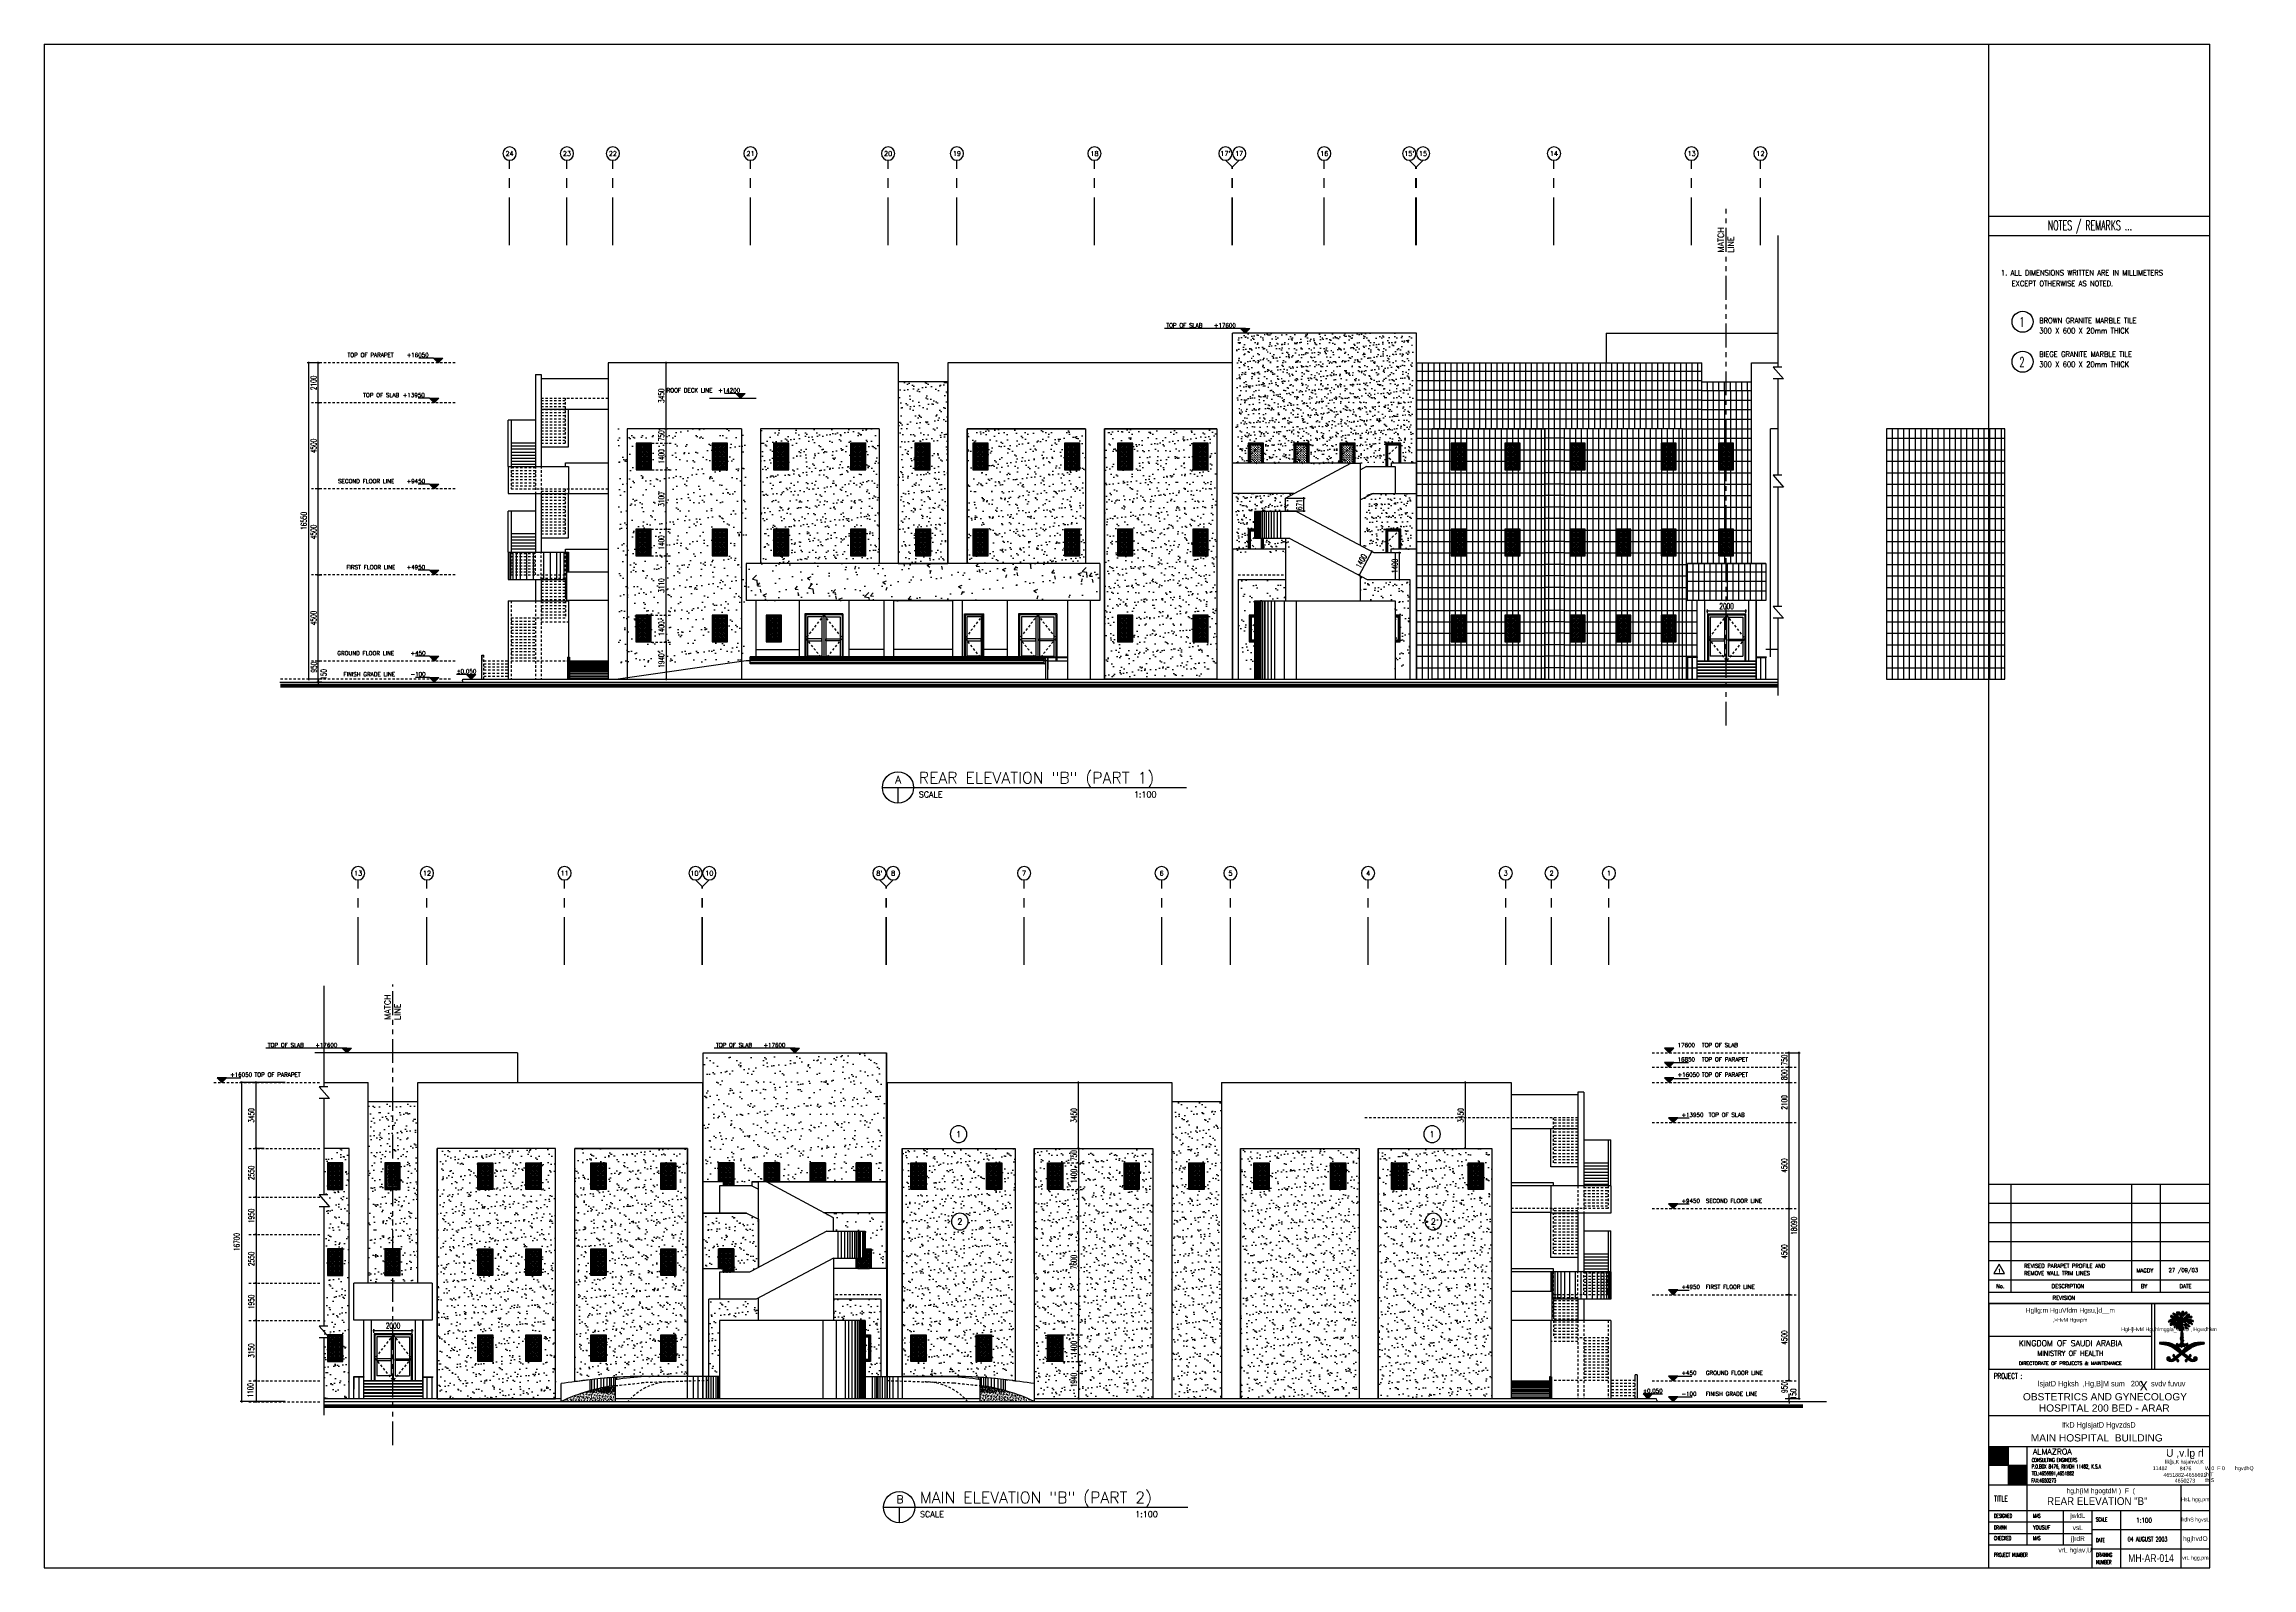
# Paper-space layout 'Layout1' of a CAD drawing. Extents: x 0 to 116, y 0 to 80.
# The model-space entities are those that its viewports show. They can reach past a viewport. Long polylines and large blocks are cut down to what shows.
import ezdxf
from ezdxf.enums import TextEntityAlignment as Align

# ---------------------------------------------------------------- set-up
doc = ezdxf.new("R2010")
doc.units = 0
doc.header["$MEASUREMENT"] = 0
doc.header["$PDMODE"] = 3
doc.header["$PDSIZE"] = 0.1
for name, pattern in [('CENTERX2', [4, 2.5, -0.5, 0.5, -0.5]), ('HIDDEN2', [0.1875, 0.125, -0.0625]), ('PHANTOM', [2.5, 1.25, -0.25, 0.25, -0.25, 0.25, -0.25])]:
    doc.linetypes.add(name, pattern=pattern)
doc.layers.get('0').update_dxf_attribs({"linetype": 'CONTINUOUS'})
doc.layers.get('DEFPOINTS').update_dxf_attribs({"linetype": 'CONTINUOUS'})
for name, color, linetype in [('AX', 6, 'CONTINUOUS'), ('AX-CR', 2, 'CONTINUOUS'), ('AX-DIM', 4, 'CONTINUOUS'), ('AX-TXT', 2, 'CONTINUOUS'), ('AXES', 11, 'CENTERX2'), ('AXES3', 1, 'PHANTOM'), ('beige-gr', 50, 'CONTINUOUS'), ('BORDER', 4, 'CONTINUOUS'), ('brown-gr', 42, 'CONTINUOUS'), ('DIM-OUT', 4, 'CONTINUOUS'), ('DOOR', 7, 'CONTINUOUS'), ('EL', 2, 'CONTINUOUS'), ('EL-LEVS', 4, 'CONTINUOUS'), ('EL-LEVT', 4, 'CONTINUOUS'), ('Handrail', 4, 'CONTINUOUS'), ('HAT', 11, 'CONTINUOUS'), ('Hatch', 4, 'CONTINUOUS'), ('ROOF', 7, 'CONTINUOUS'), ('STR', 5, 'CONTINUOUS'), ('TEXT-REV', 2, 'CONTINUOUS'), ('TITLE', 1, 'CONTINUOUS'), ('TXT', 2, 'CONTINUOUS'), ('TXT1', 2, 'CONTINUOUS'), ('WALL', 2, 'CONTINUOUS'), ('WIN', 4, 'CONTINUOUS')]:
    doc.layers.add(name, color=color, linetype=linetype)
doc.styles.add('Abdel', font='xarb.shx', dxfattribs={"width": 0.9})
doc.styles.add('ABORD1', font='XARB.shx', dxfattribs={"height": 500})
doc.styles.add('BR', font='BR.SHX')
doc.styles.add('EBORD1', font='ROMANS.shx', dxfattribs={"width": 0.75, "height": 200})
doc.styles.add('EBORD3', font='romant', dxfattribs={"height": 0.2})
doc.styles.add('KUFI', font='KUFI-SLD.shx')
doc.styles.add('ROMANC', font='romanc', dxfattribs={"height": 0.1})
doc.styles.add('ROMANS', font='ROMANS.shx', dxfattribs={"width": 0.6})
doc.styles.add('S', font='ROMANS.SHX')
doc.styles.add('TTXT', font='swisse.ttf', dxfattribs={"width": 0.6})
doc.dimstyles.new('STANDARD in', dxfattribs={"dimtxt": 0.3, "dimasz": 0.1, "dimexe": 0.07, "dimexo": 0.05, "dimgap": 0.1, "dimtad": 1, "dimdec": 0, "dimlfac": 1000, "dimzin": 0, "dimdsep": 46, "dimtxsty": 'ROMANS', "dimblk": 'ARCHTICK', "dimcen": 0.05, "dimdle": 0.05, "dimclrd": 4, "dimclre": 4, "dimclrt": 2, "dimadec": 0, "dimazin": 0, "dimtfac": 1, "dimtdec": 0, "dimtmove": 2, "dimatfit": 3, "dimldrblk": 'ARCHTICK', "dimfxl": 0, "dimtolj": 1, "dimtzin": 0, "dimarcsym": 0})
pattern_1 = [(37.5, (-113.19457, 0.15), (-0.01574833953, 0.48170594225), [0, -0.38, 0, -0.425, 0, -0.40625]), (7.5, (-113.1946, 0.15), (0.4424441763, 0.7055365163), [0, -0.205, 0, -0.3425, 0, -0.13125]), (327.5, (-113.50207, 0.15), (0.77853546544, 0.0014147634), [0, -0.125, 0, -0.45, 0, -0.5875]), (317.5, (-113.5021, 0.15), (0.7515316511, 0.2194188912), [0, -0.0625, 0, -0.295, 0, -0.3375])]
pattern_2 = [(0, (-113.194575, 0.15), (0.0625, 0.0625), [0.03125, -0.09375]), (90, (-113.17895, 0.134375), (-0.0625, 0.0625), [0.03125, -0.09375])]
pattern_3 = [(37.5, (0, 0), (-0.02204767534, 0.67438831915), [0, -0.532, 0, -0.595, 0, -0.56875]), (7.5, (0, 0), (0.6194218468, 0.9877511228), [0, -0.287, 0, -0.4795, 0, -0.18375]), (327.5, (-0.4305, 0), (1.0899496516, 0.0019806687), [0, -0.175, 0, -0.63, 0, -0.8225]), (317.5, (-0.4305, 0), (1.0521443116, 0.3071864477), [0, -0.0875, 0, -0.413, 0, -0.4725])]
pattern_4 = [(37.5, (0, 0), (-0.0283470111, 0.867070696), [0, -0.684, 0, -0.765, 0, -0.73125]), (7.5, (0, 0), (0.7963995174, 1.2699657294), [0, -0.369, 0, -0.6165, 0, -0.23625]), (327.5, (-0.5535, 0), (1.4013638378, 0.0025465741), [0, -0.225, 0, -0.81, 0, -1.0575]), (317.5, (-0.5535, 0), (1.352756972, 0.3949540042), [0, -0.1125, 0, -0.531, 0, -0.6075])]
pattern_5 = [(50, (0, 0), (0.14345203652, -0.012550426997), [0.015, -0.165]), (355, (0, 0), (-0.027750266723, 0.15043842674), [0.012, -0.132]), (100.4514, (0.01195, -0.00105), (0.115701876343, 0.13788790841), [0.012748038, -0.1402284224]), (46.1842, (0, 0.04), (0.213448209725, -0.033103802866), [0.0225, -0.2475]), (96.6356, (0.01779, 0.03724), (0.18693254111, 0.19482357418), [0.0191220576, -0.2103426]), (351.1842, (0, 0.04), (0.18693238903, 0.19482372019), [0.018, -0.198]), (21, (0.02, 0.03), (0.119381410424, -0.080523778133), [0.015, -0.165]), (326, (0.02, 0.03), (0.048663066384, 0.14503000901), [0.012, -0.132]), (71.4514, (0.02995, 0.02329), (0.168044525716, 0.06450609934), [0.012748038, -0.1402284224]), (37.5, (0, 0), (0.0024319710635, 0.066578770766), [0, -0.1304, 0, -0.134, 0, -0.1325]), (7.5, (0, 0), (0.052613907488, 0.078882342376), [0, -0.0764, 0, -0.1274, 0, -0.0505]), (327.5, (-0.0446, 0), (0.1067644872345, -0.004510974347), [0, -0.05, 0, -0.156, 0, -0.207]), (317.5, (-0.0646, 0), (0.116637233868, 0.020020996466), [0, -0.065, 0, -0.1036, 0, -0.147])]

# ---------------------------------------------------------------- blocks, each defined once
blk = doc.blocks.new('*X88')
at = {"color": 0}
for p, q in [((19.512, 40.867), (19.525, 40.88)), ((19.514, 40.851), (19.545, 40.882)), ((19.525, 40.844), (19.565, 40.884)), ((19.54, 40.842), (19.583, 40.885)), ((19.555, 40.839), (19.601, 40.885)), ((19.571, 40.837), (19.619, 40.885)), ((19.586, 40.835), (19.635, 40.884)), ((19.602, 40.832), (19.652, 40.883)), ((19.617, 40.83), (19.668, 40.881)), ((19.632, 40.828), (19.683, 40.879)), ((19.648, 40.825), (19.699, 40.876)), ((19.663, 40.823), (19.713, 40.874)), ((19.678, 40.821), (19.728, 40.87)), ((19.68, 40.504), (19.725, 40.55)), ((19.684, 40.491), (19.739, 40.546)), ((19.684, 40.526), (19.704, 40.546)), ((19.693, 40.817), (19.742, 40.867)), ((19.706, 40.813), (19.756, 40.863)), ((19.718, 40.808), (19.769, 40.859)), ((19.731, 40.803), (19.783, 40.854)), ((19.744, 40.798), (19.796, 40.85)), ((19.757, 40.794), (19.808, 40.845)), ((19.77, 40.789), (19.821, 40.84)), ((19.778, 40.443), (19.894, 40.559)), ((19.783, 40.784), (19.833, 40.834)), ((19.796, 40.779), (19.845, 40.828)), ((19.796, 40.443), (20.131, 40.779)), ((19.807, 40.773), (19.857, 40.822)), ((19.817, 40.765), (19.868, 40.816)), ((19.817, 40.447), (20.182, 40.812)), ((19.82, 40.573), (19.844, 40.597)), ((19.826, 40.562), (19.855, 40.591)), ((19.828, 40.758), (19.879, 40.81)), ((19.838, 40.751), (19.891, 40.803)), ((19.838, 40.556), (19.861, 40.579)), ((19.847, 40.459), (20.219, 40.831)), ((19.848, 40.743), (19.901, 40.796)), ((19.85, 40.55), (19.863, 40.564)), ((19.857, 40.54), (19.871, 40.554)), ((19.858, 40.736), (19.912, 40.789)), ((19.869, 40.728), (19.922, 40.782)), ((19.879, 40.721), (19.933, 40.775)), ((19.889, 40.714), (19.943, 40.767)), ((19.9, 40.706), (19.952, 40.759)), ((19.91, 40.699), (19.962, 40.751)), ((19.92, 40.692), (19.971, 40.743)), ((19.931, 40.684), (19.981, 40.734)), ((19.941, 40.677), (19.99, 40.725)), ((19.95, 40.544), (20.251, 40.845)), ((19.951, 40.67), (19.998, 40.717)), ((19.962, 40.662), (20.007, 40.707)), ((19.972, 40.655), (20.015, 40.698)), ((19.982, 40.648), (20.024, 40.689)), ((20.03, 40.607), (20.279, 40.855)), ((20.04, 40.599), (20.076, 40.635)), ((20.049, 40.591), (20.085, 40.627)), ((20.059, 40.583), (20.094, 40.618)), ((20.069, 40.575), (20.104, 40.61)), ((20.079, 40.568), (20.113, 40.601)), ((20.09, 40.56), (20.123, 40.593)), ((20.099, 40.552), (20.132, 40.585)), ((20.109, 40.456), (20.237, 40.584)), ((20.109, 40.544), (20.142, 40.577)), ((20.118, 40.536), (20.152, 40.569)), ((20.12, 40.679), (20.304, 40.864)), ((20.128, 40.528), (20.161, 40.561)), ((20.137, 40.52), (20.171, 40.554)), ((20.146, 40.51), (20.23, 40.594)), ((20.183, 40.724), (20.328, 40.87)), ((20.198, 40.58), (20.215, 40.597)), ((20.244, 40.768), (20.351, 40.875)), ((20.272, 40.778), (20.372, 40.879)), ((20.297, 40.521), (20.325, 40.548)), ((20.3, 40.788), (20.393, 40.881)), ((20.311, 40.517), (20.344, 40.549)), ((20.327, 40.798), (20.412, 40.883)), ((20.328, 40.515), (20.357, 40.545)), ((20.355, 40.808), (20.431, 40.884)), ((20.382, 40.818), (20.45, 40.885)), ((20.404, 40.821), (20.467, 40.885)), ((20.425, 40.825), (20.484, 40.884)), ((20.447, 40.829), (20.501, 40.883)), ((20.468, 40.833), (20.517, 40.882)), ((20.489, 40.836), (20.533, 40.88)), ((20.511, 40.84), (20.543, 40.873)), ((20.532, 40.844), (20.547, 40.858)), ((19.691, 40.48), (19.75, 40.539)), ((19.7, 40.472), (19.724, 40.495)), ((19.711, 40.464), (19.734, 40.488)), ((19.722, 40.458), (19.748, 40.484)), ((19.734, 40.452), (19.765, 40.483)), ((19.746, 40.517), (19.757, 40.529)), ((19.747, 40.448), (19.786, 40.486)), ((19.757, 40.51), (19.762, 40.516)), ((19.762, 40.444), (19.828, 40.511)), ((19.896, 40.491), (19.912, 40.507)), ((19.905, 40.482), (19.918, 40.495)), ((19.911, 40.47), (19.928, 40.487)), ((19.913, 40.455), (19.941, 40.483)), ((19.922, 40.446), (19.95, 40.474)), ((19.94, 40.446), (19.95, 40.456)), ((20.108, 40.473), (20.119, 40.484)), ((20.117, 40.447), (20.155, 40.484)), ((20.133, 40.445), (20.147, 40.458)), ((20.159, 40.488), (20.202, 40.531)), ((20.175, 40.487), (20.212, 40.524)), ((20.185, 40.479), (20.222, 40.516)), ((20.194, 40.47), (20.233, 40.509)), ((20.205, 40.463), (20.243, 40.502)), ((20.216, 40.457), (20.254, 40.495)), ((20.228, 40.451), (20.265, 40.489)), ((20.241, 40.447), (20.279, 40.485)), ((20.256, 40.444), (20.295, 40.483)), ((20.272, 40.443), (20.315, 40.485)), ((20.291, 40.444), (20.374, 40.527)), ((20.313, 40.448), (20.378, 40.513)), ((20.335, 40.505), (20.367, 40.537)), ((20.346, 40.463), (20.375, 40.492))]:
    blk.add_line(p, q, dxfattribs=at)
blk = doc.blocks.new('*X89')
at = {"color": 0}
for p, q in [((19.9, 41.556), (19.922, 41.577)), ((19.907, 41.545), (19.94, 41.577)), ((19.916, 41.536), (19.959, 41.579)), ((19.925, 41.527), (19.972, 41.574)), ((19.935, 41.519), (19.981, 41.565)), ((19.947, 41.513), (19.99, 41.557)), ((19.98, 41.511), (20.056, 41.588)), ((19.988, 41.502), (20.068, 41.582)), ((19.991, 41.487), (20.063, 41.559)), ((20.025, 41.574), (20.04, 41.589)), ((20.042, 41.503), (20.097, 41.557)), ((20.044, 41.487), (20.133, 41.576)), ((20.097, 41.523), (20.144, 41.569)), ((20.132, 41.54), (20.15, 41.557)), ((19.717, 41.354), (19.752, 41.389)), ((19.727, 41.347), (19.786, 41.406)), ((19.758, 41.29), (19.869, 41.4)), ((19.759, 41.308), (19.81, 41.359)), ((19.763, 41.365), (19.805, 41.407)), ((19.764, 41.278), (19.883, 41.397)), ((19.767, 41.475), (19.79, 41.498)), ((19.771, 41.461), (19.802, 41.493)), ((19.776, 41.272), (19.818, 41.314)), ((19.781, 41.454), (19.814, 41.487)), ((19.787, 41.371), (19.824, 41.408)), ((19.794, 41.449), (19.827, 41.482)), ((19.808, 41.445), (19.839, 41.476)), ((19.808, 41.374), (19.842, 41.409)), ((19.817, 41.366), (19.857, 41.406)), ((19.822, 41.442), (19.851, 41.471)), ((19.824, 41.532), (19.84, 41.548)), ((19.825, 41.286), (19.874, 41.335)), ((19.829, 41.52), (19.852, 41.543)), ((19.83, 41.273), (19.9, 41.343)), ((19.835, 41.437), (19.863, 41.465)), ((19.839, 41.512), (19.865, 41.538)), ((19.848, 41.432), (19.875, 41.459)), ((19.85, 41.505), (19.878, 41.533)), ((19.85, 41.223), (19.871, 41.243)), ((19.857, 41.247), (20.048, 41.438)), ((19.86, 41.427), (19.887, 41.454)), ((19.861, 41.498), (19.889, 41.526)), ((19.867, 41.292), (19.915, 41.34)), ((19.871, 41.491), (19.898, 41.518)), ((19.871, 41.367), (19.9, 41.396)), ((19.879, 41.428), (19.899, 41.448)), ((19.882, 41.484), (19.907, 41.509)), ((19.883, 41.291), (19.928, 41.336)), ((19.893, 41.477), (19.915, 41.5)), ((19.893, 41.424), (19.909, 41.441)), ((19.894, 41.266), (20.064, 41.436)), ((19.897, 41.216), (19.933, 41.252)), ((19.9, 41.378), (19.94, 41.418)), ((19.901, 41.397), (19.929, 41.425)), ((19.903, 41.417), (19.919, 41.433)), ((19.903, 41.24), (19.949, 41.285)), ((19.903, 41.204), (19.923, 41.225)), ((19.904, 41.471), (19.924, 41.49)), ((19.906, 41.19), (19.917, 41.201)), ((19.915, 41.464), (19.932, 41.481)), ((19.916, 41.271), (20.154, 41.509)), ((19.916, 41.376), (19.952, 41.412)), ((19.926, 41.457), (19.941, 41.472)), ((19.927, 41.37), (20.02, 41.463)), ((19.933, 41.359), (20.032, 41.458)), ((19.937, 41.451), (19.951, 41.465)), ((19.937, 41.345), (20.044, 41.452)), ((19.947, 41.443), (19.962, 41.458)), ((19.949, 41.215), (20.038, 41.304)), ((19.95, 41.198), (20.044, 41.292)), ((19.953, 41.184), (20.046, 41.277)), ((19.956, 41.435), (19.978, 41.456)), ((19.956, 41.293), (20.071, 41.408)), ((19.957, 41.24), (19.975, 41.259)), ((19.96, 41.173), (20.049, 41.262)), ((19.964, 41.425), (20.017, 41.478)), ((19.966, 41.515), (20, 41.549)), ((19.969, 41.289), (20.069, 41.388)), ((19.97, 41.166), (20.053, 41.249)), ((19.975, 41.277), (20.086, 41.388)), ((19.975, 41.259), (20.037, 41.321)), ((19.981, 41.159), (20.057, 41.235)), ((19.992, 41.47), (20.073, 41.551)), ((20, 41.16), (20.061, 41.221)), ((20, 41.001), (20.057, 41.058)), ((20.003, 41.092), (20.042, 41.131)), ((20.003, 41.075), (20.045, 41.117)), ((20.003, 41.057), (20.047, 41.101)), ((20.003, 41.04), (20.053, 41.089)), ((20.003, 41.022), (20.056, 41.075)), ((20.006, 41.148), (20.065, 41.208)), ((20.008, 41.133), (20.042, 41.167)), ((20.012, 41.119), (20.04, 41.147)), ((20.054, 41.178), (20.069, 41.194)), ((20.063, 41.346), (20.11, 41.394)), ((20.068, 41.493), (20.093, 41.518)), ((20.075, 41.412), (20.192, 41.529)), ((20.08, 41.346), (20.133, 41.399)), ((20.095, 41.344), (20.097, 41.345)), ((20.108, 41.428), (20.202, 41.521)), ((20.115, 41.364), (20.154, 41.402)), ((20.13, 41.431), (20.171, 41.473)), ((20.131, 41.362), (20.171, 41.402)), ((20.144, 41.357), (20.189, 41.402)), ((20.151, 41.435), (20.19, 41.474)), ((20.153, 41.349), (20.207, 41.403)), ((20.163, 41.341), (20.225, 41.403)), ((20.171, 41.437), (20.208, 41.474)), ((20.171, 41.332), (20.203, 41.363)), ((20.18, 41.322), (20.213, 41.356)), ((20.191, 41.44), (20.224, 41.473)), ((20.192, 41.316), (20.225, 41.349)), ((20.201, 41.502), (20.202, 41.504)), ((20.21, 41.317), (20.236, 41.343)), ((20.212, 41.443), (20.242, 41.473)), ((20.212, 41.372), (20.241, 41.401)), ((20.225, 41.315), (20.247, 41.336)), ((20.227, 41.369), (20.252, 41.394)), ((20.234, 41.448), (20.258, 41.472)), ((20.239, 41.311), (20.256, 41.328)), ((20.242, 41.366), (20.264, 41.389)), ((20.247, 41.442), (20.263, 41.459)), ((20.247, 41.301), (20.264, 41.318)), ((20.255, 41.292), (20.27, 41.307)), ((20.256, 41.363), (20.278, 41.385)), ((20.271, 41.361), (20.288, 41.378)), ((20.288, 41.36), (20.292, 41.364)), ((19.9, 40.83), (19.92, 40.851)), ((19.905, 40.818), (19.931, 40.844)), ((19.912, 40.807), (19.946, 40.841)), ((19.92, 40.798), (19.962, 40.839)), ((19.931, 40.79), (19.983, 40.843)), ((19.95, 40.792), (20.066, 40.907)), ((19.964, 40.788), (20.06, 40.885)), ((19.985, 40.792), (20.061, 40.867)), ((19.99, 40.85), (20.072, 40.932)), ((19.994, 40.977), (20.059, 41.042)), ((19.994, 40.96), (20.06, 41.026)), ((19.997, 40.945), (20.062, 41.01)), ((19.998, 40.787), (20.066, 40.855)), ((20.001, 40.931), (20.061, 40.991)), ((20.001, 40.878), (20.062, 40.939)), ((20.004, 40.916), (20.058, 40.971)), ((20.005, 40.9), (20.056, 40.951)), ((20.01, 40.781), (20.076, 40.847)), ((20.02, 40.774), (20.036, 40.789)), ((20.048, 40.802), (20.09, 40.844)), ((20.058, 40.794), (20.111, 40.847)), ((20.069, 40.788), (20.131, 40.85)), ((20.084, 40.784), (20.093, 40.794)), ((20.116, 40.817), (20.157, 40.857)), ((20.128, 40.811), (20.166, 40.849)), ((20.142, 40.807), (20.161, 40.827))]:
    blk.add_line(p, q, dxfattribs=at)
blk = doc.blocks.new('*X90')
at = {"color": 0}
for p, q in [((20.076, 41.289), (20.089, 41.302)), ((20.082, 41.277), (20.096, 41.292)), ((20.09, 41.268), (20.104, 41.282)), ((20.099, 41.259), (20.111, 41.271)), ((20.106, 41.249), (20.119, 41.261)), ((20.107, 41.232), (20.126, 41.251)), ((20.111, 41.218), (20.133, 41.24)), ((20.117, 41.207), (20.139, 41.229)), ((20.127, 41.198), (20.146, 41.217)), ((20.139, 41.193), (20.152, 41.206))]:
    blk.add_line(p, q, dxfattribs=at)
blk = doc.blocks.new('*X91')
at = {"color": 0}
for p, q in [((20.11, 41.323), (20.118, 41.331)), ((20.114, 41.309), (20.128, 41.323)), ((20.12, 41.298), (20.138, 41.316)), ((20.131, 41.291), (20.148, 41.308)), ((20.142, 41.284), (20.158, 41.301)), ((20.152, 41.277), (20.168, 41.293)), ((20.158, 41.266), (20.178, 41.285)), ((20.164, 41.254), (20.188, 41.277)), ((20.174, 41.246), (20.196, 41.268)), ((20.187, 41.241), (20.204, 41.259)), ((20.199, 41.236), (20.205, 41.241))]:
    blk.add_line(p, q, dxfattribs=at)
blk = doc.blocks.new('EL-LEV1')
at = {"layer": 'EL-LEVS'}
blk.add_lwpolyline([(0, 0), (300, 300), (-300, 300)], close=True, dxfattribs=at)
blk.add_solid([(-300, 300), (300, 300), (0, 0)], dxfattribs=at)
at = {"layer": 'EL-LEVT', "style": 'S'}
for tag, p in [('+0000', (534, 369)), ('ELEVATION', (2089, 369))]:
    blk.add_attdef(tag, p, '', height=260, dxfattribs=at)
blk = doc.blocks.new('_ARCHTICK')
at = {"color": 0, "linetype": 'ByBlock', "const_width": 0.15}
blk.add_lwpolyline([(-0.5, -0.5), (0.5, 0.5)], dxfattribs=at)
blk = doc.blocks.new('*D46')
at = {"layer": 'AX-DIM', "color": 4, "lineweight": -2}
for p, q in [((417593.06, 43412.05), (417593.04, 43412.05)), ((417593.11, 43410.6), (417593.11, 43412.1)), ((417593.06, 43410.65), (417593.04, 43410.65))]:
    blk.add_line(p, q, dxfattribs=at)
at = {"layer": 'DEFPOINTS', "color": 0}
for p in [(417593.11, 43412.05), (417593.11, 43412.05), (417593.11, 43410.65)]:
    blk.add_point(p, dxfattribs=at)
at = {"layer": 'AX-DIM', "color": 4, "lineweight": -2, "xscale": 0.1, "yscale": 0.1, "zscale": 0.1}
for p, rotation in [((417593.11, 43412.05), 90), ((417593.11, 43410.65), 270)]:
    blk.add_blockref('_ARCHTICK', p, dxfattribs=dict(at, rotation=rotation))
at = {"layer": 'AX-DIM', "color": 2, "insert": (417592.86, 43411.35), "char_height": 0.3, "attachment_point": 5, "rotation": 90, "style": 'ROMANS'}
blk.add_mtext('\\A1;1400', dxfattribs=at)
blk = doc.blocks.new('*D47')
at = {"layer": 'AX-DIM', "color": 4, "lineweight": -2}
for p, q in [((417593.06, 43415.15), (417593.04, 43415.15)), ((417593.11, 43411.99), (417593.11, 43415.2)), ((417593.06, 43412.04), (417593.04, 43412.04))]:
    blk.add_line(p, q, dxfattribs=at)
at = {"layer": 'DEFPOINTS', "color": 0}
for p in [(417593.11, 43415.15), (417593.11, 43415.15), (417593.11, 43412.04)]:
    blk.add_point(p, dxfattribs=at)
at = {"layer": 'AX-DIM', "color": 4, "lineweight": -2, "xscale": 0.1, "yscale": 0.1, "zscale": 0.1}
for p, rotation in [((417593.11, 43415.15), 90), ((417593.11, 43412.04), 270)]:
    blk.add_blockref('_ARCHTICK', p, dxfattribs=dict(at, rotation=rotation))
at = {"layer": 'AX-DIM', "color": 2, "insert": (417592.86, 43413.6), "char_height": 0.3, "attachment_point": 5, "rotation": 90, "style": 'ROMANS'}
blk.add_mtext('\\A1;3110', dxfattribs=at)
blk = doc.blocks.new('*D48')
at = {"layer": 'DEFPOINTS', "color": 0}
for p in [(417592.98, 43416.55), (417593.11, 43416.55), (417592.98, 43415.15)]:
    blk.add_point(p, dxfattribs=at)
at = {"layer": 'DIM-OUT', "color": 4, "lineweight": -2}
for p, q in [((417593.03, 43416.55), (417593.18, 43416.55)), ((417593.11, 43415.1), (417593.11, 43416.6)), ((417593.03, 43415.15), (417593.18, 43415.15))]:
    blk.add_line(p, q, dxfattribs=at)
at = {"layer": 'DIM-OUT', "color": 4, "lineweight": -2, "xscale": 0.1, "yscale": 0.1, "zscale": 0.1}
for p, rotation in [((417593.11, 43416.55), 90), ((417593.11, 43415.15), 270)]:
    blk.add_blockref('_ARCHTICK', p, dxfattribs=dict(at, rotation=rotation))
at = {"layer": 'DIM-OUT', "color": 2, "insert": (417592.86, 43415.85), "char_height": 0.3, "attachment_point": 5, "rotation": 90, "style": 'ROMANS'}
blk.add_mtext('\\A1;1400', dxfattribs=at)
blk = doc.blocks.new('*D49')
at = {"layer": 'DEFPOINTS', "color": 0}
for p in [(417593.11, 43419.65), (417593.11, 43419.65), (417593.11, 43416.55)]:
    blk.add_point(p, dxfattribs=at)
at = {"layer": 'DIM-OUT', "color": 4, "lineweight": -2}
for p, q in [((417593.11, 43416.5), (417593.11, 43419.7)), ((417593.06, 43419.65), (417593.04, 43419.65)), ((417593.06, 43416.55), (417593.04, 43416.55))]:
    blk.add_line(p, q, dxfattribs=at)
at = {"layer": 'DIM-OUT', "color": 4, "lineweight": -2, "xscale": 0.1, "yscale": 0.1, "zscale": 0.1}
for p, rotation in [((417593.11, 43419.65), 90), ((417593.11, 43416.55), 270)]:
    blk.add_blockref('_ARCHTICK', p, dxfattribs=dict(at, rotation=rotation))
at = {"layer": 'DIM-OUT', "color": 2, "insert": (417592.86, 43418.1), "char_height": 0.3, "attachment_point": 5, "rotation": 90, "style": 'ROMANS'}
blk.add_mtext('\\A1;3100', dxfattribs=at)
blk = doc.blocks.new('*D50')
at = {"layer": 'DEFPOINTS', "color": 0}
for p in [(417592.98, 43421.05), (417593.11, 43421.05), (417592.98, 43419.65)]:
    blk.add_point(p, dxfattribs=at)
at = {"layer": 'DIM-OUT', "color": 4, "lineweight": -2}
for p, q in [((417593.03, 43421.05), (417593.18, 43421.05)), ((417593.11, 43419.6), (417593.11, 43421.1)), ((417593.03, 43419.65), (417593.18, 43419.65))]:
    blk.add_line(p, q, dxfattribs=at)
at = {"layer": 'DIM-OUT', "color": 4, "lineweight": -2, "xscale": 0.1, "yscale": 0.1, "zscale": 0.1}
for p, rotation in [((417593.11, 43421.05), 90), ((417593.11, 43419.65), 270)]:
    blk.add_blockref('_ARCHTICK', p, dxfattribs=dict(at, rotation=rotation))
at = {"layer": 'DIM-OUT', "color": 2, "insert": (417592.86, 43420.35), "char_height": 0.3, "attachment_point": 5, "rotation": 90, "style": 'ROMANS'}
blk.add_mtext('\\A1;1400', dxfattribs=at)
blk = doc.blocks.new('*D51')
at = {"layer": 'DEFPOINTS', "color": 0}
for p in [(417592.98, 43421.8), (417592.98, 43421.05), (417593.11, 43421.8)]:
    blk.add_point(p, dxfattribs=at)
at = {"layer": 'DIM-OUT', "color": 4, "lineweight": -2}
for p, q in [((417593.03, 43421.8), (417593.18, 43421.8)), ((417593.03, 43421.05), (417593.18, 43421.05)), ((417593.11, 43421), (417593.11, 43421.85))]:
    blk.add_line(p, q, dxfattribs=at)
at = {"layer": 'DIM-OUT', "color": 4, "lineweight": -2, "xscale": 0.1, "yscale": 0.1, "zscale": 0.1}
for p, rotation in [((417593.11, 43421.8), 90), ((417593.11, 43421.05), 270)]:
    blk.add_blockref('_ARCHTICK', p, dxfattribs=dict(at, rotation=rotation))
at = {"layer": 'DIM-OUT', "color": 2, "insert": (417592.86, 43421.43), "char_height": 0.3, "attachment_point": 5, "rotation": 90, "style": 'ROMANS'}
blk.add_mtext('\\A1;750', dxfattribs=at)
blk = doc.blocks.new('*D52')
at = {"layer": 'DEFPOINTS', "color": 0}
for p in [(417593.11, 43425.25), (417593.11, 43425.25), (417593.11, 43421.8)]:
    blk.add_point(p, dxfattribs=at)
at = {"layer": 'DIM-OUT', "color": 4, "lineweight": -2}
for p, q in [((417593.06, 43425.25), (417593.04, 43425.25)), ((417593.11, 43421.75), (417593.11, 43425.3)), ((417593.06, 43421.8), (417593.04, 43421.8))]:
    blk.add_line(p, q, dxfattribs=at)
at = {"layer": 'DIM-OUT', "color": 4, "lineweight": -2, "xscale": 0.1, "yscale": 0.1, "zscale": 0.1}
for p, rotation in [((417593.11, 43425.25), 90), ((417593.11, 43421.8), 270)]:
    blk.add_blockref('_ARCHTICK', p, dxfattribs=dict(at, rotation=rotation))
at = {"layer": 'DIM-OUT', "color": 2, "insert": (417592.86, 43423.53), "char_height": 0.3, "attachment_point": 5, "rotation": 90, "style": 'ROMANS'}
blk.add_mtext('\\A1;3450', dxfattribs=at)
blk = doc.blocks.new('*D53')
at = {"layer": 'DEFPOINTS', "color": 0}
for p in [(417593.11, 43410.64), (417593.11, 43408.7), (417593.11, 43408.7)]:
    blk.add_point(p, dxfattribs=at)
at = {"layer": 'DIM-OUT', "color": 4, "lineweight": -2}
for p, q in [((417593.06, 43410.64), (417593.04, 43410.64)), ((417593.11, 43410.69), (417593.11, 43408.65)), ((417593.16, 43408.7), (417593.18, 43408.7))]:
    blk.add_line(p, q, dxfattribs=at)
at = {"layer": 'DIM-OUT', "color": 4, "lineweight": -2, "xscale": 0.1, "yscale": 0.1, "zscale": 0.1}
for p, rotation in [((417593.11, 43410.64), 90), ((417593.11, 43408.7), 270)]:
    blk.add_blockref('_ARCHTICK', p, dxfattribs=dict(at, rotation=rotation))
at = {"layer": 'DIM-OUT', "color": 2, "insert": (417592.86, 43409.67), "char_height": 0.3, "attachment_point": 5, "rotation": 90, "style": 'ROMANS'}
blk.add_mtext('\\A1;1940', dxfattribs=at)
blk = doc.blocks.new('AXU')
at = {"layer": 'AX-CR'}
blk.add_circle((0, 350), 350, dxfattribs=at)
at = {"layer": 'AX-TXT', "style": 'ROMANS'}
blk.add_attdef('AX', text='', height=250, dxfattribs=at).set_placement((0, 350), align=Align.MIDDLE)
blk = doc.blocks.new('*D54')
at = {"layer": 'DEFPOINTS', "color": 0}
for p in [(417574.91, 43408.7), (417575.14, 43408.7), (417575.14, 43408.55)]:
    blk.add_point(p, dxfattribs=at)
at = {"layer": 'DIM-OUT', "color": 4, "lineweight": -2}
for p, q in [((417575.09, 43408.7), (417574.84, 43408.7)), ((417575.09, 43408.55), (417574.84, 43408.55)), ((417574.91, 43408.7), (417574.91, 43408.8)), ((417574.91, 43408.55), (417574.91, 43408.7)), ((417574.91, 43408.55), (417574.91, 43408.45))]:
    blk.add_line(p, q, dxfattribs=at)
at = {"layer": 'DIM-OUT', "color": 4, "lineweight": -2, "xscale": 0.1, "yscale": 0.1, "zscale": 0.1}
for p, rotation in [((417574.91, 43408.7), 270), ((417574.91, 43408.55), 90)]:
    blk.add_blockref('_ARCHTICK', p, dxfattribs=dict(at, rotation=rotation))
at = {"layer": 'DIM-OUT', "color": 2, "insert": (417575.19, 43408.95), "char_height": 0.3, "attachment_point": 5, "rotation": 90, "style": 'ROMANS'}
blk.add_mtext('\\A1;150', dxfattribs=at)
blk = doc.blocks.new('*D55')
at = {"layer": 'DEFPOINTS', "color": 0}
for p in [(417574.91, 43409.65), (417575.14, 43409.65), (417575.14, 43408.7)]:
    blk.add_point(p, dxfattribs=at)
at = {"layer": 'DIM-OUT', "color": 4, "lineweight": -2}
for p, q in [((417575.09, 43409.65), (417574.84, 43409.65)), ((417574.91, 43409.65), (417574.91, 43409.75)), ((417574.91, 43408.7), (417574.91, 43409.65)), ((417575.09, 43408.7), (417574.84, 43408.7)), ((417574.91, 43408.7), (417574.91, 43408.6))]:
    blk.add_line(p, q, dxfattribs=at)
at = {"layer": 'DIM-OUT', "color": 4, "lineweight": -2, "xscale": 0.1, "yscale": 0.1, "zscale": 0.1}
for p, rotation in [((417574.91, 43409.65), 270), ((417574.91, 43408.7), 90)]:
    blk.add_blockref('_ARCHTICK', p, dxfattribs=dict(at, rotation=rotation))
at = {"layer": 'DIM-OUT', "color": 2, "insert": (417574.68, 43409.33), "char_height": 0.3, "attachment_point": 5, "rotation": 90, "style": 'ROMANS'}
blk.add_mtext('\\A1;950', dxfattribs=at)
blk = doc.blocks.new('*D56')
at = {"layer": 'DEFPOINTS', "color": 0}
for p in [(417574.91, 43414.15), (417575.14, 43414.15), (417575.14, 43409.65)]:
    blk.add_point(p, dxfattribs=at)
at = {"layer": 'DIM-OUT', "color": 4, "lineweight": -2}
for p, q in [((417575.09, 43414.15), (417574.84, 43414.15)), ((417574.91, 43409.6), (417574.91, 43414.2)), ((417575.09, 43409.65), (417574.84, 43409.65))]:
    blk.add_line(p, q, dxfattribs=at)
at = {"layer": 'DIM-OUT', "color": 4, "lineweight": -2, "xscale": 0.1, "yscale": 0.1, "zscale": 0.1}
for p, rotation in [((417574.91, 43414.15), 90), ((417574.91, 43409.65), 270)]:
    blk.add_blockref('_ARCHTICK', p, dxfattribs=dict(at, rotation=rotation))
at = {"layer": 'DIM-OUT', "color": 2, "insert": (417574.66, 43411.9), "char_height": 0.3, "attachment_point": 5, "rotation": 90, "style": 'ROMANS'}
blk.add_mtext('\\A1;4500', dxfattribs=at)
blk = doc.blocks.new('*D57')
at = {"layer": 'DEFPOINTS', "color": 0}
for p in [(417574.91, 43418.65), (417575.14, 43418.65), (417575.14, 43414.15)]:
    blk.add_point(p, dxfattribs=at)
at = {"layer": 'DIM-OUT', "color": 4, "lineweight": -2}
for p, q in [((417575.09, 43418.65), (417574.84, 43418.65)), ((417574.91, 43414.1), (417574.91, 43418.7)), ((417575.09, 43414.15), (417574.84, 43414.15))]:
    blk.add_line(p, q, dxfattribs=at)
at = {"layer": 'DIM-OUT', "color": 4, "lineweight": -2, "xscale": 0.1, "yscale": 0.1, "zscale": 0.1}
for p, rotation in [((417574.91, 43418.65), 90), ((417574.91, 43414.15), 270)]:
    blk.add_blockref('_ARCHTICK', p, dxfattribs=dict(at, rotation=rotation))
at = {"layer": 'DIM-OUT', "color": 2, "insert": (417574.66, 43416.4), "char_height": 0.3, "attachment_point": 5, "rotation": 90, "style": 'ROMANS'}
blk.add_mtext('\\A1;4500', dxfattribs=at)
blk = doc.blocks.new('*D58')
at = {"layer": 'DEFPOINTS', "color": 0}
for p in [(417574.91, 43423.15), (417575.14, 43423.15), (417575.14, 43418.65)]:
    blk.add_point(p, dxfattribs=at)
at = {"layer": 'DIM-OUT', "color": 4, "lineweight": -2}
for p, q in [((417575.09, 43423.15), (417574.84, 43423.15)), ((417574.91, 43418.6), (417574.91, 43423.2)), ((417575.09, 43418.65), (417574.84, 43418.65))]:
    blk.add_line(p, q, dxfattribs=at)
at = {"layer": 'DIM-OUT', "color": 4, "lineweight": -2, "xscale": 0.1, "yscale": 0.1, "zscale": 0.1}
for p, rotation in [((417574.91, 43423.15), 90), ((417574.91, 43418.65), 270)]:
    blk.add_blockref('_ARCHTICK', p, dxfattribs=dict(at, rotation=rotation))
at = {"layer": 'DIM-OUT', "color": 2, "insert": (417574.66, 43420.9), "char_height": 0.3, "attachment_point": 5, "rotation": 90, "style": 'ROMANS'}
blk.add_mtext('\\A1;4500', dxfattribs=at)
blk = doc.blocks.new('*D59')
at = {"layer": 'DEFPOINTS', "color": 0}
for p in [(417574.91, 43425.25), (417575.14, 43425.25), (417575.14, 43423.15)]:
    blk.add_point(p, dxfattribs=at)
at = {"layer": 'DIM-OUT', "color": 4, "lineweight": -2}
for p, q in [((417575.09, 43425.25), (417574.84, 43425.25)), ((417574.91, 43423.1), (417574.91, 43425.3)), ((417575.09, 43423.15), (417574.84, 43423.15))]:
    blk.add_line(p, q, dxfattribs=at)
at = {"layer": 'DIM-OUT', "color": 4, "lineweight": -2, "xscale": 0.1, "yscale": 0.1, "zscale": 0.1}
for p, rotation in [((417574.91, 43425.25), 90), ((417574.91, 43423.15), 270)]:
    blk.add_blockref('_ARCHTICK', p, dxfattribs=dict(at, rotation=rotation))
at = {"layer": 'DIM-OUT', "color": 2, "insert": (417574.66, 43424.2), "char_height": 0.3, "attachment_point": 5, "rotation": 90, "style": 'ROMANS'}
blk.add_mtext('\\A1;2100', dxfattribs=at)
blk = doc.blocks.new('*D60')
at = {"layer": 'DEFPOINTS', "color": 0}
for p in [(417575.09, 43425.25), (417574.4, 43408.7), (417575.17, 43408.7)]:
    blk.add_point(p, dxfattribs=at)
at = {"layer": 'DIM-OUT', "color": 4, "lineweight": -2}
for p, q in [((417575.04, 43425.25), (417574.33, 43425.25)), ((417574.4, 43425.3), (417574.4, 43408.65)), ((417575.12, 43408.7), (417574.33, 43408.7))]:
    blk.add_line(p, q, dxfattribs=at)
at = {"layer": 'DIM-OUT', "color": 4, "lineweight": -2, "xscale": 0.1, "yscale": 0.1, "zscale": 0.1}
for p, rotation in [((417574.4, 43425.25), 90), ((417574.4, 43408.7), 270)]:
    blk.add_blockref('_ARCHTICK', p, dxfattribs=dict(at, rotation=rotation))
at = {"layer": 'DIM-OUT', "color": 2, "insert": (417574.15, 43416.98), "char_height": 0.3, "attachment_point": 5, "rotation": 90, "style": 'ROMANS'}
blk.add_mtext('\\A1;16550', dxfattribs=at)
blk = doc.blocks.new('*D61')
at = {"layer": 'DEFPOINTS', "color": 0}
for p in [(417647.59, 43412.1), (417649.59, 43412.27), (417649.59, 43412.1)]:
    blk.add_point(p, dxfattribs=at)
at = {"layer": 'Hatch', "color": 4, "lineweight": -2}
for p, q in [((417647.54, 43412.27), (417649.64, 43412.27)), ((417647.59, 43412.15), (417647.59, 43412.34)), ((417649.59, 43412.15), (417649.59, 43412.34))]:
    blk.add_line(p, q, dxfattribs=at)
at = {"layer": 'Hatch', "color": 4, "lineweight": -2, "xscale": 0.1, "yscale": 0.1, "zscale": 0.1, "rotation": 180}
blk.add_blockref('_ARCHTICK', (417647.59, 43412.27), dxfattribs=at)
at = {"layer": 'Hatch', "color": 4, "lineweight": -2, "xscale": 0.1, "yscale": 0.1, "zscale": 0.1}
blk.add_blockref('_ARCHTICK', (417649.59, 43412.27), dxfattribs=at)
at = {"layer": 'Hatch', "color": 2, "insert": (417648.59, 43412.52), "char_height": 0.3, "attachment_point": 5, "style": 'ROMANS'}
blk.add_mtext('\\A1;2000', dxfattribs=at)
blk = doc.blocks.new('*D68')
at = {"layer": 'AX-DIM', "color": 4, "lineweight": -2}
for p, q in [((417614.64, 43374.41), (417614.62, 43374.41)), ((417614.69, 43372.96), (417614.69, 43374.46)), ((417614.74, 43373.01), (417614.76, 43373.01))]:
    blk.add_line(p, q, dxfattribs=at)
at = {"layer": 'DEFPOINTS', "color": 0}
for p in [(417614.69, 43374.41), (417614.69, 43374.41), (417614.69, 43373.01)]:
    blk.add_point(p, dxfattribs=at)
at = {"layer": 'AX-DIM', "color": 4, "lineweight": -2, "xscale": 0.1, "yscale": 0.1, "zscale": 0.1}
for p, rotation in [((417614.69, 43374.41), 90), ((417614.69, 43373.01), 270)]:
    blk.add_blockref('_ARCHTICK', p, dxfattribs=dict(at, rotation=rotation))
at = {"layer": 'AX-DIM', "color": 2, "insert": (417614.44, 43373.71), "char_height": 0.3, "attachment_point": 5, "rotation": 90, "style": 'ROMANS'}
blk.add_mtext('\\A1;1400', dxfattribs=at)
blk = doc.blocks.new('*D69')
at = {"layer": 'DEFPOINTS', "color": 0}
for p in [(417614.21, 43387.61), (417614.69, 43387.61), (417614.21, 43384.16)]:
    blk.add_point(p, dxfattribs=at)
at = {"layer": 'WIN', "color": 4, "lineweight": -2}
for p, q in [((417614.26, 43387.61), (417614.76, 43387.61)), ((417614.69, 43384.11), (417614.69, 43387.66)), ((417614.26, 43384.16), (417614.76, 43384.16))]:
    blk.add_line(p, q, dxfattribs=at)
at = {"layer": 'WIN', "color": 4, "lineweight": -2, "xscale": 0.1, "yscale": 0.1, "zscale": 0.1}
for p, rotation in [((417614.69, 43387.61), 90), ((417614.69, 43384.16), 270)]:
    blk.add_blockref('_ARCHTICK', p, dxfattribs=dict(at, rotation=rotation))
at = {"layer": 'WIN', "color": 2, "insert": (417614.44, 43385.88), "char_height": 0.3, "attachment_point": 5, "rotation": 90, "style": 'ROMANS'}
blk.add_mtext('\\A1;3450', dxfattribs=at)
blk = doc.blocks.new('*D62')
at = {"layer": 'DEFPOINTS', "color": 0}
for p in [(417634.93, 43387.61), (417634.93, 43387.61), (417634.93, 43384.16)]:
    blk.add_point(p, dxfattribs=at)
at = {"layer": 'DIM-OUT', "color": 4, "lineweight": -2}
for p, q in [((417634.93, 43384.11), (417634.93, 43387.66)), ((417634.98, 43387.61), (417635, 43387.61)), ((417634.88, 43384.16), (417634.86, 43384.16))]:
    blk.add_line(p, q, dxfattribs=at)
at = {"layer": 'DIM-OUT', "color": 4, "lineweight": -2, "xscale": 0.1, "yscale": 0.1, "zscale": 0.1}
for p, rotation in [((417634.93, 43387.61), 90), ((417634.93, 43384.16), 270)]:
    blk.add_blockref('_ARCHTICK', p, dxfattribs=dict(at, rotation=rotation))
at = {"layer": 'DIM-OUT', "color": 2, "insert": (417634.68, 43385.88), "char_height": 0.3, "attachment_point": 5, "rotation": 90, "style": 'ROMANS'}
blk.add_mtext('\\A1;3450', dxfattribs=at)
blk = doc.blocks.new('*D63')
at = {"layer": 'DEFPOINTS', "color": 0}
for p in [(417614.69, 43384.16), (417614.69, 43383.41), (417614.69, 43383.41)]:
    blk.add_point(p, dxfattribs=at)
at = {"layer": 'DIM-OUT', "color": 4, "lineweight": -2}
for p, q in [((417614.64, 43384.16), (417614.62, 43384.16)), ((417614.69, 43384.21), (417614.69, 43383.36)), ((417614.64, 43383.41), (417614.62, 43383.41))]:
    blk.add_line(p, q, dxfattribs=at)
at = {"layer": 'DIM-OUT', "color": 4, "lineweight": -2, "xscale": 0.1, "yscale": 0.1, "zscale": 0.1}
for p, rotation in [((417614.69, 43384.16), 90), ((417614.69, 43383.41), 270)]:
    blk.add_blockref('_ARCHTICK', p, dxfattribs=dict(at, rotation=rotation))
at = {"layer": 'DIM-OUT', "color": 2, "insert": (417614.44, 43383.78), "char_height": 0.3, "attachment_point": 5, "rotation": 90, "style": 'ROMANS'}
blk.add_mtext('\\A1;750', dxfattribs=at)
blk = doc.blocks.new('*D64')
at = {"layer": 'DEFPOINTS', "color": 0}
for p in [(417614.69, 43383.41), (417614.69, 43382.01), (417614.69, 43382.01)]:
    blk.add_point(p, dxfattribs=at)
at = {"layer": 'DIM-OUT', "color": 4, "lineweight": -2}
for p, q in [((417614.64, 43383.41), (417614.62, 43383.41)), ((417614.69, 43383.46), (417614.69, 43381.96)), ((417614.64, 43382.01), (417614.62, 43382.01))]:
    blk.add_line(p, q, dxfattribs=at)
at = {"layer": 'DIM-OUT', "color": 4, "lineweight": -2, "xscale": 0.1, "yscale": 0.1, "zscale": 0.1}
for p, rotation in [((417614.69, 43383.41), 90), ((417614.69, 43382.01), 270)]:
    blk.add_blockref('_ARCHTICK', p, dxfattribs=dict(at, rotation=rotation))
at = {"layer": 'DIM-OUT', "color": 2, "insert": (417614.44, 43382.71), "char_height": 0.3, "attachment_point": 5, "rotation": 90, "style": 'ROMANS'}
blk.add_mtext('\\A1;1400', dxfattribs=at)
blk = doc.blocks.new('*D65')
at = {"layer": 'DEFPOINTS', "color": 0}
for p in [(417614.69, 43382.01), (417614.69, 43374.41), (417614.69, 43374.41)]:
    blk.add_point(p, dxfattribs=at)
at = {"layer": 'DIM-OUT', "color": 4, "lineweight": -2}
for p, q in [((417614.64, 43382.01), (417614.62, 43382.01)), ((417614.69, 43382.06), (417614.69, 43374.36)), ((417614.64, 43374.41), (417614.62, 43374.41))]:
    blk.add_line(p, q, dxfattribs=at)
at = {"layer": 'DIM-OUT', "color": 4, "lineweight": -2, "xscale": 0.1, "yscale": 0.1, "zscale": 0.1}
for p, rotation in [((417614.69, 43382.01), 90), ((417614.69, 43374.41), 270)]:
    blk.add_blockref('_ARCHTICK', p, dxfattribs=dict(at, rotation=rotation))
at = {"layer": 'DIM-OUT', "color": 2, "insert": (417614.44, 43378.21), "char_height": 0.3, "attachment_point": 5, "rotation": 90, "style": 'ROMANS'}
blk.add_mtext('\\A1;7600', dxfattribs=at)
blk = doc.blocks.new('*D66')
at = {"layer": 'DEFPOINTS', "color": 0}
for p in [(417614.69, 43373.01), (417614.69, 43371.07), (417614.69, 43371.07)]:
    blk.add_point(p, dxfattribs=at)
at = {"layer": 'DIM-OUT', "color": 4, "lineweight": -2}
for p, q in [((417614.69, 43373.06), (417614.69, 43371.02)), ((417614.74, 43373.01), (417614.76, 43373.01)), ((417614.64, 43371.07), (417614.62, 43371.07))]:
    blk.add_line(p, q, dxfattribs=at)
at = {"layer": 'DIM-OUT', "color": 4, "lineweight": -2, "xscale": 0.1, "yscale": 0.1, "zscale": 0.1}
for p, rotation in [((417614.69, 43373.01), 90), ((417614.69, 43371.07), 270)]:
    blk.add_blockref('_ARCHTICK', p, dxfattribs=dict(at, rotation=rotation))
at = {"layer": 'DIM-OUT', "color": 2, "insert": (417614.44, 43372.04), "char_height": 0.3, "attachment_point": 5, "rotation": 90, "style": 'ROMANS'}
blk.add_mtext('\\A1;1940', dxfattribs=at)
blk = doc.blocks.new('*D67')
at = {"layer": 'DEFPOINTS', "color": 0}
for p in [(417579.82, 43374.63), (417577.82, 43374.46), (417579.82, 43374.46)]:
    blk.add_point(p, dxfattribs=at)
at = {"layer": 'Hatch', "color": 4, "lineweight": -2}
for p, q in [((417577.77, 43374.63), (417579.87, 43374.63)), ((417577.82, 43374.51), (417577.82, 43374.7)), ((417579.82, 43374.51), (417579.82, 43374.7))]:
    blk.add_line(p, q, dxfattribs=at)
at = {"layer": 'Hatch', "color": 4, "lineweight": -2, "xscale": 0.1, "yscale": 0.1, "zscale": 0.1, "rotation": 180}
blk.add_blockref('_ARCHTICK', (417577.82, 43374.63), dxfattribs=at)
at = {"layer": 'Hatch', "color": 4, "lineweight": -2, "xscale": 0.1, "yscale": 0.1, "zscale": 0.1}
blk.add_blockref('_ARCHTICK', (417579.82, 43374.63), dxfattribs=at)
at = {"layer": 'Hatch', "color": 2, "insert": (417578.82, 43374.88), "char_height": 0.3, "attachment_point": 5, "style": 'ROMANS'}
blk.add_mtext('\\A1;2000', dxfattribs=at)
blk = doc.blocks.new('*D70')
at = {"layer": 'DEFPOINTS', "color": 0}
for p in [(417651.63, 43371.07), (417651.63, 43370.92), (417651.86, 43371.07)]:
    blk.add_point(p, dxfattribs=at)
at = {"layer": 'DIM-OUT', "color": 4, "lineweight": -2}
for p, q in [((417651.86, 43371.07), (417651.86, 43371.17)), ((417651.68, 43371.07), (417651.93, 43371.07)), ((417651.68, 43370.92), (417651.93, 43370.92)), ((417651.86, 43370.92), (417651.86, 43371.07)), ((417651.86, 43370.92), (417651.86, 43370.82))]:
    blk.add_line(p, q, dxfattribs=at)
at = {"layer": 'DIM-OUT', "color": 4, "lineweight": -2, "xscale": 0.1, "yscale": 0.1, "zscale": 0.1}
for p, rotation in [((417651.86, 43371.07), 270), ((417651.86, 43370.92), 90)]:
    blk.add_blockref('_ARCHTICK', p, dxfattribs=dict(at, rotation=rotation))
at = {"layer": 'DIM-OUT', "color": 2, "insert": (417652.08, 43371.31), "char_height": 0.3, "attachment_point": 5, "rotation": 90, "style": 'ROMANS'}
blk.add_mtext('\\A1;150', dxfattribs=at)
blk = doc.blocks.new('*D71')
at = {"layer": 'DEFPOINTS', "color": 0}
for p in [(417651.63, 43372.01), (417651.86, 43372.01), (417651.63, 43371.07)]:
    blk.add_point(p, dxfattribs=at)
at = {"layer": 'DIM-OUT', "color": 4, "lineweight": -2}
for p, q in [((417651.68, 43372.01), (417651.93, 43372.01)), ((417651.86, 43372.06), (417651.86, 43371.98)), ((417651.86, 43371.02), (417651.86, 43371.32)), ((417651.68, 43371.07), (417651.93, 43371.07))]:
    blk.add_line(p, q, dxfattribs=at)
at = {"layer": 'DIM-OUT', "color": 4, "lineweight": -2, "xscale": 0.1, "yscale": 0.1, "zscale": 0.1}
for p, rotation in [((417651.86, 43372.01), 90), ((417651.86, 43371.07), 270)]:
    blk.add_blockref('_ARCHTICK', p, dxfattribs=dict(at, rotation=rotation))
at = {"layer": 'DIM-OUT', "color": 2, "insert": (417651.62, 43371.65), "char_height": 0.3, "attachment_point": 5, "rotation": 90, "style": 'ROMANS'}
blk.add_mtext('\\A1;950', dxfattribs=at)
blk = doc.blocks.new('*D72')
at = {"layer": 'DEFPOINTS', "color": 0}
for p in [(417651.63, 43376.51), (417651.86, 43376.51), (417651.63, 43372.01)]:
    blk.add_point(p, dxfattribs=at)
at = {"layer": 'DIM-OUT', "color": 4, "lineweight": -2}
for p, q in [((417651.68, 43376.51), (417651.93, 43376.51)), ((417651.86, 43371.96), (417651.86, 43376.56)), ((417651.68, 43372.01), (417651.93, 43372.01))]:
    blk.add_line(p, q, dxfattribs=at)
at = {"layer": 'DIM-OUT', "color": 4, "lineweight": -2, "xscale": 0.1, "yscale": 0.1, "zscale": 0.1}
for p, rotation in [((417651.86, 43376.51), 90), ((417651.86, 43372.01), 270)]:
    blk.add_blockref('_ARCHTICK', p, dxfattribs=dict(at, rotation=rotation))
at = {"layer": 'DIM-OUT', "color": 2, "insert": (417651.61, 43374.26), "char_height": 0.3, "attachment_point": 5, "rotation": 90, "style": 'ROMANS'}
blk.add_mtext('\\A1;4500', dxfattribs=at)
blk = doc.blocks.new('*D73')
at = {"layer": 'DEFPOINTS', "color": 0}
for p in [(417651.63, 43381.01), (417651.86, 43381.01), (417651.63, 43376.51)]:
    blk.add_point(p, dxfattribs=at)
at = {"layer": 'DIM-OUT', "color": 4, "lineweight": -2}
for p, q in [((417651.68, 43381.01), (417651.93, 43381.01)), ((417651.86, 43376.46), (417651.86, 43381.06)), ((417651.68, 43376.51), (417651.93, 43376.51))]:
    blk.add_line(p, q, dxfattribs=at)
at = {"layer": 'DIM-OUT', "color": 4, "lineweight": -2, "xscale": 0.1, "yscale": 0.1, "zscale": 0.1}
for p, rotation in [((417651.86, 43381.01), 90), ((417651.86, 43376.51), 270)]:
    blk.add_blockref('_ARCHTICK', p, dxfattribs=dict(at, rotation=rotation))
at = {"layer": 'DIM-OUT', "color": 2, "insert": (417651.61, 43378.76), "char_height": 0.3, "attachment_point": 5, "rotation": 90, "style": 'ROMANS'}
blk.add_mtext('\\A1;4500', dxfattribs=at)
blk = doc.blocks.new('*D74')
at = {"layer": 'DEFPOINTS', "color": 0}
for p in [(417651.63, 43385.51), (417651.86, 43385.51), (417651.63, 43381.01)]:
    blk.add_point(p, dxfattribs=at)
at = {"layer": 'DIM-OUT', "color": 4, "lineweight": -2}
for p, q in [((417651.68, 43385.51), (417651.93, 43385.51)), ((417651.86, 43380.96), (417651.86, 43385.56)), ((417651.68, 43381.01), (417651.93, 43381.01))]:
    blk.add_line(p, q, dxfattribs=at)
at = {"layer": 'DIM-OUT', "color": 4, "lineweight": -2, "xscale": 0.1, "yscale": 0.1, "zscale": 0.1}
for p, rotation in [((417651.86, 43385.51), 90), ((417651.86, 43381.01), 270)]:
    blk.add_blockref('_ARCHTICK', p, dxfattribs=dict(at, rotation=rotation))
at = {"layer": 'DIM-OUT', "color": 2, "insert": (417651.61, 43383.26), "char_height": 0.3, "attachment_point": 5, "rotation": 90, "style": 'ROMANS'}
blk.add_mtext('\\A1;4500', dxfattribs=at)
blk = doc.blocks.new('*D75')
at = {"layer": 'DEFPOINTS', "color": 0}
for p in [(417651.63, 43387.61), (417651.86, 43387.61), (417651.63, 43385.51)]:
    blk.add_point(p, dxfattribs=at)
at = {"layer": 'DIM-OUT', "color": 4, "lineweight": -2}
for p, q in [((417651.68, 43387.61), (417651.93, 43387.61)), ((417651.86, 43385.46), (417651.86, 43387.66)), ((417651.68, 43385.51), (417651.93, 43385.51))]:
    blk.add_line(p, q, dxfattribs=at)
at = {"layer": 'DIM-OUT', "color": 4, "lineweight": -2, "xscale": 0.1, "yscale": 0.1, "zscale": 0.1}
for p, rotation in [((417651.86, 43387.61), 90), ((417651.86, 43385.51), 270)]:
    blk.add_blockref('_ARCHTICK', p, dxfattribs=dict(at, rotation=rotation))
at = {"layer": 'DIM-OUT', "color": 2, "insert": (417651.61, 43386.56), "char_height": 0.3, "attachment_point": 5, "rotation": 90, "style": 'ROMANS'}
blk.add_mtext('\\A1;2100', dxfattribs=at)
blk = doc.blocks.new('*D76')
at = {"layer": 'DEFPOINTS', "color": 0}
for p in [(417651.63, 43388.41), (417651.63, 43387.61), (417651.86, 43388.41)]:
    blk.add_point(p, dxfattribs=at)
at = {"layer": 'DIM-OUT', "color": 4, "lineweight": -2}
for p, q in [((417651.68, 43388.41), (417651.93, 43388.41)), ((417651.68, 43387.61), (417651.93, 43387.61)), ((417651.86, 43387.56), (417651.86, 43388.46))]:
    blk.add_line(p, q, dxfattribs=at)
at = {"layer": 'DIM-OUT', "color": 4, "lineweight": -2, "xscale": 0.1, "yscale": 0.1, "zscale": 0.1}
for p, rotation in [((417651.86, 43388.41), 90), ((417651.86, 43387.61), 270)]:
    blk.add_blockref('_ARCHTICK', p, dxfattribs=dict(at, rotation=rotation))
at = {"layer": 'DIM-OUT', "color": 2, "insert": (417651.61, 43388.01), "char_height": 0.3, "attachment_point": 5, "rotation": 90, "style": 'ROMANS'}
blk.add_mtext('\\A1;800', dxfattribs=at)
blk = doc.blocks.new('*D77')
at = {"layer": 'DEFPOINTS', "color": 0}
for p in [(417651.6, 43389.16), (417651.6, 43371.07), (417652.37, 43371.07)]:
    blk.add_point(p, dxfattribs=at)
at = {"layer": 'DIM-OUT', "color": 4, "lineweight": -2}
for p, q in [((417651.65, 43389.16), (417652.44, 43389.16)), ((417652.37, 43389.21), (417652.37, 43371.02)), ((417651.65, 43371.07), (417652.44, 43371.07))]:
    blk.add_line(p, q, dxfattribs=at)
at = {"layer": 'DIM-OUT', "color": 4, "lineweight": -2, "xscale": 0.1, "yscale": 0.1, "zscale": 0.1}
for p, rotation in [((417652.37, 43389.16), 90), ((417652.37, 43371.07), 270)]:
    blk.add_blockref('_ARCHTICK', p, dxfattribs=dict(at, rotation=rotation))
at = {"layer": 'DIM-OUT', "color": 2, "insert": (417652.12, 43380.11), "char_height": 0.3, "attachment_point": 5, "rotation": 90, "style": 'ROMANS'}
blk.add_mtext('\\A1;18090', dxfattribs=at)
blk = doc.blocks.new('*D78')
at = {"layer": 'DEFPOINTS', "color": 0}
for p in [(417571.65, 43387.61), (417572.13, 43387.61), (417572.13, 43384.16)]:
    blk.add_point(p, dxfattribs=at)
at = {"layer": 'WIN', "color": 4, "lineweight": -2}
for p, q in [((417572.08, 43387.61), (417571.58, 43387.61)), ((417571.65, 43384.11), (417571.65, 43387.66)), ((417572.08, 43384.16), (417571.58, 43384.16))]:
    blk.add_line(p, q, dxfattribs=at)
at = {"layer": 'WIN', "color": 4, "lineweight": -2, "xscale": 0.1, "yscale": 0.1, "zscale": 0.1}
for p, rotation in [((417571.65, 43387.61), 90), ((417571.65, 43384.16), 270)]:
    blk.add_blockref('_ARCHTICK', p, dxfattribs=dict(at, rotation=rotation))
at = {"layer": 'WIN', "color": 2, "insert": (417571.4, 43385.88), "char_height": 0.3, "attachment_point": 5, "rotation": 90, "style": 'ROMANS'}
blk.add_mtext('\\A1;3450', dxfattribs=at)
blk = doc.blocks.new('*D79')
at = {"layer": 'DEFPOINTS', "color": 0}
for p in [(417571.65, 43384.16), (417571.65, 43381.61), (417571.65, 43381.61)]:
    blk.add_point(p, dxfattribs=at)
at = {"layer": 'DIM-OUT', "color": 4, "lineweight": -2}
for p, q in [((417571.6, 43384.16), (417571.58, 43384.16)), ((417571.65, 43384.21), (417571.65, 43381.56)), ((417571.6, 43381.61), (417571.58, 43381.61))]:
    blk.add_line(p, q, dxfattribs=at)
at = {"layer": 'DIM-OUT', "color": 4, "lineweight": -2, "xscale": 0.1, "yscale": 0.1, "zscale": 0.1}
for p, rotation in [((417571.65, 43384.16), 90), ((417571.65, 43381.61), 270)]:
    blk.add_blockref('_ARCHTICK', p, dxfattribs=dict(at, rotation=rotation))
at = {"layer": 'DIM-OUT', "color": 2, "insert": (417571.4, 43382.88), "char_height": 0.3, "attachment_point": 5, "rotation": 90, "style": 'ROMANS'}
blk.add_mtext('\\A1;2550', dxfattribs=at)
blk = doc.blocks.new('*D80')
at = {"layer": 'DEFPOINTS', "color": 0}
for p in [(417571.65, 43381.61), (417571.65, 43379.66), (417571.65, 43379.66)]:
    blk.add_point(p, dxfattribs=at)
at = {"layer": 'DIM-OUT', "color": 4, "lineweight": -2}
for p, q in [((417571.6, 43381.61), (417571.58, 43381.61)), ((417571.65, 43381.66), (417571.65, 43379.61)), ((417571.6, 43379.66), (417571.58, 43379.66))]:
    blk.add_line(p, q, dxfattribs=at)
at = {"layer": 'DIM-OUT', "color": 4, "lineweight": -2, "xscale": 0.1, "yscale": 0.1, "zscale": 0.1}
for p, rotation in [((417571.65, 43381.61), 90), ((417571.65, 43379.66), 270)]:
    blk.add_blockref('_ARCHTICK', p, dxfattribs=dict(at, rotation=rotation))
at = {"layer": 'DIM-OUT', "color": 2, "insert": (417571.4, 43380.63), "char_height": 0.3, "attachment_point": 5, "rotation": 90, "style": 'ROMANS'}
blk.add_mtext('\\A1;1950', dxfattribs=at)
blk = doc.blocks.new('*D81')
at = {"layer": 'DEFPOINTS', "color": 0}
for p in [(417571.65, 43379.66), (417571.65, 43377.11), (417571.65, 43377.11)]:
    blk.add_point(p, dxfattribs=at)
at = {"layer": 'DIM-OUT', "color": 4, "lineweight": -2}
for p, q in [((417571.6, 43379.66), (417571.58, 43379.66)), ((417571.65, 43379.71), (417571.65, 43377.06)), ((417571.6, 43377.11), (417571.58, 43377.11))]:
    blk.add_line(p, q, dxfattribs=at)
at = {"layer": 'DIM-OUT', "color": 4, "lineweight": -2, "xscale": 0.1, "yscale": 0.1, "zscale": 0.1}
for p, rotation in [((417571.65, 43379.66), 90), ((417571.65, 43377.11), 270)]:
    blk.add_blockref('_ARCHTICK', p, dxfattribs=dict(at, rotation=rotation))
at = {"layer": 'DIM-OUT', "color": 2, "insert": (417571.4, 43378.38), "char_height": 0.3, "attachment_point": 5, "rotation": 90, "style": 'ROMANS'}
blk.add_mtext('\\A1;2550', dxfattribs=at)
blk = doc.blocks.new('*D82')
at = {"layer": 'DEFPOINTS', "color": 0}
for p in [(417571.65, 43377.11), (417571.65, 43375.16), (417571.65, 43375.16)]:
    blk.add_point(p, dxfattribs=at)
at = {"layer": 'DIM-OUT', "color": 4, "lineweight": -2}
for p, q in [((417571.6, 43377.11), (417571.58, 43377.11)), ((417571.65, 43377.16), (417571.65, 43375.11)), ((417571.6, 43375.16), (417571.58, 43375.16))]:
    blk.add_line(p, q, dxfattribs=at)
at = {"layer": 'DIM-OUT', "color": 4, "lineweight": -2, "xscale": 0.1, "yscale": 0.1, "zscale": 0.1}
for p, rotation in [((417571.65, 43377.11), 90), ((417571.65, 43375.16), 270)]:
    blk.add_blockref('_ARCHTICK', p, dxfattribs=dict(at, rotation=rotation))
at = {"layer": 'DIM-OUT', "color": 2, "insert": (417571.4, 43376.13), "char_height": 0.3, "attachment_point": 5, "rotation": 90, "style": 'ROMANS'}
blk.add_mtext('\\A1;1950', dxfattribs=at)
blk = doc.blocks.new('*D83')
at = {"layer": 'DEFPOINTS', "color": 0}
for p in [(417571.65, 43375.16), (417571.65, 43372.01), (417571.65, 43372.01)]:
    blk.add_point(p, dxfattribs=at)
at = {"layer": 'DIM-OUT', "color": 4, "lineweight": -2}
for p, q in [((417571.6, 43375.16), (417571.58, 43375.16)), ((417571.65, 43375.21), (417571.65, 43371.96)), ((417571.6, 43372.01), (417571.58, 43372.01))]:
    blk.add_line(p, q, dxfattribs=at)
at = {"layer": 'DIM-OUT', "color": 4, "lineweight": -2, "xscale": 0.1, "yscale": 0.1, "zscale": 0.1}
for p, rotation in [((417571.65, 43375.16), 90), ((417571.65, 43372.01), 270)]:
    blk.add_blockref('_ARCHTICK', p, dxfattribs=dict(at, rotation=rotation))
at = {"layer": 'DIM-OUT', "color": 2, "insert": (417571.4, 43373.58), "char_height": 0.3, "attachment_point": 5, "rotation": 90, "style": 'ROMANS'}
blk.add_mtext('\\A1;3150', dxfattribs=at)
blk = doc.blocks.new('*D84')
at = {"layer": 'DEFPOINTS', "color": 0}
for p in [(417571.65, 43372.01), (417571.65, 43370.91), (417571.65, 43370.91)]:
    blk.add_point(p, dxfattribs=at)
at = {"layer": 'DIM-OUT', "color": 4, "lineweight": -2}
for p, q in [((417571.6, 43372.01), (417571.58, 43372.01)), ((417571.65, 43372.06), (417571.65, 43370.86)), ((417571.6, 43370.91), (417571.58, 43370.91))]:
    blk.add_line(p, q, dxfattribs=at)
at = {"layer": 'DIM-OUT', "color": 4, "lineweight": -2, "xscale": 0.1, "yscale": 0.1, "zscale": 0.1}
for p, rotation in [((417571.65, 43372.01), 90), ((417571.65, 43370.91), 270)]:
    blk.add_blockref('_ARCHTICK', p, dxfattribs=dict(at, rotation=rotation))
at = {"layer": 'DIM-OUT', "color": 2, "insert": (417571.36, 43371.51), "char_height": 0.3, "attachment_point": 5, "rotation": 90, "style": 'ROMANS'}
blk.add_mtext('\\A1;1100', dxfattribs=at)
blk = doc.blocks.new('*D85')
at = {"layer": 'DEFPOINTS', "color": 0}
for p in [(417573.22, 43387.61), (417570.89, 43370.91), (417573.22, 43370.91)]:
    blk.add_point(p, dxfattribs=at)
at = {"layer": 'EL', "color": 4, "lineweight": -2}
for p, q in [((417573.17, 43387.61), (417570.82, 43387.61)), ((417570.89, 43387.66), (417570.89, 43370.86)), ((417573.17, 43370.91), (417570.82, 43370.91))]:
    blk.add_line(p, q, dxfattribs=at)
at = {"layer": 'EL', "color": 4, "lineweight": -2, "xscale": 0.1, "yscale": 0.1, "zscale": 0.1}
for p, rotation in [((417570.89, 43387.61), 90), ((417570.89, 43370.91), 270)]:
    blk.add_blockref('_ARCHTICK', p, dxfattribs=dict(at, rotation=rotation))
at = {"layer": 'EL', "color": 2, "insert": (417570.64, 43379.26), "char_height": 0.3, "attachment_point": 5, "rotation": 90, "style": 'ROMANS'}
blk.add_mtext('\\A1;16700', dxfattribs=at)
blk = doc.blocks.new('*D86')
at = {"layer": 'DEFPOINTS', "color": 0}
for p in [(417631.24, 43415.32), (417631.48, 43415.32), (417631.24, 43413.92)]:
    blk.add_point(p, dxfattribs=at)
at = {"layer": 'EL', "color": 4, "lineweight": -2}
for p, q in [((417631.29, 43415.32), (417631.55, 43415.32)), ((417631.48, 43413.87), (417631.48, 43415.37)), ((417631.29, 43413.92), (417631.55, 43413.92))]:
    blk.add_line(p, q, dxfattribs=at)
at = {"layer": 'EL', "color": 4, "lineweight": -2, "xscale": 0.1, "yscale": 0.1, "zscale": 0.1}
for p, rotation in [((417631.48, 43415.32), 90), ((417631.48, 43413.92), 270)]:
    blk.add_blockref('_ARCHTICK', p, dxfattribs=dict(at, rotation=rotation))
at = {"layer": 'EL', "color": 2, "insert": (417631.23, 43414.62), "char_height": 0.3, "attachment_point": 5, "rotation": 90, "style": 'ROMANS'}
blk.add_mtext('\\A1;1400', dxfattribs=at)
blk = doc.blocks.new('*D87')
at = {"layer": 'DEFPOINTS', "color": 0}
for p in [(417630.13, 43415.32), (417629.37, 43414.14), (417629.48, 43414.08)]:
    blk.add_point(p, dxfattribs=at)
at = {"layer": 'EL', "color": 4, "lineweight": -2}
for p, q in [((417630.05, 43415.42), (417629.35, 43414.1)), ((417630.09, 43415.34), (417629.97, 43415.41)), ((417629.43, 43414.11), (417629.31, 43414.17))]:
    blk.add_line(p, q, dxfattribs=at)
at = {"layer": 'EL', "color": 4, "lineweight": -2, "xscale": 0.1, "yscale": 0.1, "zscale": 0.1}
for p, rotation in [((417630.03, 43415.38), 62.06615425354919), ((417629.37, 43414.14), 242.0661542535491)]:
    blk.add_blockref('_ARCHTICK', p, dxfattribs=dict(at, rotation=rotation))
at = {"layer": 'EL', "color": 2, "insert": (417629.48, 43414.88), "char_height": 0.3, "attachment_point": 5, "rotation": 62.0662, "style": 'ROMANS'}
blk.add_mtext('\\A1;1400', dxfattribs=at)
blk = doc.blocks.new('*D92')
at = {"layer": 'DEFPOINTS', "color": 0}
for p in [(417651.86, 43389.16), (417651.86, 43389.16), (417651.86, 43388.41)]:
    blk.add_point(p, dxfattribs=at)
at = {"layer": 'Hatch', "color": 4, "lineweight": -2}
for p, q in [((417651.81, 43389.16), (417651.79, 43389.16)), ((417651.86, 43388.36), (417651.86, 43389.21)), ((417651.81, 43388.41), (417651.79, 43388.41))]:
    blk.add_line(p, q, dxfattribs=at)
at = {"layer": 'Hatch', "color": 4, "lineweight": -2, "xscale": 0.1, "yscale": 0.1, "zscale": 0.1}
for p, rotation in [((417651.86, 43389.16), 90), ((417651.86, 43388.41), 270)]:
    blk.add_blockref('_ARCHTICK', p, dxfattribs=dict(at, rotation=rotation))
at = {"layer": 'Hatch', "color": 2, "insert": (417651.61, 43388.78), "char_height": 0.3, "attachment_point": 5, "rotation": 90, "style": 'ROMANS'}
blk.add_mtext('\\A1;750', dxfattribs=at)
blk = doc.blocks.new('*D93')
at = {"layer": 'DEFPOINTS', "color": 0}
for p in [(417625.51, 43418.17), (417625.51, 43417.5), (417626.48, 43418.17)]:
    blk.add_point(p, dxfattribs=at)
at = {"layer": 'Hatch', "color": 4, "lineweight": -2}
for p, q in [((417625.56, 43418.17), (417626.55, 43418.17)), ((417625.56, 43417.5), (417626.55, 43417.5)), ((417626.48, 43417.45), (417626.48, 43418.22))]:
    blk.add_line(p, q, dxfattribs=at)
at = {"layer": 'Hatch', "color": 4, "lineweight": -2, "xscale": 0.1, "yscale": 0.1, "zscale": 0.1}
for p, rotation in [((417626.48, 43418.17), 90), ((417626.48, 43417.5), 270)]:
    blk.add_blockref('_ARCHTICK', p, dxfattribs=dict(at, rotation=rotation))
at = {"layer": 'Hatch', "color": 2, "insert": (417626.23, 43417.83), "char_height": 0.3, "attachment_point": 5, "rotation": 90, "style": 'ROMANS'}
blk.add_mtext('\\A1;671', dxfattribs=at)

msp = doc.modelspace()

# ---------------------------------------------------------------- hatches: boundary and pattern name
at = {"layer": 'EL'}
h = msp.add_hatch(dxfattribs=at)
h.set_pattern_fill('AR-CONC', color=4, scale=0.275, style=0)
h.set_pattern_definition([(50, (0, 0), (1.972465502, -0.172568371), [0.20625, -2.26875]), (355, (0, 0), (-0.381566167, 2.068528368), [0.165, -1.815]), (100.4514, (0.1644, -0.0144), (1.5909008, 1.895958741), [0.1752855225, -1.928140808]), (46.1842, (0, 0.55), (2.934912884, -0.45517729), [0.309375, -3.403125]), (96.6356, (0.2446, 0.512), (2.57032244, 2.678824145), [0.262928292, -2.89221075]), (351.1842, (0, 0.55), (2.57032035, 2.678826153), [0.2475, -2.7225]), (21, (0.275, 0.4125), (1.6414943933, -1.1072019493), [0.20625, -2.26875]), (326, (0.275, 0.4125), (0.669117163, 1.994162624), [0.165, -1.815]), (71.4514, (0.4118, 0.3202), (2.310612229, 0.886958866), [0.1752855225, -1.928140808]), (37.5, (0, 0), (0.0334396021, 0.915458098), [0, -1.793, 0, -1.8425, 0, -1.821875]), (7.5, (0, 0), (0.723441228, 1.0846322077), [0, -1.0505, 0, -1.75175, 0, -0.694375]), (327.5, (-0.61325, 0), (1.4680116995, -0.0620258973), [0, -0.6875, 0, -2.145, 0, -2.84625]), (317.5, (-0.8883, 0), (1.6037619657, 0.2752887014), [0, -0.89375, 0, -1.4245, 0, -2.02125])])
h.paths.add_polyline_path([(417597.2983, 43414.752), (417615.7694, 43414.752), (417615.7694, 43412.802), (417597.2688, 43412.802)])
at = {"layer": 'Hatch'}
h = msp.add_hatch(dxfattribs=at)
h.set_pattern_fill('AR-SAND', color=11, scale=0.25, style=0)
h.set_pattern_definition(pattern_1)
h.paths.add_polyline_path([(417622.9233, 43426.802), (417632.1844, 43426.802), (417632.1844, 43419.9748), (417631.5538, 43419.9748), (417631.5538, 43421.052), (417630.7538, 43421.052), (417630.7538, 43419.8215), (417629.9686, 43419.8215), (417629.9809, 43419.9758), (417629.1538, 43419.9758), (417629.1538, 43421.052), (417628.3538, 43421.052), (417628.3538, 43419.9758), (417626.7538, 43419.9758), (417626.7538, 43421.052), (417625.9538, 43421.052), (417625.9538, 43419.9758), (417624.3538, 43419.9758), (417624.3538, 43421.052), (417623.5538, 43421.052), (417623.5538, 43419.9758), (417622.9233, 43419.9758)])
h = msp.add_hatch(dxfattribs=at)
h.set_pattern_fill('AR-SAND', color=256, scale=0.35, style=0)
h.set_pattern_definition(pattern_3)
h.paths.add_polyline_path([(417607.8483, 43424.252), (417605.2489, 43424.252), (417605.2489, 43414.752), (417607.8483, 43414.752)])
h.paths.add_polyline_path([(417606.9194, 43421.052), (417606.1194, 43421.052), (417606.1194, 43419.652), (417606.9194, 43419.652)], flags=16)
h.paths.add_polyline_path([(417606.9483, 43416.552), (417606.1483, 43416.552), (417606.1483, 43415.152), (417606.9483, 43415.152)], flags=16)
h = msp.add_hatch(dxfattribs=at)
h.set_pattern_fill('AR-SAND', color=256, scale=0.45, style=0)
h.set_pattern_definition(pattern_4)
h.paths.add_polyline_path([(417590.5694, 43421.802), (417597.2983, 43421.802), (417597.2983, 43409.6619), (417590.5983, 43409.202)])
h.paths.add_polyline_path([(417596.3194, 43421.052), (417595.5194, 43421.052), (417595.5194, 43419.652), (417596.3194, 43419.652)], flags=16)
h.paths.add_polyline_path([(417592.3483, 43421.052), (417591.5483, 43421.052), (417591.5483, 43419.652), (417592.3483, 43419.652)], flags=16)
h.paths.add_polyline_path([(417592.3194, 43416.552), (417591.5194, 43416.552), (417591.5194, 43415.152), (417592.3194, 43415.152)], flags=16)
h.paths.add_polyline_path([(417596.3194, 43416.552), (417595.5194, 43416.552), (417595.5194, 43415.152), (417596.3194, 43415.152)], flags=16)
h.paths.add_polyline_path([(417596.3194, 43412.052), (417595.5194, 43412.052), (417595.5194, 43410.652), (417596.3194, 43410.652)], flags=16)
h.paths.add_polyline_path([(417592.3194, 43412.052), (417591.5194, 43412.052), (417591.5194, 43410.652), (417592.3194, 43410.652)], flags=16)
h = msp.add_hatch(dxfattribs=at)
h.set_pattern_fill('CROSS', color=11, scale=0.15, style=0)
h.set_pattern_definition([(0, (-142.51016, 36.70228), (0.0375, 0.0375), [0.01875, -0.05625]), (90, (-142.500787, 36.692904), (-0.0375, 0.0375), [0.01875, -0.05625])])
h.paths.add_polyline_path([(417591.6686, 43420.9499), (417592.2643, 43420.9499), (417592.2643, 43419.7542), (417591.6686, 43419.7542)])
h = msp.add_hatch(dxfattribs=at)
h.set_pattern_fill('CROSS', color=11, scale=0.15, style=0)
h.set_pattern_definition([(0, (-138.53901, 36.70228), (0.0375, 0.0375), [0.01875, -0.05625]), (90, (-138.529634, 36.692904), (-0.0375, 0.0375), [0.01875, -0.05625])])
h.paths.add_polyline_path([(417595.6398, 43420.9499), (417596.2354, 43420.9499), (417596.2354, 43419.7542), (417595.6398, 43419.7542)])
h = msp.add_hatch(dxfattribs=at)
h.set_pattern_fill('AR-SAND', color=256, scale=0.35, style=0)
h.set_pattern_definition(pattern_3)
h.paths.add_polyline_path([(417598.0489, 43421.802), (417604.2483, 43421.802), (417604.2483, 43414.752), (417598.0489, 43414.752)])
h.paths.add_polyline_path([(417603.5483, 43421.052), (417602.7483, 43421.052), (417602.7483, 43419.652), (417603.5483, 43419.652)], flags=16)
h.paths.add_polyline_path([(417603.5483, 43416.552), (417602.7483, 43416.552), (417602.7483, 43415.152), (417603.5483, 43415.152)], flags=16)
h.paths.add_polyline_path([(417599.5194, 43416.552), (417598.7194, 43416.552), (417598.7194, 43415.152), (417599.5194, 43415.152)], flags=16)
h.paths.add_polyline_path([(417599.5194, 43421.052), (417598.7194, 43421.052), (417598.7194, 43419.652), (417599.5194, 43419.652)], flags=16)
h = msp.add_hatch(dxfattribs=at)
h.set_pattern_fill('CROSS', color=11, scale=0.15, style=0)
h.set_pattern_definition([(0, (-135.33901, 36.70228), (0.0375, 0.0375), [0.01875, -0.05625]), (90, (-135.329634, 36.692904), (-0.0375, 0.0375), [0.01875, -0.05625])])
h.paths.add_polyline_path([(417598.8398, 43420.9499), (417599.4354, 43420.9499), (417599.4354, 43419.7542), (417598.8398, 43419.7542)])
h = msp.add_hatch(dxfattribs=at)
h.set_pattern_fill('CROSS', color=11, scale=0.15, style=0)
h.set_pattern_definition([(0, (-131.31016, 36.70228), (0.0375, 0.0375), [0.01875, -0.05625]), (90, (-131.300787, 36.692904), (-0.0375, 0.0375), [0.01875, -0.05625])])
h.paths.add_polyline_path([(417602.8686, 43420.9499), (417603.4643, 43420.9499), (417603.4643, 43419.7542), (417602.8686, 43419.7542)])
h = msp.add_hatch(dxfattribs=at)
h.set_pattern_fill('CROSS', color=11, scale=0.15, style=0)
h.set_pattern_definition([(0, (-127.93901, 36.70228), (0.0375, 0.0375), [0.01875, -0.05625]), (90, (-127.929634, 36.692904), (-0.0375, 0.0375), [0.01875, -0.05625])])
h.paths.add_polyline_path([(417606.2398, 43420.9499), (417606.8354, 43420.9499), (417606.8354, 43419.7542), (417606.2398, 43419.7542)])
h = msp.add_hatch(dxfattribs=at)
h.set_pattern_fill('AR-SAND', color=256, scale=0.35, style=0)
h.set_pattern_definition(pattern_3)
h.paths.add_polyline_path([(417608.8489, 43421.802), (417615.0483, 43421.802), (417615.0483, 43414.752), (417608.8489, 43414.752)])
h.paths.add_polyline_path([(417614.7483, 43416.552), (417613.9483, 43416.552), (417613.9483, 43415.152), (417614.7483, 43415.152)], flags=16)
h.paths.add_polyline_path([(417614.7483, 43421.052), (417613.9483, 43421.052), (417613.9483, 43419.652), (417614.7483, 43419.652)], flags=16)
h.paths.add_polyline_path([(417609.9483, 43421.052), (417609.1483, 43421.052), (417609.1483, 43419.652), (417609.9483, 43419.652)], flags=16)
h.paths.add_polyline_path([(417609.9483, 43416.552), (417609.1483, 43416.552), (417609.1483, 43415.152), (417609.9483, 43415.152)], flags=16)
edge = h.paths.add_edge_path(flags=16)
edge.add_line((417615.0483, 43421.802), (417615.0483, 43414.752))
h = msp.add_hatch(dxfattribs=at)
h.set_pattern_fill('CROSS', color=11, scale=0.15, style=0)
h.set_pattern_definition([(0, (-124.91016, 36.70228), (0.0375, 0.0375), [0.01875, -0.05625]), (90, (-124.900787, 36.692904), (-0.0375, 0.0375), [0.01875, -0.05625])])
h.paths.add_polyline_path([(417609.2686, 43420.9499), (417609.8643, 43420.9499), (417609.8643, 43419.7542), (417609.2686, 43419.7542)])
h = msp.add_hatch(dxfattribs=at)
h.set_pattern_fill('CROSS', color=11, scale=0.15, style=0)
h.set_pattern_definition([(0, (-120.11016, 36.70228), (0.0375, 0.0375), [0.01875, -0.05625]), (90, (-120.100787, 36.692904), (-0.0375, 0.0375), [0.01875, -0.05625])])
h.paths.add_polyline_path([(417614.0686, 43420.9499), (417614.6643, 43420.9499), (417614.6643, 43419.7542), (417614.0686, 43419.7542)])
h = msp.add_hatch(dxfattribs=at)
h.set_pattern_fill('AR-SAND', color=256, scale=0.35, style=0)
h.set_pattern_definition(pattern_3)
h.paths.add_polyline_path([(417616.0483, 43421.802), (417621.9194, 43421.802), (417621.9194, 43408.702), (417616.0483, 43408.702)])
h.paths.add_polyline_path([(417621.4694, 43416.552), (417620.6694, 43416.552), (417620.6694, 43415.152), (417621.4694, 43415.152)], flags=16)
h.paths.add_polyline_path([(417621.4694, 43412.052), (417620.6694, 43412.052), (417620.6694, 43410.652), (417621.4694, 43410.652)], flags=16)
h.paths.add_polyline_path([(417617.5194, 43412.052), (417616.7194, 43412.052), (417616.7194, 43410.652), (417617.5194, 43410.652)], flags=16)
h.paths.add_polyline_path([(417617.5194, 43416.552), (417616.7194, 43416.552), (417616.7194, 43415.152), (417617.5194, 43415.152)], flags=16)
h.paths.add_polyline_path([(417617.5194, 43421.052), (417616.7194, 43421.052), (417616.7194, 43419.652), (417617.5194, 43419.652)], flags=16)
h.paths.add_polyline_path([(417621.4694, 43421.052), (417620.6694, 43421.052), (417620.6694, 43419.652), (417621.4694, 43419.652)], flags=16)
h = msp.add_hatch(dxfattribs=at)
h.set_pattern_fill('CROSS', color=11, scale=0.15, style=0)
h.set_pattern_definition([(0, (-117.33901, 36.70228), (0.0375, 0.0375), [0.01875, -0.05625]), (90, (-117.329634, 36.692904), (-0.0375, 0.0375), [0.01875, -0.05625])])
h.paths.add_polyline_path([(417616.8398, 43420.9499), (417617.4354, 43420.9499), (417617.4354, 43419.7542), (417616.8398, 43419.7542)])
h = msp.add_hatch(dxfattribs=at)
h.set_pattern_fill('CROSS', color=11, scale=0.15, style=0)
h.set_pattern_definition([(0, (-113.38901, 36.70228), (0.0375, 0.0375), [0.01875, -0.05625]), (90, (-113.379634, 36.692904), (-0.0375, 0.0375), [0.01875, -0.05625])])
h.paths.add_polyline_path([(417620.7898, 43420.9499), (417621.3854, 43420.9499), (417621.3854, 43419.7542), (417620.7898, 43419.7542)])
h = msp.add_hatch(dxfattribs=at)
h.set_pattern_fill('CROSS', color=11, scale=0.25, style=0)
h.set_pattern_definition(pattern_2)
h.paths.add_polyline_path([(417623.656, 43420.9499), (417624.2517, 43420.9499), (417624.2517, 43419.9758), (417623.656, 43419.9758)])
h = msp.add_hatch(dxfattribs=at)
h.set_pattern_fill('CROSS', color=11, scale=0.25, style=0)
h.set_pattern_definition(pattern_2)
h.paths.add_polyline_path([(417626.056, 43420.9499), (417626.6517, 43420.9499), (417626.6517, 43419.9758), (417626.056, 43419.9758)])
h = msp.add_hatch(dxfattribs=at)
h.set_pattern_fill('CROSS', color=11, scale=0.25, style=0)
h.set_pattern_definition(pattern_2)
h.paths.add_polyline_path([(417628.456, 43420.9499), (417629.0465, 43420.9499), (417629.0517, 43419.9758), (417628.456, 43419.9758)])
h = msp.add_hatch(dxfattribs=at)
h.set_pattern_fill('CROSS', color=11, scale=0.15, style=0)
h.set_pattern_definition([(0, (-99.87016, 36.70228), (0.0375, 0.0375), [0.01875, -0.05625]), (90, (-99.860787, 36.692904), (-0.0375, 0.0375), [0.01875, -0.05625])])
h.paths.add_polyline_path([(417634.3086, 43420.9499), (417634.9043, 43420.9499), (417634.9043, 43419.7542), (417634.3086, 43419.7542)])
h = msp.add_hatch(dxfattribs=at)
h.set_pattern_fill('CROSS', color=11, scale=0.15, style=0)
h.set_pattern_definition([(0, (-97.07016, 36.70228), (0.0375, 0.0375), [0.01875, -0.05625]), (90, (-97.060787, 36.692904), (-0.0375, 0.0375), [0.01875, -0.05625])])
h.paths.add_polyline_path([(417637.1086, 43420.9499), (417637.7043, 43420.9499), (417637.7043, 43419.7542), (417637.1086, 43419.7542)])
h = msp.add_hatch(dxfattribs=at)
h.set_pattern_fill('CROSS', color=11, scale=0.15, style=0)
h.set_pattern_definition([(0, (-93.67016, 36.70228), (0.0375, 0.0375), [0.01875, -0.05625]), (90, (-93.660787, 36.692904), (-0.0375, 0.0375), [0.01875, -0.05625])])
h.paths.add_polyline_path([(417640.5086, 43420.9499), (417641.1043, 43420.9499), (417641.1043, 43419.7542), (417640.5086, 43419.7542)])
h = msp.add_hatch(dxfattribs=at)
h.set_pattern_fill('CROSS', color=11, scale=0.15, style=0)
h.set_pattern_definition([(0, (-88.89901, 36.70228), (0.0375, 0.0375), [0.01875, -0.05625]), (90, (-88.889634, 36.692904), (-0.0375, 0.0375), [0.01875, -0.05625])])
h.paths.add_polyline_path([(417645.2798, 43420.9499), (417645.8754, 43420.9499), (417645.8754, 43419.7542), (417645.2798, 43419.7542)])
h = msp.add_hatch(dxfattribs=at)
h.set_pattern_fill('CROSS', color=11, scale=0.15, style=0)
h.set_pattern_definition([(0, (-85.89901, 36.70228), (0.0375, 0.0375), [0.01875, -0.05625]), (90, (-85.889634, 36.692904), (-0.0375, 0.0375), [0.01875, -0.05625])])
h.paths.add_polyline_path([(417648.2798, 43420.9499), (417648.8754, 43420.9499), (417648.8754, 43419.7542), (417648.2798, 43419.7542)])
h = msp.add_hatch(dxfattribs=at)
h.set_pattern_fill('AR-SAND', color=256, scale=0.25, style=0)
h.set_pattern_definition(pattern_1)
h.paths.add_polyline_path([(417622.9233, 43415.3398), (417622.9233, 43418.4215), (417626.1685, 43418.4215), (417625.6981, 43418.1689), (417625.6981, 43417.466), (417624.1151, 43417.466), (417624.1151, 43416.552), (417623.5538, 43416.552), (417623.5538, 43415.3398)])
h = msp.add_hatch(dxfattribs=at)
h.set_pattern_fill('AR-SAND', color=256, scale=0.25, style=0)
h.set_pattern_definition(pattern_1)
h.paths.add_polyline_path([(417632.1844, 43418.4215), (417632.1844, 43415.4748), (417631.5538, 43415.4748), (417631.5538, 43416.552), (417630.7538, 43416.552), (417630.7538, 43415.3215), (417630.3163, 43415.3215), (417629.6181, 43415.6917), (417629.6181, 43418.2484), (417629.9548, 43418.4215)])
h = msp.add_hatch(dxfattribs=at)
h.set_pattern_fill('CROSS', color=11, scale=0.15, style=0)
h.set_pattern_definition([(0, (-142.53901, 32.20228), (0.0375, 0.0375), [0.01875, -0.05625]), (90, (-142.529634, 32.192904), (-0.0375, 0.0375), [0.01875, -0.05625])])
h.paths.add_polyline_path([(417591.6398, 43416.4499), (417592.2354, 43416.4499), (417592.2354, 43415.2542), (417591.6398, 43415.2542)])
h = msp.add_hatch(dxfattribs=at)
h.set_pattern_fill('CROSS', color=11, scale=0.15, style=0)
h.set_pattern_definition([(0, (-138.53901, 32.20228), (0.0375, 0.0375), [0.01875, -0.05625]), (90, (-138.529634, 32.192904), (-0.0375, 0.0375), [0.01875, -0.05625])])
h.paths.add_polyline_path([(417595.6398, 43416.4499), (417596.2354, 43416.4499), (417596.2354, 43415.2542), (417595.6398, 43415.2542)])
h = msp.add_hatch(dxfattribs=at)
h.set_pattern_fill('CROSS', color=11, scale=0.15, style=0)
h.set_pattern_definition([(0, (-135.33901, 32.20228), (0.0375, 0.0375), [0.01875, -0.05625]), (90, (-135.329634, 32.192904), (-0.0375, 0.0375), [0.01875, -0.05625])])
h.paths.add_polyline_path([(417598.8398, 43416.4499), (417599.4354, 43416.4499), (417599.4354, 43415.2542), (417598.8398, 43415.2542)])
h = msp.add_hatch(dxfattribs=at)
h.set_pattern_fill('CROSS', color=11, scale=0.15, style=0)
h.set_pattern_definition([(0, (-131.31016, 32.20228), (0.0375, 0.0375), [0.01875, -0.05625]), (90, (-131.300787, 32.192904), (-0.0375, 0.0375), [0.01875, -0.05625])])
h.paths.add_polyline_path([(417602.8686, 43416.4499), (417603.4643, 43416.4499), (417603.4643, 43415.2542), (417602.8686, 43415.2542)])
h = msp.add_hatch(dxfattribs=at)
h.set_pattern_fill('CROSS', color=11, scale=0.15, style=0)
h.set_pattern_definition([(0, (-127.91016, 32.20228), (0.0375, 0.0375), [0.01875, -0.05625]), (90, (-127.900787, 32.192904), (-0.0375, 0.0375), [0.01875, -0.05625])])
h.paths.add_polyline_path([(417606.2686, 43416.4499), (417606.8643, 43416.4499), (417606.8643, 43415.2542), (417606.2686, 43415.2542)])
h = msp.add_hatch(dxfattribs=at)
h.set_pattern_fill('CROSS', color=11, scale=0.15, style=0)
h.set_pattern_definition([(0, (-124.91016, 32.20228), (0.0375, 0.0375), [0.01875, -0.05625]), (90, (-124.900787, 32.192904), (-0.0375, 0.0375), [0.01875, -0.05625])])
h.paths.add_polyline_path([(417609.2686, 43416.4499), (417609.8643, 43416.4499), (417609.8643, 43415.2542), (417609.2686, 43415.2542)])
h = msp.add_hatch(dxfattribs=at)
h.set_pattern_fill('CROSS', color=11, scale=0.15, style=0)
h.set_pattern_definition([(0, (-120.11016, 32.20228), (0.0375, 0.0375), [0.01875, -0.05625]), (90, (-120.100787, 32.192904), (-0.0375, 0.0375), [0.01875, -0.05625])])
h.paths.add_polyline_path([(417614.0686, 43416.4499), (417614.6643, 43416.4499), (417614.6643, 43415.2542), (417614.0686, 43415.2542)])
h = msp.add_hatch(dxfattribs=at)
h.set_pattern_fill('CROSS', color=11, scale=0.15, style=0)
h.set_pattern_definition([(0, (-117.33901, 32.20228), (0.0375, 0.0375), [0.01875, -0.05625]), (90, (-117.329634, 32.192904), (-0.0375, 0.0375), [0.01875, -0.05625])])
h.paths.add_polyline_path([(417616.8398, 43416.4499), (417617.4354, 43416.4499), (417617.4354, 43415.2542), (417616.8398, 43415.2542)])
h = msp.add_hatch(dxfattribs=at)
h.set_pattern_fill('CROSS', color=11, scale=0.15, style=0)
h.set_pattern_definition([(0, (-113.38901, 32.20228), (0.0375, 0.0375), [0.01875, -0.05625]), (90, (-113.379634, 32.192904), (-0.0375, 0.0375), [0.01875, -0.05625])])
h.paths.add_polyline_path([(417620.7898, 43416.4499), (417621.3854, 43416.4499), (417621.3854, 43415.2542), (417620.7898, 43415.2542)])
h = msp.add_hatch(dxfattribs=at)
h.set_pattern_fill('CROSS', color=11, scale=0.15, style=0)
h.set_pattern_definition([(0, (-99.87016, 32.20228), (0.0375, 0.0375), [0.01875, -0.05625]), (90, (-99.860787, 32.192904), (-0.0375, 0.0375), [0.01875, -0.05625])])
h.paths.add_polyline_path([(417634.3086, 43416.4499), (417634.9043, 43416.4499), (417634.9043, 43415.2542), (417634.3086, 43415.2542)])
h = msp.add_hatch(dxfattribs=at)
h.set_pattern_fill('CROSS', color=11, scale=0.15, style=0)
h.set_pattern_definition([(0, (-97.07016, 32.20228), (0.0375, 0.0375), [0.01875, -0.05625]), (90, (-97.060787, 32.192904), (-0.0375, 0.0375), [0.01875, -0.05625])])
h.paths.add_polyline_path([(417637.1086, 43416.4499), (417637.7043, 43416.4499), (417637.7043, 43415.2542), (417637.1086, 43415.2542)])
h = msp.add_hatch(dxfattribs=at)
h.set_pattern_fill('CROSS', color=11, scale=0.15, style=0)
h.set_pattern_definition([(0, (-93.67016, 32.20228), (0.0375, 0.0375), [0.01875, -0.05625]), (90, (-93.660787, 32.192904), (-0.0375, 0.0375), [0.01875, -0.05625])])
h.paths.add_polyline_path([(417640.5086, 43416.4499), (417641.1043, 43416.4499), (417641.1043, 43415.2542), (417640.5086, 43415.2542)])
h = msp.add_hatch(dxfattribs=at)
h.set_pattern_fill('CROSS', color=11, scale=0.15, style=0)
h.set_pattern_definition([(0, (-91.27016, 32.20228), (0.0375, 0.0375), [0.01875, -0.05625]), (90, (-91.260787, 32.192904), (-0.0375, 0.0375), [0.01875, -0.05625])])
h.paths.add_polyline_path([(417642.9086, 43416.4499), (417643.5043, 43416.4499), (417643.5043, 43415.2542), (417642.9086, 43415.2542)])
h = msp.add_hatch(dxfattribs=at)
h.set_pattern_fill('CROSS', color=11, scale=0.15, style=0)
h.set_pattern_definition([(0, (-88.89901, 32.20228), (0.0375, 0.0375), [0.01875, -0.05625]), (90, (-88.889634, 32.192904), (-0.0375, 0.0375), [0.01875, -0.05625])])
h.paths.add_polyline_path([(417645.2798, 43416.4499), (417645.8754, 43416.4499), (417645.8754, 43415.2542), (417645.2798, 43415.2542)])
h = msp.add_hatch(dxfattribs=at)
h.set_pattern_fill('CROSS', color=11, scale=0.15, style=0)
h.set_pattern_definition([(0, (-85.89901, 32.20228), (0.0375, 0.0375), [0.01875, -0.05625]), (90, (-85.889634, 32.192904), (-0.0375, 0.0375), [0.01875, -0.05625])])
h.paths.add_polyline_path([(417648.2798, 43416.4499), (417648.8754, 43416.4499), (417648.8754, 43415.2542), (417648.2798, 43415.2542)])
h = msp.add_hatch(dxfattribs=at)
h.set_pattern_fill('AR-SAND', color=256, scale=0.25, style=0)
h.set_pattern_definition(pattern_1)
h.paths.add_polyline_path([(417624.3538, 43416.066), (417625.6981, 43416.066), (417625.6981, 43415.3398), (417624.3538, 43415.3398)])
h = msp.add_hatch(dxfattribs=at)
h.set_pattern_fill('AR-SAND', color=256, scale=0.45, style=0)
h.set_pattern_definition(pattern_4)
h.paths.add_polyline_path([(417625.5142, 43412.802), (417625.5142, 43413.9215), (417623.0394, 43413.9215), (417623.0394, 43409.202), (417623.8927, 43409.202), (417623.8927, 43410.652), (417623.6183, 43410.652), (417623.6183, 43412.052), (417623.8927, 43412.052), (417623.8927, 43412.802)])
h = msp.add_hatch(dxfattribs=at)
h.set_pattern_fill('AR-SAND', color=256, scale=0.35, style=0)
h.set_pattern_definition(pattern_3)
h.paths.add_polyline_path([(417629.4342, 43412.802), (417631.2433, 43412.802), (417631.2433, 43412.052), (417631.5183, 43412.052), (417631.5183, 43410.652), (417631.2433, 43410.652), (417631.2433, 43409.202), (417632.0206, 43409.202), (417632.0206, 43413.9215), (417629.7842, 43413.9215), (417629.4342, 43414.0965)])
h = msp.add_hatch(dxfattribs=at)
h.set_pattern_fill('CROSS', color=11, scale=0.15, style=0)
h.set_pattern_definition([(0, (-142.53901, 27.70228), (0.0375, 0.0375), [0.01875, -0.05625]), (90, (-142.529634, 27.692904), (-0.0375, 0.0375), [0.01875, -0.05625])])
h.paths.add_polyline_path([(417591.6398, 43411.9499), (417592.2354, 43411.9499), (417592.2354, 43410.7542), (417591.6398, 43410.7542)])
h = msp.add_hatch(dxfattribs=at)
h.set_pattern_fill('CROSS', color=11, scale=0.15, style=0)
h.set_pattern_definition([(0, (-138.53901, 27.70228), (0.0375, 0.0375), [0.01875, -0.05625]), (90, (-138.529634, 27.692904), (-0.0375, 0.0375), [0.01875, -0.05625])])
h.paths.add_polyline_path([(417595.6398, 43411.9499), (417596.2354, 43411.9499), (417596.2354, 43410.7542), (417595.6398, 43410.7542)])
h = msp.add_hatch(dxfattribs=at)
h.set_pattern_fill('CROSS', color=11, scale=0.15, style=0)
h.set_pattern_definition([(0, (-135.71016, 27.70228), (0.0375, 0.0375), [0.01875, -0.05625]), (90, (-135.700787, 27.692904), (-0.0375, 0.0375), [0.01875, -0.05625])])
h.paths.add_polyline_path([(417598.4686, 43411.9499), (417599.0643, 43411.9499), (417599.0643, 43410.7542), (417598.4686, 43410.7542)])
h = msp.add_hatch(dxfattribs=at)
h.set_pattern_fill('CROSS', color=11, scale=0.15, style=0)
h.set_pattern_definition([(0, (-117.33901, 27.70228), (0.0375, 0.0375), [0.01875, -0.05625]), (90, (-117.329634, 27.692904), (-0.0375, 0.0375), [0.01875, -0.05625])])
h.paths.add_polyline_path([(417616.8398, 43411.9499), (417617.4354, 43411.9499), (417617.4354, 43410.7542), (417616.8398, 43410.7542)])
h = msp.add_hatch(dxfattribs=at)
h.set_pattern_fill('CROSS', color=11, scale=0.15, style=0)
h.set_pattern_definition([(0, (-113.38901, 27.70228), (0.0375, 0.0375), [0.01875, -0.05625]), (90, (-113.379634, 27.692904), (-0.0375, 0.0375), [0.01875, -0.05625])])
h.paths.add_polyline_path([(417620.7898, 43411.9499), (417621.3854, 43411.9499), (417621.3854, 43410.7542), (417620.7898, 43410.7542)])
h = msp.add_hatch(dxfattribs=at)
h.set_pattern_fill('CROSS', color=11, scale=0.15, style=0)
h.set_pattern_definition([(0, (-99.87016, 27.70228), (0.0375, 0.0375), [0.01875, -0.05625]), (90, (-99.860787, 27.692904), (-0.0375, 0.0375), [0.01875, -0.05625])])
h.paths.add_polyline_path([(417634.3086, 43411.9499), (417634.9043, 43411.9499), (417634.9043, 43410.7542), (417634.3086, 43410.7542)])
h = msp.add_hatch(dxfattribs=at)
h.set_pattern_fill('CROSS', color=11, scale=0.15, style=0)
h.set_pattern_definition([(0, (-97.07016, 27.70228), (0.0375, 0.0375), [0.01875, -0.05625]), (90, (-97.060787, 27.692904), (-0.0375, 0.0375), [0.01875, -0.05625])])
h.paths.add_polyline_path([(417637.1086, 43411.9499), (417637.7043, 43411.9499), (417637.7043, 43410.7542), (417637.1086, 43410.7542)])
h = msp.add_hatch(dxfattribs=at)
h.set_pattern_fill('CROSS', color=11, scale=0.15, style=0)
h.set_pattern_definition([(0, (-93.67016, 27.70228), (0.0375, 0.0375), [0.01875, -0.05625]), (90, (-93.660787, 27.692904), (-0.0375, 0.0375), [0.01875, -0.05625])])
h.paths.add_polyline_path([(417640.5086, 43411.9499), (417641.1043, 43411.9499), (417641.1043, 43410.7542), (417640.5086, 43410.7542)])
h = msp.add_hatch(dxfattribs=at)
h.set_pattern_fill('CROSS', color=11, scale=0.15, style=0)
h.set_pattern_definition([(0, (-91.27016, 27.70228), (0.0375, 0.0375), [0.01875, -0.05625]), (90, (-91.260787, 27.692904), (-0.0375, 0.0375), [0.01875, -0.05625])])
h.paths.add_polyline_path([(417642.9086, 43411.9499), (417643.5043, 43411.9499), (417643.5043, 43410.7542), (417642.9086, 43410.7542)])
h = msp.add_hatch(dxfattribs=at)
h.set_pattern_fill('CROSS', color=11, scale=0.15, style=0)
h.set_pattern_definition([(0, (-88.89901, 27.70228), (0.0375, 0.0375), [0.01875, -0.05625]), (90, (-88.889634, 27.692904), (-0.0375, 0.0375), [0.01875, -0.05625])])
h.paths.add_polyline_path([(417645.2798, 43411.9499), (417645.8754, 43411.9499), (417645.8754, 43410.7542), (417645.2798, 43410.7542)])
h = msp.add_hatch(dxfattribs=at)
h.set_pattern_fill('AR-SAND', color=256, scale=0.45, style=0)
h.set_pattern_definition(pattern_4)
h.paths.add_polyline_path([(417595.0435, 43389.1555), (417604.6435, 43389.1555), (417604.6435, 43382.4055), (417603.8435, 43382.4055), (417603.8435, 43383.4055), (417603.0435, 43383.4055), (417603.0435, 43382.4055), (417601.4435, 43382.4055), (417601.4435, 43383.4055), (417600.6435, 43383.4055), (417600.6435, 43382.4055), (417599.0435, 43382.4055), (417599.0435, 43383.4055), (417598.2435, 43383.4055), (417598.2435, 43382.4055), (417597.5933, 43382.4055), (417597.5933, 43382.2055), (417596.6435, 43382.2055), (417596.6435, 43383.4055), (417595.8435, 43383.4055), (417595.8435, 43382.4055), (417595.0435, 43382.4055)])
h = msp.add_hatch(dxfattribs=at)
h.set_pattern_fill('AR-SAND', color=256, scale=0.35, style=0)
h.set_pattern_definition(pattern_3)
h.paths.add_polyline_path([(417577.5235, 43386.6055), (417580.1235, 43386.6055), (417580.1235, 43377.1055), (417577.5235, 43377.1055)])
h.paths.add_polyline_path([(417579.1947, 43383.4055), (417578.3947, 43383.4055), (417578.3947, 43382.0055), (417579.1947, 43382.0055)], flags=16)
h.paths.add_polyline_path([(417579.1947, 43378.9055), (417578.3947, 43378.9055), (417578.3947, 43377.5055), (417579.1947, 43377.5055)], flags=16)
h = msp.add_hatch(dxfattribs=at)
h.set_pattern_fill('AR-SAND', color=256, scale=0.35, style=0)
h.set_pattern_definition(pattern_3)
h.paths.add_polyline_path([(417622.1635, 43386.6055), (417619.5635, 43386.6055), (417619.5635, 43371.0655), (417622.1635, 43371.0655)])
h.paths.add_polyline_path([(417620.4635, 43383.4055), (417621.2635, 43383.4055), (417621.2635, 43382.0055), (417620.4635, 43382.0055)], flags=16)
h = msp.add_hatch(dxfattribs=at)
h.set_pattern_fill('AR-SAND', color=256, scale=0.35, style=0)
h.set_pattern_definition(pattern_3)
h.paths.add_polyline_path([(417575.2245, 43384.1555), (417576.5235, 43384.1555), (417576.5235, 43371.0655), (417575.2245, 43371.0655)])
h.paths.add_polyline_path([(417576.1947, 43383.4055), (417575.3947, 43383.4055), (417575.3947, 43382.0055), (417576.1947, 43382.0055)], flags=16)
h.paths.add_polyline_path([(417576.1947, 43378.9055), (417575.3947, 43378.9055), (417575.3947, 43377.5055), (417576.1947, 43377.5055)], flags=16)
h.paths.add_polyline_path([(417576.1947, 43374.4055), (417575.3947, 43374.4055), (417575.3947, 43373.0055), (417576.1947, 43373.0055)], flags=16)
h = msp.add_hatch(dxfattribs=at)
h.set_pattern_fill('AR-SAND', color=256, scale=0.35, style=0)
h.set_pattern_definition(pattern_3)
h.paths.add_polyline_path([(417581.1235, 43371.0655), (417587.3235, 43371.0655), (417587.3235, 43384.1555), (417581.1235, 43384.1555)])
h.paths.add_polyline_path([(417585.7735, 43383.4055), (417586.5735, 43383.4055), (417586.5735, 43382.0055), (417585.7735, 43382.0055)], flags=16)
h.paths.add_polyline_path([(417583.2485, 43383.4055), (417584.0485, 43383.4055), (417584.0485, 43382.0055), (417583.2485, 43382.0055)], flags=16)
h.paths.add_polyline_path([(417583.2485, 43378.9055), (417584.0485, 43378.9055), (417584.0485, 43377.5055), (417583.2485, 43377.5055)], flags=16)
h.paths.add_polyline_path([(417585.7735, 43378.9055), (417586.5735, 43378.9055), (417586.5735, 43377.5055), (417585.7735, 43377.5055)], flags=16)
h.paths.add_polyline_path([(417585.7735, 43374.4055), (417586.5735, 43374.4055), (417586.5735, 43373.0055), (417585.7735, 43373.0055)], flags=16)
h.paths.add_polyline_path([(417583.2485, 43374.4055), (417584.0485, 43374.4055), (417584.0485, 43373.0055), (417583.2485, 43373.0055)], flags=16)
h = msp.add_hatch(dxfattribs=at)
h.set_pattern_fill('AR-SAND', color=256, scale=0.35, style=0)
h.set_pattern_definition(pattern_3)
h.paths.add_polyline_path([(417588.3235, 43384.1555), (417594.2235, 43384.1555), (417594.2235, 43372.2197), (417591.9954, 43372.2197), (417591.2237, 43372.2197), (417590.5286, 43372.1881), (417590.0309, 43372.1523), (417589.7053, 43372.1231), (417589.3541, 43372.0862), (417589.1288, 43372.0597), (417588.3235, 43371.9542)])
h.paths.add_polyline_path([(417592.8235, 43378.9055), (417593.6235, 43378.9055), (417593.6235, 43377.5055), (417592.8235, 43377.5055)], flags=16)
h.paths.add_polyline_path([(417592.8235, 43374.4055), (417593.6235, 43374.4055), (417593.6235, 43373.0055), (417592.8235, 43373.0055)], flags=16)
h.paths.add_polyline_path([(417589.1735, 43374.4055), (417589.9735, 43374.4055), (417589.9735, 43373.0055), (417589.1735, 43373.0055)], flags=16)
h.paths.add_polyline_path([(417589.1735, 43378.9055), (417589.9735, 43378.9055), (417589.9735, 43377.5055), (417589.1735, 43377.5055)], flags=16)
h.paths.add_polyline_path([(417589.1735, 43383.4055), (417589.9735, 43383.4055), (417589.9735, 43382.0055), (417589.1735, 43382.0055)], flags=16)
h.paths.add_polyline_path([(417592.8235, 43383.4055), (417593.6235, 43383.4055), (417593.6235, 43382.0055), (417592.8235, 43382.0055)], flags=16)
h = msp.add_hatch(dxfattribs=at)
h.set_pattern_fill('AR-SAND', color=256, scale=0.35, style=0)
h.set_pattern_definition(pattern_3)
edge = h.paths.add_edge_path(flags=16)
edge.add_ellipse((417608.4744, 43380.3273), major_axis=(-0.3094, 0.3094), ratio=1, start_angle=0, end_angle=360, ccw=False)
h.paths.add_polyline_path([(417608.2921, 43380.093), (417608.6567, 43380.093), (417608.6567, 43380.5617), (417608.2921, 43380.5617)], flags=8)
h.paths.add_polyline_path([(417605.4635, 43384.1555), (417611.3635, 43384.1555), (417611.3635, 43371.9942), (417610.7589, 43372.0723), (417610.1352, 43372.1368), (417609.7378, 43372.1694), (417609.4585, 43372.1881), (417608.7634, 43372.2197), (417605.4635, 43372.2197)])
h.paths.add_polyline_path([(417609.3246, 43374.4055), (417610.1246, 43374.4055), (417610.1246, 43373.0055), (417609.3246, 43373.0055)], flags=16)
h.paths.add_polyline_path([(417605.9135, 43374.4055), (417606.7135, 43374.4055), (417606.7135, 43373.0055), (417605.9135, 43373.0055)], flags=16)
h.paths.add_polyline_path([(417605.9135, 43383.4055), (417606.7135, 43383.4055), (417606.7135, 43382.0055), (417605.9135, 43382.0055)], flags=16)
h.paths.add_polyline_path([(417609.8635, 43383.4055), (417610.6635, 43383.4055), (417610.6635, 43382.0055), (417609.8635, 43382.0055)], flags=16)
h = msp.add_hatch(dxfattribs=at)
h.set_pattern_fill('AR-SAND', color=256, scale=0.35, style=0)
h.set_pattern_definition(pattern_3)
h.paths.add_polyline_path([(417612.3635, 43384.1555), (417618.5635, 43384.1555), (417618.5635, 43371.0655), (417612.3786, 43371.0655)])
h.paths.add_polyline_path([(417617.0635, 43383.4055), (417617.8635, 43383.4055), (417617.8635, 43382.0055), (417617.0635, 43382.0055)], flags=16)
h.paths.add_polyline_path([(417613.0635, 43383.4055), (417613.8635, 43383.4055), (417613.8635, 43382.0055), (417613.0635, 43382.0055)], flags=16)
h.paths.add_polyline_path([(417613.0635, 43374.4055), (417613.8635, 43374.4055), (417613.8635, 43373.0055), (417613.0635, 43373.0055)], flags=16)
h = msp.add_hatch(dxfattribs=at)
h.set_pattern_fill('AR-SAND', color=256, scale=0.35, style=0)
h.set_pattern_definition(pattern_3)
h.paths.add_polyline_path([(417623.1635, 43384.1555), (417629.3635, 43384.1555), (417629.3635, 43371.0655), (417623.1635, 43371.0655)])
h.paths.add_polyline_path([(417627.8635, 43383.4055), (417628.6635, 43383.4055), (417628.6635, 43382.0055), (417627.8635, 43382.0055)], flags=16)
h.paths.add_polyline_path([(417623.8635, 43383.4055), (417624.6635, 43383.4055), (417624.6635, 43382.0055), (417623.8635, 43382.0055)], flags=16)
h = msp.add_hatch(dxfattribs=at)
h.set_pattern_fill('AR-SAND', color=256, scale=0.35, style=0)
h.set_pattern_definition(pattern_3)
h.paths.add_polyline_path([(417630.3642, 43384.1555), (417636.3135, 43384.1555), (417636.3135, 43371.0655), (417630.3642, 43371.0655)])
h.paths.add_polyline_path([(417635.0635, 43383.4055), (417635.8635, 43383.4055), (417635.8635, 43382.0055), (417635.0635, 43382.0055)], flags=16)
h.paths.add_polyline_path([(417631.0635, 43383.4055), (417631.8635, 43383.4055), (417631.8635, 43382.0055), (417631.0635, 43382.0055)], flags=16)
h = msp.add_hatch(dxfattribs=at)
h.set_pattern_fill('CROSS', color=11, scale=0.15, style=0)
h.set_pattern_definition([(0, (-158.663746, -0.94427), (0.0375, 0.0375), [0.01875, -0.05625]), (90, (-158.65437, -0.953644), (-0.0375, 0.0375), [0.01875, -0.05625])])
h.paths.add_polyline_path([(417575.515, 43383.3033), (417576.1107, 43383.3033), (417576.1107, 43382.1077), (417575.515, 43382.1077)])
h = msp.add_hatch(dxfattribs=at)
h.set_pattern_fill('CROSS', color=11, scale=0.15, style=0)
h.set_pattern_definition([(0, (-155.612655, -0.89318), (0.0375, 0.0375), [0.01875, -0.05625]), (90, (-155.60328, -0.902554), (-0.0375, 0.0375), [0.01875, -0.05625])])
h.paths.add_polyline_path([(417578.5661, 43383.3544), (417579.1618, 43383.3544), (417579.1618, 43382.1588), (417578.5661, 43382.1588)])
h = msp.add_hatch(dxfattribs=at)
h.set_pattern_fill('CROSS', color=11, scale=0.15, style=0)
h.set_pattern_definition([(0, (-150.8099, -0.94427), (0.0375, 0.0375), [0.01875, -0.05625]), (90, (-150.800523, -0.953644), (-0.0375, 0.0375), [0.01875, -0.05625])])
h.paths.add_polyline_path([(417583.3689, 43383.3033), (417583.9645, 43383.3033), (417583.9645, 43382.1077), (417583.3689, 43382.1077)])
h = msp.add_hatch(dxfattribs=at)
h.set_pattern_fill('CROSS', color=11, scale=0.15, style=0)
h.set_pattern_definition([(0, (-148.2849, -0.94427), (0.0375, 0.0375), [0.01875, -0.05625]), (90, (-148.275523, -0.953644), (-0.0375, 0.0375), [0.01875, -0.05625])])
h.paths.add_polyline_path([(417585.8939, 43383.3033), (417586.4895, 43383.3033), (417586.4895, 43382.1077), (417585.8939, 43382.1077)])
h = msp.add_hatch(dxfattribs=at)
h.set_pattern_fill('CROSS', color=11, scale=0.15, style=0)
h.set_pattern_definition([(0, (-144.8849, -0.94427), (0.0375, 0.0375), [0.01875, -0.05625]), (90, (-144.875523, -0.953644), (-0.0375, 0.0375), [0.01875, -0.05625])])
h.paths.add_polyline_path([(417589.2939, 43383.3033), (417589.8895, 43383.3033), (417589.8895, 43382.1077), (417589.2939, 43382.1077)])
h = msp.add_hatch(dxfattribs=at)
h.set_pattern_fill('CROSS', color=11, scale=0.15, style=0)
h.set_pattern_definition([(0, (-141.2349, -0.94427), (0.0375, 0.0375), [0.01875, -0.05625]), (90, (-141.225523, -0.953644), (-0.0375, 0.0375), [0.01875, -0.05625])])
h.paths.add_polyline_path([(417592.9439, 43383.3033), (417593.5395, 43383.3033), (417593.5395, 43382.1077), (417592.9439, 43382.1077)])
h = msp.add_hatch(dxfattribs=at)
h.set_pattern_fill('CROSS', color=11, scale=0.15, style=0)
h.paths.add_polyline_path([(417595.9457, 43383.3033), (417596.5414, 43383.3033), (417596.5414, 43382.2055), (417596.0935, 43382.2055), (417596.0935, 43382.4055), (417595.9457, 43382.4055)])
h = msp.add_hatch(dxfattribs=at)
h.set_pattern_fill('CROSS', color=11, scale=0.15, style=0)
h.set_pattern_definition([(0, (-2.4, -1e-10), (0.0375, 0.0375), [0.01875, -0.05625]), (90, (-2.390625, -0.009375), (-0.0375, 0.0375), [0.01875, -0.05625])])
h.paths.add_polyline_path([(417598.3457, 43383.3033), (417598.9414, 43383.3033), (417598.9414, 43382.4055), (417598.3457, 43382.4055)])
h = msp.add_hatch(dxfattribs=at)
h.set_pattern_fill('CROSS', color=11, scale=0.15, style=0)
h.paths.add_polyline_path([(417600.7457, 43383.3033), (417601.3414, 43383.3033), (417601.3414, 43382.4055), (417600.7457, 43382.4055)])
h = msp.add_hatch(dxfattribs=at)
h.set_pattern_fill('CROSS', color=11, scale=0.15, style=0)
h.set_pattern_definition([(0, (2.4, 0), (0.0375, 0.0375), [0.01875, -0.05625]), (90, (2.409375, -0.009375), (-0.0375, 0.0375), [0.01875, -0.05625])])
h.paths.add_polyline_path([(417603.1457, 43383.3033), (417603.7414, 43383.3033), (417603.7414, 43382.4055), (417603.1457, 43382.4055)])
h = msp.add_hatch(dxfattribs=at)
h.set_pattern_fill('CROSS', color=11, scale=0.15, style=0)
h.set_pattern_definition([(0, (-128.144896, -0.94427), (0.0375, 0.0375), [0.01875, -0.05625]), (90, (-128.13552, -0.953644), (-0.0375, 0.0375), [0.01875, -0.05625])])
h.paths.add_polyline_path([(417606.0339, 43383.3033), (417606.6295, 43383.3033), (417606.6295, 43382.1077), (417606.0339, 43382.1077)])
h = msp.add_hatch(dxfattribs=at)
h.set_pattern_fill('CROSS', color=11, scale=0.15, style=0)
h.set_pattern_definition([(0, (-124.1949, -0.94427), (0.0375, 0.0375), [0.01875, -0.05625]), (90, (-124.185523, -0.953644), (-0.0375, 0.0375), [0.01875, -0.05625])])
h.paths.add_polyline_path([(417609.9839, 43383.3033), (417610.5795, 43383.3033), (417610.5795, 43382.1077), (417609.9839, 43382.1077)])
h = msp.add_hatch(dxfattribs=at)
h.set_pattern_fill('CROSS', color=11, scale=0.15, style=0)
h.set_pattern_definition([(0, (-120.9949, -0.94427), (0.0375, 0.0375), [0.01875, -0.05625]), (90, (-120.985523, -0.953644), (-0.0375, 0.0375), [0.01875, -0.05625])])
h.paths.add_polyline_path([(417613.1839, 43383.3033), (417613.7795, 43383.3033), (417613.7795, 43382.1077), (417613.1839, 43382.1077)])
h = msp.add_hatch(dxfattribs=at)
h.set_pattern_fill('CROSS', color=11, scale=0.15, style=0)
h.set_pattern_definition([(0, (-116.9949, -0.94427), (0.0375, 0.0375), [0.01875, -0.05625]), (90, (-116.985523, -0.953644), (-0.0375, 0.0375), [0.01875, -0.05625])])
h.paths.add_polyline_path([(417617.1839, 43383.3033), (417617.7795, 43383.3033), (417617.7795, 43382.1077), (417617.1839, 43382.1077)])
h = msp.add_hatch(dxfattribs=at)
h.set_pattern_fill('CROSS', color=11, scale=0.15, style=0)
h.set_pattern_definition([(0, (-113.5949, -0.94427), (0.0375, 0.0375), [0.01875, -0.05625]), (90, (-113.585523, -0.953644), (-0.0375, 0.0375), [0.01875, -0.05625])])
h.paths.add_polyline_path([(417620.5839, 43383.3033), (417621.1795, 43383.3033), (417621.1795, 43382.1077), (417620.5839, 43382.1077)])
h = msp.add_hatch(dxfattribs=at)
h.set_pattern_fill('CROSS', color=11, scale=0.15, style=0)
h.set_pattern_definition([(0, (-110.1949, -0.94427), (0.0375, 0.0375), [0.01875, -0.05625]), (90, (-110.185523, -0.953644), (-0.0375, 0.0375), [0.01875, -0.05625])])
h.paths.add_polyline_path([(417623.9839, 43383.3033), (417624.5795, 43383.3033), (417624.5795, 43382.1077), (417623.9839, 43382.1077)])
h = msp.add_hatch(dxfattribs=at)
h.set_pattern_fill('CROSS', color=11, scale=0.15, style=0)
h.set_pattern_definition([(0, (-106.1949, -0.94427), (0.0375, 0.0375), [0.01875, -0.05625]), (90, (-106.185523, -0.953644), (-0.0375, 0.0375), [0.01875, -0.05625])])
h.paths.add_polyline_path([(417627.9839, 43383.3033), (417628.5795, 43383.3033), (417628.5795, 43382.1077), (417627.9839, 43382.1077)])
h = msp.add_hatch(dxfattribs=at)
h.set_pattern_fill('CROSS', color=11, scale=0.15, style=0)
h.set_pattern_definition([(0, (-102.9949, -0.94427), (0.0375, 0.0375), [0.01875, -0.05625]), (90, (-102.985523, -0.953644), (-0.0375, 0.0375), [0.01875, -0.05625])])
h.paths.add_polyline_path([(417631.1839, 43383.3033), (417631.7795, 43383.3033), (417631.7795, 43382.1077), (417631.1839, 43382.1077)])
h = msp.add_hatch(dxfattribs=at)
h.set_pattern_fill('CROSS', color=11, scale=0.15, style=0)
h.set_pattern_definition([(0, (-98.9949, -0.94427), (0.0375, 0.0375), [0.01875, -0.05625]), (90, (-98.985523, -0.953644), (-0.0375, 0.0375), [0.01875, -0.05625])])
h.paths.add_polyline_path([(417635.1839, 43383.3033), (417635.7795, 43383.3033), (417635.7795, 43382.1077), (417635.1839, 43382.1077)])
h = msp.add_hatch(dxfattribs=at)
h.set_pattern_fill('AR-SAND', color=256, scale=0.35, style=0)
h.set_pattern_definition(pattern_3)
h.paths.add_polyline_path([(417595.0435, 43380.775), (417597.3138, 43380.775), (417597.9487, 43380.4485), (417597.9487, 43377.9256), (417597.476, 43377.675), (417596.6435, 43377.675), (417596.6435, 43378.9055), (417595.8435, 43378.9055), (417595.8435, 43377.8588), (417595.0435, 43377.8588)])
h = msp.add_hatch(dxfattribs=at)
h.set_pattern_fill('AR-SAND', color=256, scale=0.45, style=0)
h.set_pattern_definition(pattern_4)
h.paths.add_polyline_path([(417601.3414, 43380.8055), (417601.8687, 43380.5223), (417601.8687, 43379.8195), (417603.5191, 43379.8195), (417603.5191, 43378.9055), (417603.8435, 43378.9055), (417603.8435, 43377.875), (417604.6435, 43377.875), (417604.6435, 43380.8055)])
h = msp.add_hatch(dxfattribs=at)
h.set_pattern_fill('CROSS', color=11, scale=0.15, style=0)
h.set_pattern_definition([(0, (-158.663746, -5.44427), (0.0375, 0.0375), [0.01875, -0.05625]), (90, (-158.65437, -5.453644), (-0.0375, 0.0375), [0.01875, -0.05625])])
h.paths.add_polyline_path([(417575.515, 43378.8033), (417576.1107, 43378.8033), (417576.1107, 43377.6077), (417575.515, 43377.6077)])
h = msp.add_hatch(dxfattribs=at)
h.set_pattern_fill('CROSS', color=11, scale=0.15, style=0)
h.set_pattern_definition([(0, (-155.663746, -5.44427), (0.0375, 0.0375), [0.01875, -0.05625]), (90, (-155.65437, -5.453644), (-0.0375, 0.0375), [0.01875, -0.05625])])
h.paths.add_polyline_path([(417578.515, 43378.8033), (417579.1107, 43378.8033), (417579.1107, 43377.6077), (417578.515, 43377.6077)])
h = msp.add_hatch(dxfattribs=at)
h.set_pattern_fill('CROSS', color=11, scale=0.15, style=0)
h.set_pattern_definition([(0, (-150.8099, -5.44427), (0.0375, 0.0375), [0.01875, -0.05625]), (90, (-150.800523, -5.453644), (-0.0375, 0.0375), [0.01875, -0.05625])])
h.paths.add_polyline_path([(417583.3689, 43378.8033), (417583.9645, 43378.8033), (417583.9645, 43377.6077), (417583.3689, 43377.6077)])
h = msp.add_hatch(dxfattribs=at)
h.set_pattern_fill('CROSS', color=11, scale=0.15, style=0)
h.set_pattern_definition([(0, (-148.2849, -5.44427), (0.0375, 0.0375), [0.01875, -0.05625]), (90, (-148.275523, -5.453644), (-0.0375, 0.0375), [0.01875, -0.05625])])
h.paths.add_polyline_path([(417585.8939, 43378.8033), (417586.4895, 43378.8033), (417586.4895, 43377.6077), (417585.8939, 43377.6077)])
h = msp.add_hatch(dxfattribs=at)
h.set_pattern_fill('CROSS', color=11, scale=0.15, style=0)
h.set_pattern_definition([(0, (-144.8849, -5.44427), (0.0375, 0.0375), [0.01875, -0.05625]), (90, (-144.875523, -5.453644), (-0.0375, 0.0375), [0.01875, -0.05625])])
h.paths.add_polyline_path([(417589.2939, 43378.8033), (417589.8895, 43378.8033), (417589.8895, 43377.6077), (417589.2939, 43377.6077)])
h = msp.add_hatch(dxfattribs=at)
h.set_pattern_fill('CROSS', color=11, scale=0.15, style=0)
h.set_pattern_definition([(0, (-141.2349, -5.44427), (0.0375, 0.0375), [0.01875, -0.05625]), (90, (-141.225523, -5.453644), (-0.0375, 0.0375), [0.01875, -0.05625])])
h.paths.add_polyline_path([(417592.9439, 43378.8033), (417593.5395, 43378.8033), (417593.5395, 43377.6077), (417592.9439, 43377.6077)])
h = msp.add_hatch(dxfattribs=at)
h.set_pattern_fill('CROSS', color=11, scale=0.15, style=0)
h.paths.add_polyline_path([(417595.9457, 43378.8033), (417596.5414, 43378.8033), (417596.5414, 43377.675), (417596.0933, 43377.675), (417596.0933, 43377.8588), (417595.9457, 43377.8588)])
h = msp.add_hatch(dxfattribs=at)
h.set_pattern_fill('CROSS', color=11, scale=0.15, style=0)
h.paths.add_polyline_path([(417603.1457, 43378.4195), (417603.1457, 43377.875), (417603.7414, 43377.875), (417603.7414, 43378.8033), (417603.5191, 43378.8033), (417603.5191, 43378.4195)])
h = msp.add_hatch(dxfattribs=at)
h.set_pattern_fill('AR-SAND', color=256, scale=0.35, style=0)
h.set_pattern_definition(pattern_3)
h.paths.add_polyline_path([(417597.9487, 43375.1555), (417597.9487, 43376.341), (417597.8242, 43376.275), (417595.3435, 43376.275), (417595.3435, 43372.2197), (417595.8935, 43372.2197), (417595.8935, 43375.1555)])
h = msp.add_hatch(dxfattribs=at)
h.set_pattern_fill('AR-SAND', color=256, scale=0.35, style=0)
h.set_pattern_definition(pattern_3)
h.paths.add_polyline_path([(417601.8687, 43376.275), (417604.3435, 43376.275), (417604.3435, 43372.2197), (417603.5191, 43372.2197), (417603.5191, 43373.0055), (417603.7935, 43373.0055), (417603.7935, 43374.4055), (417603.5039, 43374.4055), (417603.5191, 43375.1555), (417601.8687, 43375.1555)])
h = msp.add_hatch(dxfattribs=at)
h.set_pattern_fill('CROSS', color=11, scale=0.15, style=0)
h.set_pattern_definition([(0, (-158.663746, -9.94427), (0.0375, 0.0375), [0.01875, -0.05625]), (90, (-158.65437, -9.953644), (-0.0375, 0.0375), [0.01875, -0.05625])])
h.paths.add_polyline_path([(417575.515, 43374.3033), (417576.1107, 43374.3033), (417576.1107, 43373.1077), (417575.515, 43373.1077)])
h = msp.add_hatch(dxfattribs=at)
h.set_pattern_fill('CROSS', color=11, scale=0.15, style=0)
h.set_pattern_definition([(0, (-150.8099, -9.94427), (0.0375, 0.0375), [0.01875, -0.05625]), (90, (-150.800523, -9.953644), (-0.0375, 0.0375), [0.01875, -0.05625])])
h.paths.add_polyline_path([(417583.3689, 43374.3033), (417583.9645, 43374.3033), (417583.9645, 43373.1077), (417583.3689, 43373.1077)])
h = msp.add_hatch(dxfattribs=at)
h.set_pattern_fill('CROSS', color=11, scale=0.15, style=0)
h.set_pattern_definition([(0, (-148.2849, -9.94427), (0.0375, 0.0375), [0.01875, -0.05625]), (90, (-148.275523, -9.953644), (-0.0375, 0.0375), [0.01875, -0.05625])])
h.paths.add_polyline_path([(417585.8939, 43374.3033), (417586.4895, 43374.3033), (417586.4895, 43373.1077), (417585.8939, 43373.1077)])
h = msp.add_hatch(dxfattribs=at)
h.set_pattern_fill('CROSS', color=11, scale=0.15, style=0)
h.set_pattern_definition([(0, (-144.8849, -9.94427), (0.0375, 0.0375), [0.01875, -0.05625]), (90, (-144.875523, -9.953644), (-0.0375, 0.0375), [0.01875, -0.05625])])
h.paths.add_polyline_path([(417589.2939, 43374.3033), (417589.8895, 43374.3033), (417589.8895, 43373.1077), (417589.2939, 43373.1077)])
h = msp.add_hatch(dxfattribs=at)
h.set_pattern_fill('CROSS', color=11, scale=0.15, style=0)
h.set_pattern_definition([(0, (-141.2349, -9.94427), (0.0375, 0.0375), [0.01875, -0.05625]), (90, (-141.225523, -9.953644), (-0.0375, 0.0375), [0.01875, -0.05625])])
h.paths.add_polyline_path([(417592.9439, 43374.3033), (417593.5395, 43374.3033), (417593.5395, 43373.1077), (417592.9439, 43373.1077)])
h = msp.add_hatch(dxfattribs=at)
h.set_pattern_fill('CROSS', color=11, scale=0.15, style=0)
h.set_pattern_definition([(0, (-128.1449, -9.94427), (0.0375, 0.0375), [0.01875, -0.05625]), (90, (-128.135523, -9.953644), (-0.0375, 0.0375), [0.01875, -0.05625])])
h.paths.add_polyline_path([(417606.0339, 43374.3033), (417606.6295, 43374.3033), (417606.6295, 43373.1077), (417606.0339, 43373.1077)])
h = msp.add_hatch(dxfattribs=at)
h.set_pattern_fill('CROSS', color=11, scale=0.15, style=0)
h.set_pattern_definition([(0, (-124.733873, -9.94427), (0.0375, 0.0375), [0.01875, -0.05625]), (90, (-124.724498, -9.953644), (-0.0375, 0.0375), [0.01875, -0.05625])])
h.paths.add_polyline_path([(417609.4449, 43374.3033), (417610.0405, 43374.3033), (417610.0405, 43373.1077), (417609.4449, 43373.1077)])
h = msp.add_hatch(dxfattribs=at)
h.set_pattern_fill('CROSS', color=11, scale=0.15, style=0)
h.set_pattern_definition([(0, (-120.9949, -9.94427), (0.0375, 0.0375), [0.01875, -0.05625]), (90, (-120.985523, -9.953644), (-0.0375, 0.0375), [0.01875, -0.05625])])
h.paths.add_polyline_path([(417613.1839, 43374.3033), (417613.7795, 43374.3033), (417613.7795, 43373.1077), (417613.1839, 43373.1077)])
h = msp.add_hatch(dxfattribs=at)
h.set_pattern_fill('AR-CONC', color=256, scale=0.02, style=0)
h.set_pattern_definition(pattern_5)
h.paths.add_polyline_path([(417590.452, 43371.7525, 0.07826931), (417587.6085, 43370.9155), (417590.452, 43370.9155)])
h = msp.add_hatch(dxfattribs=at)
h.set_pattern_fill('AR-CONC', color=256, scale=0.025, style=0)
h.set_pattern_definition([(130, (835510.86015, 21.83235), (-0.17931504565, -0.015688033746), [0.01875, -0.20625]), (185, (835510.86015, 21.83235), (0.0346878334, 0.188048033425), [0.015, -0.165]), (79.5486, (835510.8452, 21.83104), (-0.14462734543, 0.172359885515), [0.0159350475, -0.175285528]), (133.8158, (835510.86015, 21.88235), (-0.26681026216, -0.04137975358), [0.028125, -0.309375]), (83.3644, (835510.83792, 21.8789), (-0.23366567639, 0.24352946773), [0.023902572, -0.26292825]), (188.8158, (835510.86015, 21.88235), (-0.23366548628, 0.24352965023), [0.0225, -0.2475]), (159, (835510.83515, 21.86985), (-0.14922676303, -0.100654722666), [0.01875, -0.20625]), (214, (835510.83515, 21.86985), (-0.06082883298, 0.18128751126), [0.015, -0.165]), (108.5486, (835510.82271, 21.86146), (-0.210055657145, 0.08063262418), [0.0159350475, -0.175285528]), (142.5, (835510.86015, 21.83235), (-0.003039963829, 0.083223463458), [0, -0.163, 0, -0.1675, 0, -0.165625]), (172.5, (835510.86015, 21.83235), (-0.06576738436, 0.09860292797), [0, -0.0955, 0, -0.15925, 0, -0.063125]), (212.5, (835510.9159, 21.83235), (-0.133455609043, -0.005638717934), [0, -0.0625, 0, -0.195, 0, -0.25875]), (222.5, (835510.9409, 21.83235), (-0.145796542336, 0.025026245583), [0, -0.08125, 0, -0.1295, 0, -0.18375])])
h.paths.add_polyline_path([(417590.452, 43371.7525), (417590.452, 43371.4055), (417588.8615, 43371.4055, -0.03660201)])
h = msp.add_hatch(dxfattribs=at)
h.set_pattern_fill('AR-CONC', color=256, scale=0.025, style=0)
h.set_pattern_definition([(50, (-310.87308, 21.83235), (0.17931504565, -0.015688033746), [0.01875, -0.20625]), (355, (-310.87308, 21.83235), (-0.0346878334, 0.188048033425), [0.015, -0.165]), (100.4514, (-310.85814, 21.83104), (0.14462734543, 0.172359885515), [0.0159350475, -0.175285528]), (46.1842, (-310.87308, 21.88235), (0.26681026216, -0.04137975358), [0.028125, -0.309375]), (96.6356, (-310.85085, 21.8789), (0.23366567639, 0.24352946773), [0.023902572, -0.26292825]), (351.1842, (-310.87308, 21.88235), (0.23366548628, 0.24352965023), [0.0225, -0.2475]), (21, (-310.84808, 21.86985), (0.14922676303, -0.100654722666), [0.01875, -0.20625]), (326, (-310.84808, 21.86985), (0.06082883298, 0.18128751126), [0.015, -0.165]), (71.4514, (-310.83565, 21.86146), (0.210055657145, 0.08063262418), [0.0159350475, -0.175285528]), (37.5, (-310.873084, 21.83235), (0.003039963829, 0.083223463458), [0, -0.163, 0, -0.1675, 0, -0.165625]), (7.5, (-310.873084, 21.83235), (0.06576738436, 0.09860292797), [0, -0.0955, 0, -0.15925, 0, -0.063125]), (327.5, (-310.928834, 21.83235), (0.133455609043, -0.005638717934), [0, -0.0625, 0, -0.195, 0, -0.25875]), (317.5, (-310.95383, 21.83235), (0.145796542336, 0.025026245583), [0, -0.08125, 0, -0.1295, 0, -0.18375])])
h.paths.add_polyline_path([(417609.5351, 43371.7525), (417609.5351, 43371.4055), (417611.1256, 43371.4055, 0.03660201)])
h = msp.add_hatch(dxfattribs=at)
h.set_pattern_fill('AR-CONC', color=256, scale=0.02, style=0)
h.set_pattern_definition(pattern_5)
h.paths.add_polyline_path([(417609.5351, 43371.7525), (417609.5351, 43370.9155), (417612.3786, 43370.9155, 0.0782694)])

# ---------------------------------------------------------------- linework, layer by layer
for p, q in [((417622.7394, 43425.252), (417622.7394, 43426.802)), ((417632.3683, 43426.802), (417622.7394, 43426.802)), ((417622.7394, 43415.5053), (417622.7394, 43426.802)), ((417632.3683, 43420.052), (417632.3683, 43426.802)), ((417586.5694, 43424.432), (417590.0694, 43424.432)), ((417584.8444, 43419.8215), (417584.8444, 43422.2478)), ((417584.9944, 43422.2478), (417584.8444, 43422.2478)), ((417584.9944, 43422.2478), (417584.9944, 43419.8215)), ((417586.2694, 43422.2478), (417584.9944, 43422.2478)), ((417586.5694, 43422.832), (417590.0694, 43422.832)), ((417587.9944, 43420.847), (417587.9944, 43422.832)), ((417586.5694, 43420.847), (417587.9944, 43420.847)), ((417639.0883, 43408.702), (417639.0883, 43421.802)), ((417587.8444, 43419.8215), (417587.8444, 43420.0215)), ((417587.8444, 43420.0215), (417590.0694, 43420.0215)), ((417584.8444, 43415.352), (417584.8444, 43417.4978)), ((417584.9944, 43417.4978), (417584.8444, 43417.4978)), ((417584.9944, 43417.4978), (417584.9944, 43415.352)), ((417586.2694, 43417.4978), (417584.9944, 43417.4978)), ((417587.9944, 43416.097), (417587.9944, 43418.452)), ((417587.9944, 43418.4215), (417590.0694, 43418.4215)), ((417584.8844, 43415.352), (417584.8844, 43413.9215)), ((417584.9563, 43415.352), (417584.9563, 43413.9215)), ((417585.0922, 43415.352), (417585.0922, 43413.9215)), ((417585.268, 43415.352), (417585.268, 43413.9215)), ((417585.4678, 43415.352), (417585.4678, 43413.9215)), ((417585.7955, 43415.352), (417585.7955, 43413.9215)), ((417586.1551, 43415.352), (417586.1551, 43413.9215)), ((417586.5694, 43416.097), (417587.9944, 43416.097)), ((417586.6837, 43415.352), (417586.6837, 43413.9215)), ((417587.0434, 43415.352), (417587.0434, 43413.9215)), ((417587.371, 43415.352), (417587.371, 43413.9215)), ((417587.5708, 43415.352), (417587.5708, 43413.9215)), ((417587.7467, 43415.352), (417587.7467, 43413.9215)), ((417587.8444, 43415.5053), (417590.0694, 43415.5053)), ((417587.8444, 43415.352), (417587.8444, 43415.5053)), ((417587.8825, 43415.352), (417587.8825, 43413.9215)), ((417587.9545, 43415.352), (417587.9545, 43414.3118)), ((417623.0394, 43413.9215), (417625.5142, 43413.9215)), ((417587.9944, 43412.8118), (417587.9944, 43412.802)), ((417595.0435, 43389.1555), (417604.6435, 43389.1555)), ((417595.0435, 43387.6055), (417595.0435, 43389.1555)), ((417604.6435, 43377.875), (417604.6435, 43389.1555)), ((417640.8135, 43386.9555), (417637.3135, 43386.9555)), ((417640.8135, 43385.1855), (417637.3135, 43385.1855)), ((417639.3885, 43383.2005), (417639.3885, 43385.1855)), ((417641.1135, 43384.6013), (417642.3885, 43384.6013)), ((417642.3885, 43384.6013), (417642.3885, 43382.2055)), ((417642.3885, 43384.6013), (417642.5385, 43384.6013)), ((417642.5385, 43382.2055), (417642.5385, 43384.6013)), ((417640.8135, 43383.2005), (417639.3885, 43383.2005)), ((417639.5385, 43382.3588), (417637.3135, 43382.3588)), ((417639.3885, 43382.2055), (417637.3135, 43382.2055)), ((417639.5385, 43382.2055), (417639.5385, 43382.3588)), ((417639.3885, 43380.8055), (417637.3135, 43380.8055)), ((417639.3885, 43378.4505), (417639.3885, 43380.8055)), ((417641.1135, 43379.8513), (417642.3885, 43379.8513)), ((417642.3885, 43379.8513), (417642.3885, 43377.7055)), ((417642.3885, 43379.8513), (417642.5385, 43379.8513)), ((417642.5385, 43377.7055), (417642.5385, 43379.8513)), ((417640.8135, 43378.4505), (417639.3885, 43378.4505)), ((417604.6435, 43377.875), (417601.8687, 43377.875)), ((417604.6435, 43377.875), (417604.6435, 43372.2197)), ((417639.5385, 43377.8588), (417637.3135, 43377.8588)), ((417639.5385, 43377.8588), (417637.3135, 43377.8588)), ((417639.3885, 43377.7055), (417637.3135, 43377.7055)), ((417639.5385, 43377.7055), (417639.5385, 43377.8588)), ((417639.5385, 43377.7055), (417639.5385, 43377.8588)), ((417604.3435, 43376.275), (417601.8687, 43376.275)), ((417604.3435, 43376.275), (417604.3435, 43372.2197)), ((417639.3885, 43375.1653), (417639.3885, 43375.1555))]:
    msp.add_line(p, q)
at = {"color": 11, "linetype": 'HIDDEN2'}
for p, q in [((417586.5694, 43423.402), (417590.0694, 43423.402)), ((417586.5694, 43423.287), (417587.8444, 43423.287)), ((417587.8444, 43421.047), (417587.8444, 43423.402)), ((417586.5694, 43423.127), (417587.8444, 43423.127)), ((417586.5694, 43422.967), (417587.8444, 43422.967)), ((417586.5694, 43422.807), (417587.8444, 43422.807)), ((417586.5694, 43422.647), (417587.8444, 43422.647)), ((417586.5694, 43422.487), (417587.8444, 43422.487)), ((417586.5694, 43422.327), (417587.8444, 43422.327)), ((417586.5694, 43422.167), (417587.8444, 43422.167)), ((417586.5694, 43422.007), (417587.8444, 43422.007)), ((417586.5694, 43421.847), (417587.8444, 43421.847)), ((417586.5694, 43421.687), (417587.8444, 43421.687)), ((417586.5694, 43421.527), (417587.8444, 43421.527)), ((417586.5694, 43421.367), (417587.8444, 43421.367)), ((417586.5694, 43421.207), (417587.8444, 43421.207)), ((417586.5694, 43421.047), (417587.8444, 43421.047)), ((417584.9944, 43419.852), (417584.9944, 43418.652)), ((417586.2694, 43419.7646), (417584.9944, 43419.7646)), ((417586.2694, 43419.852), (417586.2694, 43418.4215)), ((417586.5694, 43419.852), (417586.5694, 43418.4215)), ((417586.2694, 43419.6038), (417584.9944, 43419.6038)), ((417586.2694, 43419.443), (417584.9944, 43419.443)), ((417586.2694, 43419.2822), (417584.9944, 43419.2822)), ((417586.2694, 43419.1214), (417584.9944, 43419.1214)), ((417586.2694, 43418.9606), (417584.9944, 43418.9606)), ((417586.2694, 43418.7998), (417584.9944, 43418.7998)), ((417584.9944, 43418.652), (417590.0694, 43418.652)), ((417586.5694, 43418.537), (417587.8444, 43418.537)), ((417587.8444, 43416.297), (417587.8444, 43418.652)), ((417586.5694, 43418.377), (417587.8444, 43418.377)), ((417586.5694, 43418.217), (417587.8444, 43418.217)), ((417586.5694, 43418.057), (417587.8444, 43418.057)), ((417586.5694, 43417.897), (417587.8444, 43417.897)), ((417586.5694, 43417.737), (417587.8444, 43417.737)), ((417586.5694, 43417.577), (417587.8444, 43417.577)), ((417586.5694, 43417.417), (417587.8444, 43417.417)), ((417586.5694, 43417.257), (417587.8444, 43417.257)), ((417586.5694, 43417.097), (417587.8444, 43417.097)), ((417586.5694, 43416.937), (417587.8444, 43416.937)), ((417586.5694, 43416.777), (417587.8444, 43416.777)), ((417586.5694, 43416.617), (417587.8444, 43416.617)), ((417586.5694, 43416.457), (417587.8444, 43416.457)), ((417586.5694, 43416.297), (417587.8444, 43416.297)), ((417584.9944, 43414.152), (417584.9944, 43415.352)), ((417584.9944, 43415.272), (417586.2694, 43415.272)), ((417584.9944, 43415.112), (417586.2694, 43415.112)), ((417586.2694, 43414.152), (417586.2694, 43415.352)), ((417586.5694, 43413.9215), (417586.5694, 43415.352)), ((417587.8444, 43412.997), (417587.8444, 43415.352)), ((417584.9944, 43414.952), (417586.2694, 43414.952)), ((417584.9944, 43414.952), (417586.2694, 43414.952)), ((417584.9944, 43414.952), (417586.2694, 43414.952)), ((417584.9944, 43414.792), (417586.2694, 43414.792)), ((417584.9944, 43414.632), (417586.2694, 43414.632)), ((417584.9944, 43414.472), (417586.2694, 43414.472)), ((417584.9944, 43414.312), (417586.2694, 43414.312)), ((417584.9944, 43414.152), (417587.8444, 43414.152)), ((417586.5694, 43413.992), (417587.8444, 43413.992)), ((417587.8444, 43413.9215), (417587.8444, 43411.902)), ((417623.0394, 43414.152), (417625.5142, 43414.152)), ((417584.9944, 43412.802), (417584.9944, 43408.702)), ((417586.2694, 43412.802), (417586.2694, 43408.702)), ((417586.5694, 43413.832), (417587.8444, 43413.832)), ((417586.5694, 43413.672), (417587.8444, 43413.672)), ((417586.5694, 43413.512), (417587.8444, 43413.512)), ((417586.5694, 43413.352), (417587.8444, 43413.352)), ((417586.5694, 43413.192), (417587.8444, 43413.192)), ((417586.5694, 43413.032), (417587.8444, 43413.032)), ((417586.5694, 43412.872), (417587.8444, 43412.872)), ((417586.5694, 43412.802), (417586.5694, 43408.702)), ((417584.9944, 43411.902), (417587.8444, 43411.902)), ((417584.9944, 43411.742), (417586.2694, 43411.742)), ((417586.5694, 43412.712), (417587.8444, 43412.712)), ((417586.5694, 43412.552), (417587.8444, 43412.552)), ((417586.5694, 43412.392), (417587.8444, 43412.392)), ((417586.5694, 43412.232), (417587.8444, 43412.232)), ((417586.5694, 43412.072), (417587.8444, 43412.072)), ((417586.5694, 43411.912), (417587.8444, 43411.912)), ((417586.5694, 43411.702), (417587.9944, 43411.702)), ((417584.9944, 43411.582), (417586.2694, 43411.582)), ((417584.9944, 43411.422), (417586.2694, 43411.422)), ((417584.9944, 43411.262), (417586.2694, 43411.262)), ((417584.9944, 43411.102), (417586.2694, 43411.102)), ((417584.9944, 43410.942), (417586.2694, 43410.942)), ((417584.9944, 43410.782), (417586.2694, 43410.782)), ((417584.9944, 43410.622), (417586.2694, 43410.622)), ((417584.9944, 43410.462), (417586.2694, 43410.462)), ((417583.4694, 43409.962), (417583.5694, 43409.962)), ((417583.5694, 43408.702), (417583.5694, 43409.962)), ((417583.5694, 43409.662), (417584.8444, 43409.662)), ((417583.5694, 43409.502), (417584.8444, 43409.502)), ((417583.5694, 43409.342), (417584.8444, 43409.342)), ((417584.9944, 43410.302), (417586.2694, 43410.302)), ((417584.9944, 43410.142), (417586.2694, 43410.142)), ((417584.9944, 43409.982), (417586.2694, 43409.982)), ((417584.9944, 43409.822), (417586.2694, 43409.822)), ((417584.9944, 43409.662), (417587.9494, 43409.662)), ((417583.5694, 43409.182), (417584.8444, 43409.182)), ((417583.5694, 43409.022), (417584.8444, 43409.022)), ((417583.5694, 43408.862), (417584.8444, 43408.862)), ((417640.8135, 43385.7555), (417629.5841, 43385.7555)), ((417639.5385, 43383.4005), (417639.5385, 43385.7555)), ((417640.8135, 43385.6405), (417639.5385, 43385.6405)), ((417640.8135, 43385.4805), (417639.5385, 43385.4805)), ((417640.8135, 43385.3205), (417639.5385, 43385.3205)), ((417640.8135, 43385.1605), (417639.5385, 43385.1605)), ((417640.8135, 43385.0005), (417639.5385, 43385.0005)), ((417640.8135, 43384.8405), (417639.5385, 43384.8405)), ((417640.8135, 43384.6805), (417639.5385, 43384.6805)), ((417640.8135, 43384.5205), (417639.5385, 43384.5205)), ((417640.8135, 43384.3605), (417639.5385, 43384.3605)), ((417640.8135, 43384.2005), (417639.5385, 43384.2005)), ((417640.8135, 43384.0405), (417639.5385, 43384.0405)), ((417640.8135, 43383.8805), (417639.5385, 43383.8805)), ((417640.8135, 43383.7205), (417639.5385, 43383.7205)), ((417640.8135, 43383.5605), (417639.5385, 43383.5605)), ((417640.8135, 43383.4005), (417639.5385, 43383.4005)), ((417640.8135, 43382.2055), (417640.8135, 43380.775)), ((417641.1135, 43382.2055), (417641.1135, 43380.775)), ((417641.1135, 43382.1181), (417642.3885, 43382.1181)), ((417641.1135, 43381.9573), (417642.3885, 43381.9573)), ((417641.1135, 43381.7965), (417642.3885, 43381.7965)), ((417641.1135, 43381.6357), (417642.3885, 43381.6357)), ((417642.3885, 43382.2055), (417642.3885, 43381.0055)), ((417642.3885, 43381.0055), (417637.3135, 43381.0055)), ((417639.5385, 43378.6505), (417639.5385, 43381.0055)), ((417640.8135, 43380.8905), (417639.5385, 43380.8905)), ((417640.8135, 43380.7305), (417639.5385, 43380.7305)), ((417640.8135, 43380.5705), (417639.5385, 43380.5705)), ((417640.8135, 43380.4105), (417639.5385, 43380.4105)), ((417641.1135, 43381.4749), (417642.3885, 43381.4749)), ((417641.1135, 43381.3141), (417642.3885, 43381.3141)), ((417641.1135, 43381.1533), (417642.3885, 43381.1533)), ((417640.8135, 43380.2505), (417639.5385, 43380.2505)), ((417640.8135, 43380.0905), (417639.5385, 43380.0905)), ((417640.8135, 43379.9305), (417639.5385, 43379.9305)), ((417640.8135, 43379.7705), (417639.5385, 43379.7705)), ((417640.8135, 43379.6105), (417639.5385, 43379.6105)), ((417640.8135, 43379.4505), (417639.5385, 43379.4505)), ((417640.8135, 43379.2905), (417639.5385, 43379.2905)), ((417640.8135, 43379.1305), (417639.5385, 43379.1305)), ((417640.8135, 43378.9705), (417639.5385, 43378.9705)), ((417640.8135, 43378.8105), (417639.5385, 43378.8105)), ((417640.8135, 43378.6505), (417639.5385, 43378.6505)), ((417639.5385, 43375.3505), (417639.5385, 43377.7055)), ((417640.8135, 43376.275), (417640.8135, 43377.7055)), ((417641.1135, 43376.5055), (417641.1135, 43377.7055)), ((417642.3885, 43377.6255), (417641.1135, 43377.6255)), ((417642.3885, 43377.4655), (417641.1135, 43377.4655)), ((417642.3885, 43377.3055), (417641.1135, 43377.3055)), ((417642.3885, 43377.3055), (417641.1135, 43377.3055)), ((417642.3885, 43377.3055), (417641.1135, 43377.3055)), ((417642.3885, 43377.1455), (417641.1135, 43377.1455)), ((417642.3885, 43376.9855), (417641.1135, 43376.9855)), ((417642.3885, 43376.5055), (417642.3885, 43377.7055)), ((417604.3435, 43376.5055), (417601.8687, 43376.5055)), ((417642.3885, 43376.5055), (417639.5385, 43376.5055)), ((417640.8135, 43376.3455), (417639.5385, 43376.3455)), ((417639.5385, 43376.275), (417639.5385, 43374.2555)), ((417640.8135, 43376.1855), (417639.5385, 43376.1855)), ((417640.8135, 43376.0255), (417639.5385, 43376.0255)), ((417640.8135, 43375.8655), (417639.5385, 43375.8655)), ((417642.3885, 43376.8255), (417641.1135, 43376.8255)), ((417642.3885, 43376.6655), (417641.1135, 43376.6655)), ((417640.8135, 43375.7055), (417639.5385, 43375.7055)), ((417640.8135, 43375.5455), (417639.5385, 43375.5455)), ((417640.8135, 43375.3855), (417639.5385, 43375.3855)), ((417640.8135, 43375.2255), (417639.5385, 43375.2255)), ((417640.8135, 43375.0655), (417639.5385, 43375.0655)), ((417640.8135, 43374.9055), (417639.5385, 43374.9055)), ((417640.8135, 43374.7455), (417639.5385, 43374.7455)), ((417640.8135, 43375.1555), (417640.8135, 43371.0655)), ((417641.1135, 43375.1555), (417641.1135, 43371.0655)), ((417642.3885, 43375.1555), (417642.3885, 43371.0655)), ((417640.8135, 43374.0555), (417639.3885, 43374.0555)), ((417640.8135, 43374.5855), (417639.5385, 43374.5855)), ((417640.8135, 43374.4255), (417639.5385, 43374.4255)), ((417640.8135, 43374.2655), (417639.5385, 43374.2655)), ((417642.3885, 43374.2555), (417639.5385, 43374.2555)), ((417642.3885, 43374.0955), (417641.1135, 43374.0955)), ((417642.3885, 43373.9355), (417641.1135, 43373.9355)), ((417642.3885, 43373.7755), (417641.1135, 43373.7755)), ((417642.3885, 43373.6155), (417641.1135, 43373.6155)), ((417642.3885, 43373.4555), (417641.1135, 43373.4555)), ((417642.3885, 43373.2955), (417641.1135, 43373.2955)), ((417642.3885, 43373.1355), (417641.1135, 43373.1355)), ((417642.3885, 43372.9755), (417641.1135, 43372.9755)), ((417642.3885, 43372.8155), (417641.1135, 43372.8155)), ((417642.3885, 43372.6555), (417641.1135, 43372.6555)), ((417642.3885, 43372.4955), (417641.1135, 43372.4955)), ((417642.3885, 43372.3355), (417641.1135, 43372.3355)), ((417642.3885, 43372.0155), (417639.4335, 43372.0155)), ((417642.3885, 43372.1755), (417641.1135, 43372.1755)), ((417643.8135, 43372.0155), (417642.5385, 43372.0155)), ((417643.8135, 43371.8555), (417642.5385, 43371.8555)), ((417643.8135, 43371.6955), (417642.5385, 43371.6955)), ((417643.8135, 43371.5355), (417642.5385, 43371.5355)), ((417643.8135, 43371.3755), (417642.5385, 43371.3755)), ((417643.8135, 43371.2155), (417642.5385, 43371.2155)), ((417643.8135, 43371.0655), (417643.8135, 43372.0155))]:
    msp.add_line(p, q, dxfattribs=at)
at = {"color": 11}
for p, q in [((417589.1288, 43371.4811), (417589.1288, 43372.0597)), ((417589.2282, 43371.5073), (417589.2282, 43372.0723)), ((417589.3541, 43371.5392), (417589.3541, 43372.0881)), ((417589.5134, 43371.5773), (417589.5134, 43372.1079)), ((417589.7053, 43371.62), (417589.7053, 43372.1231)), ((417589.8518, 43371.6501), (417589.8518, 43372.1368)), ((417590.0309, 43371.6842), (417590.0309, 43372.1523)), ((417590.1542, 43371.7131), (417590.1542, 43372.1622)), ((417590.2493, 43371.726), (417590.2493, 43372.1694)), ((417590.3727, 43371.7423), (417590.3727, 43372.178)), ((417590.4522, 43372.0559), (417590.4522, 43372.178)), ((417590.5286, 43372.0686), (417590.5286, 43372.1881)), ((417591.9954, 43372.2197), (417591.2237, 43372.2197)), ((417607.9916, 43372.2197), (417608.7634, 43372.2197)), ((417609.4585, 43372.0686), (417609.4585, 43372.1881)), ((417609.5349, 43372.0559), (417609.5349, 43372.178)), ((417609.6144, 43371.7423), (417609.6144, 43372.178)), ((417609.7378, 43371.726), (417609.7378, 43372.1694)), ((417609.8328, 43371.7131), (417609.8328, 43372.1622)), ((417609.9562, 43371.6842), (417609.9562, 43372.1523)), ((417610.1352, 43371.6501), (417610.1352, 43372.1368)), ((417610.2817, 43371.62), (417610.2817, 43372.1231)), ((417610.4736, 43371.5773), (417610.4736, 43372.1079)), ((417610.633, 43371.5392), (417610.633, 43372.0881)), ((417610.7589, 43371.5073), (417610.7589, 43372.0723)), ((417610.8583, 43371.4811), (417610.8583, 43372.0597)), ((417612.3786, 43371.5555), (417612.3786, 43371.8555))]:
    msp.add_line(p, q, dxfattribs=at)
for centre, radius, start, end in [((417602.8503, 43264.1313), 108.7971, 97.245427, 98.053246), ((417591.914, 43349.3854), 22.8447, 91.73167, 97.002993), ((417608.073, 43349.3854), 22.8447, 82.997007, 88.26833), ((417597.1368, 43264.1313), 108.7971, 81.946754, 82.754573)]:
    msp.add_arc(centre, radius, start, end, dxfattribs=at)
at = {"layer": 'AXES'}
for p, q in [((417584.9194, 43431.4), (417584.9194, 43435.8457)), ((417587.9194, 43431.4), (417587.9194, 43435.8457)), ((417590.3194, 43431.4), (417590.3194, 43435.8457)), ((417597.5194, 43431.4), (417597.5194, 43435.8457)), ((417604.7194, 43431.4), (417604.7194, 43435.8457)), ((417608.3194, 43431.4), (417608.3194, 43435.8457)), ((417615.5194, 43431.4), (417615.5194, 43435.8457)), ((417622.7194, 43435.4957), (417622.3694, 43435.8457)), ((417622.7394, 43435.4957), (417623.0894, 43435.8457)), ((417627.5394, 43431.4), (417627.5394, 43435.8457)), ((417632.3394, 43435.4957), (417631.9894, 43435.8457)), ((417632.3594, 43435.4957), (417632.7094, 43435.8457)), ((417639.5594, 43431.4), (417639.5594, 43435.8457)), ((417646.7594, 43431.4), (417646.7594, 43435.8457)), ((417650.3594, 43431.4), (417650.3594, 43435.8457)), ((417622.7194, 43431.4), (417622.7194, 43435.4957)), ((417622.7394, 43431.4), (417622.7394, 43435.4957)), ((417632.3394, 43431.4), (417632.3394, 43435.4957)), ((417632.3594, 43431.4), (417632.3594, 43435.4957)), ((417576.9947, 43393.7535), (417576.9947, 43398.1991)), ((417580.5947, 43393.7535), (417580.5947, 43398.1991)), ((417587.7947, 43393.7535), (417587.7947, 43398.1991)), ((417594.9947, 43397.8491), (417594.6447, 43398.1991)), ((417594.9947, 43393.7535), (417594.9947, 43397.8491)), ((417595.0147, 43397.8491), (417595.3647, 43398.1991)), ((417595.0147, 43393.7535), (417595.0147, 43397.8491)), ((417604.6147, 43397.8491), (417604.2647, 43398.1991)), ((417604.6147, 43393.7535), (417604.6147, 43397.8491)), ((417604.6347, 43397.8491), (417604.9847, 43398.1991)), ((417604.6347, 43393.7535), (417604.6347, 43397.8491)), ((417611.8347, 43393.7535), (417611.8347, 43398.1991)), ((417619.0347, 43393.7535), (417619.0347, 43398.1991)), ((417622.6347, 43393.7535), (417622.6347, 43398.1991)), ((417629.8347, 43393.7535), (417629.8347, 43398.1991)), ((417637.0347, 43393.7535), (417637.0347, 43398.1991)), ((417639.4347, 43393.7535), (417639.4347, 43398.1991)), ((417642.4347, 43393.7535), (417642.4347, 43398.1991))]:
    msp.add_line(p, q, dxfattribs=at)
at = {"layer": 'AXES3'}
for p, q in [((417648.5738, 43421.052), (417648.5738, 43433.4552)), ((417648.5738, 43416.552), (417648.5738, 43419.652)), ((417648.5738, 43406.2744), (417648.5738, 43415.152)), ((417578.8091, 43368.6279), (417578.8091, 43392.7377))]:
    msp.add_line(p, q, dxfattribs=at)
at = {"layer": 'beige-gr'}
for p, q in [((417647.2883, 43423.8), (417649.8883, 43423.8)), ((417647.2883, 43423.3022), (417649.8883, 43423.3022)), ((417647.5883, 43423.8), (417647.5883, 43414.752)), ((417647.8883, 43423.8), (417647.8883, 43414.752)), ((417648.1883, 43423.8), (417648.1883, 43421.052)), ((417648.4883, 43423.8), (417648.4883, 43421.052)), ((417648.7883, 43423.8), (417648.7883, 43421.052)), ((417649.0883, 43423.8), (417649.0883, 43414.752)), ((417649.3883, 43423.8), (417649.3883, 43414.752)), ((417649.6883, 43423.8), (417649.6883, 43414.752)), ((417647.2883, 43422.8022), (417649.8883, 43422.8022)), ((417647.2883, 43422.3022), (417649.8883, 43422.3022)), ((417633.1883, 43421.302), (417639.0883, 43421.302)), ((417633.4883, 43421.802), (417633.4883, 43408.702)), ((417633.7883, 43421.802), (417633.7883, 43408.702)), ((417634.0883, 43421.802), (417634.0883, 43408.702)), ((417634.3883, 43421.802), (417634.3883, 43421.052)), ((417634.6883, 43421.802), (417634.6883, 43421.052)), ((417634.9883, 43421.802), (417634.9883, 43408.702)), ((417635.2883, 43421.802), (417635.2883, 43408.702)), ((417635.5883, 43421.802), (417635.5883, 43408.702)), ((417635.8883, 43421.802), (417635.8883, 43408.702)), ((417636.1883, 43421.802), (417636.1883, 43408.702)), ((417636.4883, 43421.802), (417636.4883, 43408.702)), ((417636.7883, 43421.802), (417636.7883, 43408.702)), ((417637.0883, 43421.802), (417637.0883, 43421.052)), ((417637.3883, 43421.802), (417637.3883, 43421.052)), ((417637.6883, 43421.802), (417637.6883, 43421.052)), ((417637.9883, 43421.802), (417637.9883, 43408.702)), ((417638.2883, 43421.802), (417638.2883, 43408.702)), ((417638.5883, 43421.802), (417638.5883, 43408.702)), ((417638.8883, 43421.802), (417638.8883, 43408.702)), ((417640.0883, 43421.302), (417646.2883, 43421.302)), ((417640.3883, 43421.802), (417640.3883, 43408.702)), ((417640.6883, 43421.802), (417640.6883, 43421.052)), ((417640.9883, 43421.802), (417640.9883, 43421.052)), ((417641.2883, 43421.802), (417641.2883, 43408.702)), ((417641.5883, 43421.802), (417641.5883, 43408.702)), ((417641.8883, 43421.802), (417641.8883, 43408.702)), ((417642.1883, 43421.802), (417642.1883, 43408.702)), ((417642.4883, 43421.802), (417642.4883, 43408.702)), ((417642.7883, 43421.802), (417642.7883, 43408.702)), ((417643.0883, 43421.802), (417643.0883, 43416.552)), ((417643.3883, 43421.802), (417643.3883, 43416.552)), ((417643.6883, 43421.802), (417643.6883, 43408.702)), ((417643.9883, 43421.802), (417643.9883, 43408.702)), ((417644.2883, 43421.802), (417644.2883, 43408.702)), ((417644.5883, 43421.802), (417644.5883, 43408.702)), ((417644.8883, 43421.802), (417644.8883, 43408.702)), ((417645.1883, 43421.802), (417645.1883, 43421.052)), ((417645.4883, 43421.802), (417645.4883, 43421.052)), ((417645.7883, 43421.802), (417645.7883, 43421.052)), ((417646.0883, 43421.802), (417646.0883, 43408.702)), ((417647.2883, 43421.802), (417649.8883, 43421.802)), ((417647.2883, 43421.302), (417649.8883, 43421.302)), ((417656.9493, 43421.302), (417663.1493, 43421.302)), ((417657.2493, 43421.802), (417657.2493, 43408.702)), ((417657.5493, 43421.802), (417657.5493, 43408.702)), ((417657.8493, 43421.802), (417657.8493, 43408.702)), ((417658.1493, 43421.802), (417658.1493, 43408.702)), ((417658.4493, 43421.802), (417658.4493, 43408.702)), ((417658.7493, 43421.802), (417658.7493, 43408.702)), ((417659.0493, 43421.802), (417659.0493, 43408.702)), ((417659.3493, 43421.802), (417659.3493, 43408.702)), ((417659.6493, 43421.802), (417659.6493, 43408.702)), ((417659.9493, 43421.802), (417659.9493, 43408.702)), ((417660.2493, 43421.802), (417660.2493, 43408.702)), ((417660.5493, 43421.802), (417660.5493, 43408.702)), ((417660.8493, 43421.802), (417660.8493, 43408.702)), ((417661.1493, 43421.802), (417661.1493, 43408.702)), ((417661.4493, 43421.802), (417661.4493, 43408.702)), ((417661.7493, 43421.802), (417661.7493, 43408.702)), ((417662.0493, 43421.802), (417662.0493, 43408.702)), ((417662.3493, 43421.802), (417662.3493, 43408.702)), ((417662.6493, 43421.802), (417662.6493, 43408.702)), ((417662.9493, 43421.802), (417662.9493, 43408.702)), ((417633.1883, 43420.702), (417634.1883, 43420.702)), ((417633.1883, 43420.102), (417634.1883, 43420.102)), ((417634.9883, 43420.702), (417636.9883, 43420.702)), ((417634.9883, 43420.102), (417636.9883, 43420.102)), ((417637.7883, 43420.702), (417639.0883, 43420.702)), ((417637.7883, 43420.102), (417639.0883, 43420.102)), ((417640.0883, 43420.702), (417640.3883, 43420.702)), ((417640.0883, 43420.102), (417640.3883, 43420.102)), ((417641.1883, 43420.702), (417645.1594, 43420.702)), ((417641.1883, 43420.102), (417645.1594, 43420.102)), ((417645.9594, 43420.702), (417646.2883, 43420.702)), ((417645.9594, 43420.102), (417646.2883, 43420.102)), ((417647.2883, 43420.702), (417648.1594, 43420.702)), ((417647.2883, 43420.102), (417648.1594, 43420.102)), ((417648.9594, 43420.702), (417649.8883, 43420.702)), ((417648.9594, 43420.102), (417649.8883, 43420.102)), ((417656.9493, 43420.702), (417663.1493, 43420.702)), ((417656.9493, 43420.102), (417663.1493, 43420.102)), ((417633.1883, 43419.502), (417639.0883, 43419.502)), ((417633.1883, 43418.902), (417639.0883, 43418.902)), ((417634.3883, 43419.652), (417634.3883, 43416.552)), ((417634.6883, 43419.652), (417634.6883, 43416.552)), ((417637.0883, 43419.652), (417637.0883, 43416.552)), ((417637.3883, 43419.652), (417637.3883, 43416.552)), ((417637.6883, 43419.652), (417637.6883, 43416.552)), ((417640.0883, 43419.502), (417646.2883, 43419.502)), ((417640.0883, 43418.902), (417646.2883, 43418.902)), ((417640.6883, 43419.652), (417640.6883, 43416.552)), ((417640.9883, 43419.652), (417640.9883, 43416.552)), ((417645.1883, 43419.652), (417645.1883, 43416.552)), ((417645.4883, 43419.652), (417645.4883, 43416.552)), ((417645.7883, 43419.652), (417645.7883, 43416.552)), ((417647.2883, 43419.502), (417649.8883, 43419.502)), ((417647.2883, 43418.902), (417649.8883, 43418.902)), ((417648.1883, 43419.652), (417648.1883, 43416.552)), ((417648.4883, 43419.652), (417648.4883, 43416.552)), ((417648.7883, 43419.652), (417648.7883, 43416.552)), ((417656.9493, 43419.502), (417663.1493, 43419.502)), ((417656.9493, 43418.902), (417663.1493, 43418.902)), ((417633.1883, 43418.302), (417639.0883, 43418.302)), ((417633.1883, 43417.702), (417639.0883, 43417.702)), ((417640.0883, 43418.302), (417646.2883, 43418.302)), ((417640.0883, 43417.702), (417646.2883, 43417.702)), ((417647.2883, 43418.302), (417649.8883, 43418.302)), ((417647.2883, 43417.702), (417649.8883, 43417.702)), ((417656.9493, 43418.302), (417663.1493, 43418.302)), ((417656.9493, 43417.702), (417663.1493, 43417.702)), ((417633.1883, 43417.102), (417639.0883, 43417.102)), ((417633.1883, 43416.502), (417634.1883, 43416.502)), ((417634.9883, 43416.502), (417636.9883, 43416.502)), ((417637.7883, 43416.502), (417639.0883, 43416.502)), ((417640.0883, 43417.102), (417646.2883, 43417.102)), ((417640.0883, 43416.502), (417640.3883, 43416.502)), ((417641.1883, 43416.502), (417642.7883, 43416.502)), ((417643.5883, 43416.502), (417645.1594, 43416.502)), ((417647.2883, 43417.102), (417649.8883, 43417.102)), ((417647.2883, 43416.502), (417648.1594, 43416.502)), ((417648.9594, 43416.502), (417649.8883, 43416.502)), ((417656.9493, 43417.102), (417663.1493, 43417.102)), ((417656.9493, 43416.502), (417663.1493, 43416.502)), ((417633.1883, 43415.902), (417634.1883, 43415.902)), ((417633.1883, 43415.302), (417634.1883, 43415.302)), ((417634.3883, 43415.152), (417634.3883, 43412.052)), ((417634.6883, 43415.152), (417634.6883, 43412.052)), ((417634.9883, 43415.902), (417636.9883, 43415.902)), ((417634.9883, 43415.302), (417636.9883, 43415.302)), ((417637.0883, 43415.152), (417637.0883, 43412.052)), ((417637.3883, 43415.152), (417637.3883, 43412.052)), ((417637.6883, 43415.152), (417637.6883, 43412.052)), ((417637.7883, 43415.902), (417639.0883, 43415.902)), ((417637.7883, 43415.302), (417639.0883, 43415.302)), ((417640.0883, 43415.902), (417640.3883, 43415.902)), ((417640.0883, 43415.302), (417640.3883, 43415.302)), ((417640.6883, 43415.152), (417640.6883, 43412.052)), ((417640.9883, 43415.152), (417640.9883, 43412.052)), ((417641.1883, 43415.902), (417642.7883, 43415.902)), ((417641.1883, 43415.302), (417642.7883, 43415.302)), ((417643.0883, 43415.152), (417643.0883, 43412.052)), ((417643.3883, 43415.152), (417643.3883, 43412.052)), ((417643.5883, 43415.902), (417645.1594, 43415.902)), ((417643.5883, 43415.302), (417645.1594, 43415.302)), ((417645.1883, 43415.152), (417645.1883, 43412.052)), ((417645.4883, 43415.152), (417645.4883, 43412.052)), ((417645.7883, 43415.152), (417645.7883, 43412.052)), ((417647.2883, 43415.902), (417648.1594, 43415.902)), ((417647.2883, 43415.302), (417648.1594, 43415.302)), ((417648.1883, 43415.152), (417648.1883, 43414.752)), ((417648.4883, 43415.152), (417648.4883, 43414.752)), ((417648.7883, 43415.152), (417648.7883, 43414.752)), ((417648.9594, 43415.902), (417649.8883, 43415.902)), ((417648.9594, 43415.302), (417649.8883, 43415.302)), ((417656.9493, 43415.902), (417663.1493, 43415.902)), ((417656.9493, 43415.302), (417663.1493, 43415.302)), ((417633.1883, 43414.702), (417639.0883, 43414.702)), ((417633.1883, 43414.102), (417639.0883, 43414.102)), ((417640.0883, 43414.702), (417646.2883, 43414.702)), ((417640.0883, 43414.102), (417646.2883, 43414.102)), ((417656.9493, 43414.702), (417663.1493, 43414.702)), ((417656.9493, 43414.102), (417663.1493, 43414.102)), ((417633.1883, 43413.502), (417639.0883, 43413.502)), ((417633.1883, 43412.902), (417639.0883, 43412.902)), ((417640.0883, 43413.502), (417646.2883, 43413.502)), ((417640.0883, 43412.902), (417646.2883, 43412.902)), ((417656.9493, 43413.502), (417663.1493, 43413.502)), ((417656.9493, 43412.902), (417663.1493, 43412.902)), ((417633.1883, 43412.302), (417639.0883, 43412.302)), ((417633.1883, 43411.702), (417634.1883, 43411.702)), ((417634.9883, 43411.702), (417636.9883, 43411.702)), ((417637.7883, 43411.702), (417639.0883, 43411.702)), ((417640.0883, 43412.302), (417646.2883, 43412.302)), ((417640.0883, 43411.702), (417640.3883, 43411.702)), ((417641.1883, 43411.702), (417642.7883, 43411.702)), ((417643.5883, 43411.702), (417645.1594, 43411.702)), ((417645.9594, 43411.702), (417646.2883, 43411.702)), ((417656.9493, 43412.302), (417663.1493, 43412.302)), ((417656.9493, 43411.702), (417663.1493, 43411.702)), ((417633.1883, 43411.102), (417634.1883, 43411.102)), ((417633.1883, 43410.502), (417639.0883, 43410.502)), ((417634.3883, 43410.652), (417634.3883, 43408.702)), ((417634.6883, 43410.652), (417634.6883, 43408.702)), ((417634.9883, 43411.102), (417636.9883, 43411.102)), ((417637.0883, 43410.652), (417637.0883, 43408.702)), ((417637.3883, 43410.652), (417637.3883, 43408.702)), ((417637.6883, 43410.652), (417637.6883, 43408.702)), ((417637.7883, 43411.102), (417639.0883, 43411.102)), ((417640.0883, 43411.102), (417640.3883, 43411.102)), ((417640.0883, 43410.502), (417646.2883, 43410.502)), ((417640.6883, 43410.652), (417640.6883, 43408.702)), ((417640.9883, 43410.652), (417640.9883, 43408.702)), ((417641.1883, 43411.102), (417642.7883, 43411.102)), ((417643.0883, 43410.652), (417643.0883, 43408.702)), ((417643.3883, 43410.652), (417643.3883, 43408.702)), ((417643.5883, 43411.102), (417645.1594, 43411.102)), ((417645.1883, 43410.652), (417645.1883, 43408.702)), ((417645.4883, 43410.652), (417645.4883, 43408.702)), ((417645.7883, 43410.652), (417645.7883, 43408.702)), ((417645.9594, 43411.102), (417646.2883, 43411.102)), ((417656.9493, 43411.102), (417663.1493, 43411.102)), ((417656.9493, 43410.502), (417663.1493, 43410.502)), ((417633.1883, 43409.902), (417639.0883, 43409.902)), ((417633.1883, 43409.302), (417639.0883, 43409.302)), ((417640.0883, 43409.902), (417646.2883, 43409.902)), ((417640.0883, 43409.302), (417646.2883, 43409.302)), ((417656.9493, 43409.902), (417663.1493, 43409.902)), ((417656.9493, 43409.302), (417663.1493, 43409.302))]:
    msp.add_line(p, q, dxfattribs=at)
at = {"layer": 'BORDER', "color": 6}
for p, q in [((417604.4213, 43403.0327), (417620.335, 43403.0327)), ((417604.4866, 43365.3861), (417620.4004, 43365.3861))]:
    msp.add_line(p, q, dxfattribs=at)
at = {"layer": 'BORDER', "color": 2}
for p, q in [((417605.2387, 43403.0327), (417605.2387, 43402.2152)), ((417605.3041, 43365.3861), (417605.3041, 43364.5687))]:
    msp.add_line(p, q, dxfattribs=at)
for centre in [(417605.2387, 43403.0327), (417605.3041, 43365.3861)]:
    msp.add_circle(centre, 0.8174, dxfattribs=at)
at = {"layer": 'brown-gr'}
for p, q in [((417647.2883, 43424.8022), (417632.3883, 43424.8022)), ((417647.2883, 43424.3022), (417632.3883, 43424.3022)), ((417632.6883, 43408.702), (417632.6883, 43425.252)), ((417632.9883, 43408.702), (417632.9883, 43425.252)), ((417632.9883, 43408.702), (417632.9883, 43425.252)), ((417633.2883, 43421.802), (417633.2883, 43425.252)), ((417633.5883, 43421.802), (417633.5883, 43425.252)), ((417633.8883, 43421.802), (417633.8883, 43425.252)), ((417633.8883, 43421.802), (417633.8883, 43425.252)), ((417634.1883, 43421.802), (417634.1883, 43425.252)), ((417634.4883, 43421.802), (417634.4883, 43425.252)), ((417634.7883, 43421.802), (417634.7883, 43425.252)), ((417634.7883, 43421.802), (417634.7883, 43425.252)), ((417635.0883, 43421.802), (417635.0883, 43425.252)), ((417635.3883, 43421.802), (417635.3883, 43425.252)), ((417635.6883, 43421.802), (417635.6883, 43425.252)), ((417635.6883, 43421.802), (417635.6883, 43425.252)), ((417635.9883, 43421.802), (417635.9883, 43425.252)), ((417636.2883, 43421.802), (417636.2883, 43425.252)), ((417636.5883, 43421.802), (417636.5883, 43425.252)), ((417636.8883, 43421.802), (417636.8883, 43425.252)), ((417637.1883, 43421.802), (417637.1883, 43425.252)), ((417637.1883, 43421.802), (417637.1883, 43425.252)), ((417637.4883, 43421.802), (417637.4883, 43425.252)), ((417637.7883, 43421.802), (417637.7883, 43425.252)), ((417638.0883, 43421.802), (417638.0883, 43425.252)), ((417638.0883, 43421.802), (417638.0883, 43425.252)), ((417638.3883, 43421.802), (417638.3883, 43425.252)), ((417638.6883, 43421.802), (417638.6883, 43425.252)), ((417638.9883, 43421.802), (417638.9883, 43425.252)), ((417638.9883, 43421.802), (417638.9883, 43425.252)), ((417639.2883, 43408.702), (417639.2883, 43425.252)), ((417639.5883, 43408.702), (417639.5883, 43425.252)), ((417639.8883, 43408.702), (417639.8883, 43425.252)), ((417640.1883, 43421.802), (417640.1883, 43425.252)), ((417640.4883, 43421.802), (417640.4883, 43425.252)), ((417640.4883, 43421.802), (417640.4883, 43425.252)), ((417640.7883, 43421.802), (417640.7883, 43425.252)), ((417641.0883, 43421.802), (417641.0883, 43425.252)), ((417641.3883, 43421.802), (417641.3883, 43425.252)), ((417641.3883, 43421.802), (417641.3883, 43425.252)), ((417641.6883, 43421.802), (417641.6883, 43425.252)), ((417641.9883, 43421.802), (417641.9883, 43425.252)), ((417642.2883, 43421.802), (417642.2883, 43425.252)), ((417642.2883, 43421.802), (417642.2883, 43425.252)), ((417642.5883, 43421.802), (417642.5883, 43425.252)), ((417642.8883, 43421.802), (417642.8883, 43425.252)), ((417643.1883, 43421.802), (417643.1883, 43425.252)), ((417643.4883, 43421.802), (417643.4883, 43425.252)), ((417643.7883, 43421.802), (417643.7883, 43425.252)), ((417643.7883, 43421.802), (417643.7883, 43425.252)), ((417644.0883, 43421.802), (417644.0883, 43425.252)), ((417644.3883, 43421.802), (417644.3883, 43425.252)), ((417644.6883, 43421.802), (417644.6883, 43425.252)), ((417644.6883, 43421.802), (417644.6883, 43425.252)), ((417644.9883, 43421.802), (417644.9883, 43425.252)), ((417645.2883, 43421.802), (417645.2883, 43425.252)), ((417645.5883, 43421.802), (417645.5883, 43425.252)), ((417645.5883, 43421.802), (417645.5883, 43425.252)), ((417645.8883, 43421.802), (417645.8883, 43425.252)), ((417646.1883, 43421.802), (417646.1883, 43425.252)), ((417646.4883, 43408.702), (417646.4883, 43425.252)), ((417646.4883, 43408.702), (417646.4883, 43425.252)), ((417646.7883, 43414.752), (417646.7883, 43425.252)), ((417647.0883, 43414.752), (417647.0883, 43425.252)), ((417647.2883, 43423.8022), (417632.3883, 43423.8022)), ((417647.2883, 43423.3022), (417632.3883, 43423.3022)), ((417647.2883, 43424.252), (417649.8883, 43424.252)), ((417647.5883, 43423.8), (417647.5883, 43424.252)), ((417647.8883, 43423.8), (417647.8883, 43424.252)), ((417648.1883, 43423.8), (417648.1883, 43424.252)), ((417648.4883, 43423.8), (417648.4883, 43424.252)), ((417648.7883, 43423.8), (417648.7883, 43424.252)), ((417649.0883, 43423.8), (417649.0883, 43424.252)), ((417649.3883, 43423.8), (417649.3883, 43424.252)), ((417649.6883, 43423.8), (417649.6883, 43424.252)), ((417647.2883, 43422.8022), (417632.3883, 43422.8022)), ((417647.2883, 43422.3022), (417632.3883, 43422.3022)), ((417632.3883, 43421.802), (417633.1883, 43421.802)), ((417632.3883, 43421.302), (417633.1883, 43421.302)), ((417640.0883, 43421.8022), (417639.0883, 43421.8022)), ((417640.0883, 43421.3022), (417639.0883, 43421.3022)), ((417646.2883, 43421.802), (417647.2883, 43421.802)), ((417646.2883, 43421.302), (417647.2883, 43421.302)), ((417632.3883, 43420.702), (417633.1883, 43420.702)), ((417632.3883, 43420.102), (417633.1883, 43420.102)), ((417640.0883, 43420.7022), (417639.0883, 43420.7022)), ((417640.0883, 43420.1022), (417639.0883, 43420.1022)), ((417646.2883, 43420.702), (417647.2883, 43420.702)), ((417646.2883, 43420.102), (417647.2883, 43420.102)), ((417632.3883, 43419.502), (417633.1883, 43419.502)), ((417632.3883, 43418.902), (417633.1883, 43418.902)), ((417640.0883, 43419.5022), (417639.0883, 43419.5022)), ((417640.0883, 43418.9022), (417639.0883, 43418.9022)), ((417646.2883, 43419.502), (417647.2883, 43419.502)), ((417646.2883, 43418.902), (417647.2883, 43418.902)), ((417632.3883, 43418.302), (417633.1883, 43418.302)), ((417632.3883, 43417.702), (417633.1883, 43417.702)), ((417640.0883, 43418.3022), (417639.0883, 43418.3022)), ((417640.0883, 43417.7022), (417639.0883, 43417.7022)), ((417646.2883, 43418.302), (417647.2883, 43418.302)), ((417646.2883, 43417.702), (417647.2883, 43417.702)), ((417632.3883, 43417.102), (417633.1883, 43417.102)), ((417632.3883, 43416.502), (417633.1883, 43416.502)), ((417640.0883, 43417.1022), (417639.0883, 43417.1022)), ((417640.0883, 43416.5022), (417639.0883, 43416.5022)), ((417646.2883, 43417.102), (417647.2883, 43417.102)), ((417646.2883, 43416.502), (417647.2883, 43416.502)), ((417632.3883, 43415.902), (417633.1883, 43415.902)), ((417632.3883, 43415.302), (417633.1883, 43415.302)), ((417640.0883, 43415.9022), (417639.0883, 43415.9022)), ((417640.0883, 43415.3022), (417639.0883, 43415.3022)), ((417646.2883, 43415.902), (417647.2883, 43415.902)), ((417646.2883, 43415.302), (417647.2883, 43415.302)), ((417632.3883, 43414.702), (417633.1883, 43414.702)), ((417632.3883, 43414.102), (417633.1883, 43414.102)), ((417640.0883, 43414.7022), (417639.0883, 43414.7022)), ((417640.0883, 43414.1022), (417639.0883, 43414.1022)), ((417646.2883, 43414.702), (417646.5383, 43414.702)), ((417646.2883, 43414.102), (417646.5383, 43414.102)), ((417650.6383, 43414.3022), (417646.5383, 43414.3022)), ((417646.8383, 43412.8022), (417646.8383, 43414.752)), ((417647.1383, 43412.8022), (417647.1383, 43414.752)), ((417647.1383, 43412.8022), (417647.1383, 43414.752)), ((417647.4383, 43412.8022), (417647.4383, 43414.752)), ((417647.7383, 43412.8022), (417647.7383, 43414.752)), ((417648.0383, 43412.8022), (417648.0383, 43414.752)), ((417648.0383, 43412.8022), (417648.0383, 43414.752)), ((417648.3383, 43412.8022), (417648.3383, 43414.752)), ((417648.6383, 43412.8022), (417648.6383, 43414.752)), ((417648.9383, 43412.8022), (417648.9383, 43414.752)), ((417648.9383, 43412.8022), (417648.9383, 43414.752)), ((417649.2383, 43412.8022), (417649.2383, 43414.752)), ((417649.5383, 43412.8022), (417649.5383, 43414.752)), ((417649.8383, 43412.8022), (417649.8383, 43414.752)), ((417650.1383, 43412.8022), (417650.1383, 43414.752)), ((417650.4383, 43412.8022), (417650.4383, 43414.752)), ((417650.4383, 43412.8022), (417650.4383, 43414.752)), ((417632.3883, 43413.502), (417633.1883, 43413.502)), ((417632.3883, 43412.902), (417633.1883, 43412.902)), ((417640.0883, 43413.5022), (417639.0883, 43413.5022)), ((417640.0883, 43412.9022), (417639.0883, 43412.9022)), ((417646.2883, 43413.502), (417646.5383, 43413.502)), ((417646.2883, 43412.902), (417646.5383, 43412.902)), ((417650.6383, 43413.8022), (417646.5383, 43413.8022)), ((417650.6383, 43413.3022), (417646.5383, 43413.3022)), ((417646.7883, 43408.702), (417646.7883, 43412.8118)), ((417632.3883, 43412.302), (417633.1883, 43412.302)), ((417632.3883, 43411.702), (417633.1883, 43411.702)), ((417640.0883, 43412.3022), (417639.0883, 43412.3022)), ((417640.0883, 43411.7022), (417639.0883, 43411.7022)), ((417646.2883, 43412.302), (417647.0383, 43412.302)), ((417646.2883, 43411.702), (417647.0383, 43411.702)), ((417632.3883, 43411.102), (417633.1883, 43411.102)), ((417632.3883, 43410.502), (417633.1883, 43410.502)), ((417640.0883, 43411.1022), (417639.0883, 43411.1022)), ((417640.0883, 43410.5022), (417639.0883, 43410.5022)), ((417646.2883, 43411.102), (417647.0383, 43411.102)), ((417646.2883, 43410.502), (417647.0383, 43410.502)), ((417632.3883, 43409.902), (417633.1883, 43409.902)), ((417632.3883, 43409.302), (417633.1883, 43409.302)), ((417640.0883, 43409.9022), (417639.0883, 43409.9022)), ((417640.0883, 43409.302), (417639.0883, 43409.302)), ((417646.2883, 43409.902), (417647.0383, 43409.902)), ((417646.2883, 43409.302), (417647.0383, 43409.302))]:
    msp.add_line(p, q, dxfattribs=at)
at = {"layer": 'DIM-OUT'}
for p, q in [((417587.6085, 43371.5555), (417587.6085, 43371.8555)), ((417587.6085, 43370.9155), (417587.6085, 43371.5555)), ((417603.912, 43371.0655), (417603.912, 43372.2197)), ((417612.3786, 43370.9155), (417612.3786, 43371.5555))]:
    msp.add_line(p, q, dxfattribs=at)
at = {"layer": 'DIM-OUT', "linetype": 'HIDDEN2'}
for p, q in [((417595.3235, 43372.0153), (417591.8417, 43371.8987)), ((417604.6635, 43372.0153), (417608.1454, 43371.8987))]:
    msp.add_line(p, q, dxfattribs=at)
at = {"layer": 'DIM-OUT'}
for centre, start, end in [((417591.6874, 43362.3073), 97.452072, 115.353575), ((417608.2997, 43362.3074), 64.646405, 82.547935)]:
    msp.add_arc(centre, 9.5256, start, end, dxfattribs=at)
at = {"layer": 'DIM-OUT', "linetype": 'HIDDEN2'}
for centre, radius, start, end in [((417586.2097, 43418.7794), 47.2179, 275.154683, 276.850396), ((417593.3385, 43369.0212), 2.9277, 89.916497, 139.683489), ((417606.6486, 43369.0212), 2.9277, 40.316511, 90.083503), ((417613.7774, 43418.7794), 47.2179, 263.149604, 264.845317)]:
    msp.add_arc(centre, radius, start, end, dxfattribs=at)
at = {"layer": 'DOOR'}
for p, q in [((417600.3608, 43412.1118), (417600.3608, 43409.6619)), ((417602.3608, 43412.1118), (417600.3608, 43412.1118)), ((417600.4108, 43412.0618), (417600.4108, 43409.6619)), ((417602.3108, 43412.0618), (417600.4108, 43412.0618)), ((417600.5108, 43411.9618), (417600.5108, 43409.9119)), ((417601.2608, 43411.9618), (417600.5108, 43411.9618)), ((417601.2608, 43411.9618), (417601.2608, 43409.9119)), ((417601.3608, 43412.0618), (417601.3608, 43409.6619)), ((417601.4608, 43411.9618), (417601.4608, 43409.9119)), ((417601.4608, 43411.9618), (417602.2108, 43411.9618)), ((417602.2108, 43411.9618), (417602.2108, 43409.9119)), ((417602.3108, 43412.0618), (417602.3108, 43409.6619)), ((417602.3608, 43412.1118), (417602.3608, 43409.6619)), ((417608.8482, 43411.9618), (417608.8482, 43409.9119)), ((417609.5982, 43411.9618), (417608.8482, 43411.9618)), ((417609.5982, 43411.9618), (417609.5982, 43409.9119)), ((417611.5483, 43412.1118), (417611.5483, 43409.6619)), ((417613.5483, 43412.1118), (417611.5483, 43412.1118)), ((417611.5983, 43412.0618), (417611.5983, 43409.6619)), ((417613.4983, 43412.0618), (417611.5983, 43412.0618)), ((417611.6983, 43411.9618), (417611.6983, 43409.9119)), ((417612.4483, 43411.9618), (417611.6983, 43411.9618)), ((417612.4483, 43411.9618), (417612.4483, 43409.9119)), ((417612.5483, 43412.0618), (417612.5483, 43409.6619)), ((417612.6483, 43411.9618), (417612.6483, 43409.9119)), ((417612.6483, 43411.9618), (417613.3983, 43411.9618)), ((417613.3983, 43411.9618), (417613.3983, 43409.9119)), ((417613.4983, 43412.0618), (417613.4983, 43409.6619)), ((417613.5483, 43412.1118), (417613.5483, 43409.6619)), ((417647.5883, 43412.102), (417647.5883, 43409.652)), ((417649.5883, 43412.102), (417647.5883, 43412.102)), ((417647.6383, 43412.052), (417647.6383, 43409.652)), ((417649.5383, 43412.052), (417647.6383, 43412.052)), ((417647.7383, 43411.952), (417647.7383, 43409.902)), ((417648.4883, 43411.952), (417647.7383, 43411.952)), ((417648.4883, 43411.952), (417648.4883, 43409.902)), ((417648.5883, 43412.052), (417648.5883, 43409.652)), ((417648.6883, 43411.952), (417648.6883, 43409.902)), ((417648.6883, 43411.952), (417649.4383, 43411.952)), ((417649.4383, 43411.952), (417649.4383, 43409.902)), ((417649.5383, 43412.052), (417649.5383, 43409.652)), ((417649.5883, 43412.102), (417649.5883, 43409.652)), ((417601.2608, 43409.9119), (417600.5108, 43409.9119)), ((417601.4608, 43409.9119), (417602.2108, 43409.9119)), ((417609.5982, 43409.9119), (417608.8482, 43409.9119)), ((417612.4483, 43409.9119), (417611.6983, 43409.9119)), ((417612.6483, 43409.9119), (417613.3983, 43409.9119)), ((417648.4883, 43409.902), (417647.7383, 43409.902)), ((417648.6883, 43409.902), (417649.4383, 43409.902)), ((417577.8235, 43374.4555), (417577.8235, 43372.0055)), ((417579.8235, 43374.4555), (417577.8235, 43374.4555)), ((417577.8735, 43374.4055), (417577.8735, 43372.0055)), ((417579.7735, 43374.4055), (417577.8735, 43374.4055)), ((417577.9735, 43374.3055), (417577.9735, 43372.2555)), ((417578.7235, 43374.3055), (417577.9735, 43374.3055)), ((417578.7235, 43374.3055), (417578.7235, 43372.2555)), ((417578.8235, 43374.4055), (417578.8235, 43372.0055)), ((417578.9235, 43374.3055), (417578.9235, 43372.2555)), ((417578.9235, 43374.3055), (417579.6735, 43374.3055)), ((417579.6735, 43374.3055), (417579.6735, 43372.2555)), ((417579.7735, 43374.4055), (417579.7735, 43372.0055)), ((417579.8235, 43374.4555), (417579.8235, 43372.0055)), ((417578.7235, 43372.2555), (417577.9735, 43372.2555)), ((417578.9235, 43372.2555), (417579.6735, 43372.2555))]:
    msp.add_line(p, q, dxfattribs=at)
at = {"layer": 'DOOR', "linetype": 'HIDDEN2'}
for p, q in [((417601.3608, 43412.0618), (417600.4108, 43410.8368)), ((417601.3608, 43412.0618), (417602.3108, 43410.8368)), ((417609.6732, 43412.0618), (417608.7482, 43410.8368)), ((417612.5483, 43412.0618), (417611.5983, 43410.8368)), ((417612.5483, 43412.0618), (417613.4983, 43410.8368)), ((417648.5883, 43412.052), (417647.6383, 43410.827)), ((417648.5883, 43412.052), (417649.5383, 43410.827)), ((417600.4108, 43410.8368), (417601.3608, 43409.6619)), ((417602.3108, 43410.8368), (417601.3608, 43409.6619)), ((417608.7482, 43410.8368), (417609.6732, 43409.6619)), ((417611.5983, 43410.8368), (417612.5483, 43409.6619)), ((417613.4983, 43410.8368), (417612.5483, 43409.6619)), ((417647.6383, 43410.827), (417648.5883, 43409.652)), ((417649.5383, 43410.827), (417648.5883, 43409.652)), ((417578.8235, 43374.4055), (417577.8735, 43373.1805)), ((417578.8235, 43374.4055), (417579.7735, 43373.1805)), ((417577.8735, 43373.1805), (417578.8235, 43372.0055)), ((417579.7735, 43373.1805), (417578.8235, 43372.0055))]:
    msp.add_line(p, q, dxfattribs=at)
at = {"layer": 'DOOR', "color": 4}
for points in [[(417600.5108, 43410.7119), (417601.2608, 43410.7119), (417601.2608, 43410.8119), (417600.5108, 43410.8119)], [(417602.2108, 43410.7119), (417601.4608, 43410.7119), (417601.4608, 43410.8119), (417602.2108, 43410.8119)], [(417608.8482, 43410.7119), (417609.5982, 43410.7119), (417609.5982, 43410.8119), (417608.8482, 43410.8119)], [(417611.6983, 43410.7119), (417612.4483, 43410.7119), (417612.4483, 43410.8119), (417611.6983, 43410.8119)], [(417613.3983, 43410.7119), (417612.6483, 43410.7119), (417612.6483, 43410.8119), (417613.3983, 43410.8119)], [(417647.7383, 43410.702), (417648.4883, 43410.702), (417648.4883, 43410.802), (417647.7383, 43410.802)], [(417649.4383, 43410.702), (417648.6883, 43410.702), (417648.6883, 43410.802), (417649.4383, 43410.802)], [(417577.9735, 43373.0555), (417578.7235, 43373.0555), (417578.7235, 43373.1555), (417577.9735, 43373.1555)], [(417579.6735, 43373.0555), (417578.9235, 43373.0555), (417578.9235, 43373.1555), (417579.6735, 43373.1555)]]:
    msp.add_lwpolyline(points, close=True, dxfattribs=at)
at = {"layer": 'EL', "color": 6}
for p, q in [((417590.0694, 43425.252), (417590.0694, 43408.702)), ((417605.2489, 43425.252), (417590.0694, 43425.252)), ((417605.2489, 43425.252), (417605.2489, 43414.752)), ((417622.7194, 43425.252), (417607.8483, 43425.252)), ((417607.8483, 43425.252), (417607.8483, 43414.752)), ((417622.7194, 43425.252), (417622.7194, 43408.702)), ((417622.7194, 43425.252), (417622.7194, 43408.702)), ((417632.3883, 43425.252), (417647.2883, 43425.252)), ((417632.3883, 43408.702), (417632.3883, 43425.252)), ((417647.2883, 43414.7521), (417647.2883, 43425.252)), ((417649.8883, 43414.752), (417649.8883, 43425.252)), ((417649.8883, 43425.252), (417651.2947, 43425.252)), ((417597.0483, 43421.802), (417591.0694, 43421.802)), ((417591.0694, 43421.802), (417591.0694, 43408.702)), ((417597.0483, 43421.802), (417597.0483, 43408.702)), ((417604.2483, 43421.802), (417598.0489, 43421.802)), ((417598.0489, 43421.802), (417598.0489, 43414.752)), ((417604.2483, 43421.802), (417604.2483, 43414.752)), ((417615.0483, 43421.802), (417608.8489, 43421.802)), ((417608.8489, 43421.802), (417608.8489, 43414.752)), ((417615.0483, 43421.802), (417615.0483, 43414.752)), ((417621.9194, 43421.802), (417616.0483, 43421.802)), ((417616.0483, 43421.802), (417616.0483, 43408.702)), ((417621.9194, 43421.802), (417621.9194, 43408.702)), ((417639.0883, 43421.802), (417633.1883, 43421.802)), ((417646.2883, 43421.802), (417640.0883, 43421.802)), ((417646.2883, 43408.702), (417646.2883, 43421.802)), ((417651.2947, 43421.802), (417650.8883, 43421.802)), ((417650.8883, 43409.8619), (417650.8883, 43421.802)), ((417623.8927, 43417.466), (417623.8927, 43416.066)), ((417626.0879, 43417.466), (417623.8927, 43417.466)), ((417626.0879, 43417.466), (417630.1324, 43415.3215)), ((417625.7397, 43416.066), (417623.8927, 43416.066)), ((417625.7397, 43416.066), (417629.7842, 43413.9215)), ((417630.1324, 43415.3215), (417631.2433, 43415.3215)), ((417631.2433, 43415.3215), (417631.2433, 43413.9215)), ((417629.7842, 43413.9215), (417631.2433, 43413.9215)), ((417646.5383, 43412.8118), (417646.5383, 43414.752)), ((417650.6383, 43414.752), (417646.5383, 43414.752)), ((417650.6383, 43414.752), (417650.6383, 43412.8118)), ((417597.7983, 43412.8118), (417597.7983, 43409.6619)), ((417597.7989, 43412.8118), (417597.7989, 43409.6619)), ((417604.4983, 43412.8118), (417604.4983, 43409.6619)), ((417604.9983, 43412.8118), (417604.9983, 43409.6619)), ((417608.0983, 43412.8118), (417608.0983, 43409.6619)), ((417608.5983, 43412.8118), (417608.5983, 43409.6619)), ((417615.2983, 43412.8118), (417615.2983, 43408.702)), ((417623.8927, 43412.802), (417631.2433, 43412.802)), ((417623.8927, 43412.802), (417623.8927, 43408.702)), ((417631.2433, 43412.802), (417631.2433, 43408.702)), ((417650.6383, 43412.8118), (417646.5383, 43412.8118)), ((417647.0383, 43412.802), (417647.0383, 43409.8619)), ((417650.1383, 43412.802), (417650.1383, 43409.8619)), ((417650.1383, 43409.8619), (417650.1383, 43412.802)), ((417650.1383, 43408.6922), (417650.1383, 43409.8419)), ((417650.6383, 43408.6922), (417650.6383, 43409.8419)), ((417575.2245, 43387.6055), (417577.5235, 43387.6055)), ((417577.5235, 43377.1055), (417577.5235, 43387.6055)), ((417580.1235, 43377.1055), (417580.1235, 43387.6055)), ((417580.1235, 43387.6055), (417595.0235, 43387.6055)), ((417595.0235, 43371.0655), (417595.0235, 43387.6055)), ((417604.6635, 43387.6055), (417619.5635, 43387.6055)), ((417604.6635, 43387.6055), (417604.6635, 43372.2197)), ((417604.6635, 43387.6055), (417604.6635, 43371.0655)), ((417619.5635, 43387.6055), (417619.5635, 43371.0655)), ((417622.1635, 43387.6055), (417622.1635, 43371.0655)), ((417622.1635, 43387.6055), (417637.3135, 43387.6055)), ((417637.3135, 43387.6055), (417637.3135, 43371.0655)), ((417576.5235, 43384.1555), (417575.2245, 43384.1555)), ((417576.5235, 43371.0655), (417576.5235, 43384.1555)), ((417587.3235, 43384.1555), (417581.1235, 43384.1555)), ((417581.1235, 43371.0655), (417581.1235, 43384.1555)), ((417587.3235, 43371.0655), (417587.3235, 43384.1555)), ((417594.2235, 43384.1555), (417588.3235, 43384.1555)), ((417588.3235, 43371.9542), (417588.3235, 43384.1555)), ((417594.2235, 43371.0655), (417594.2235, 43384.1555)), ((417595.0235, 43371.0655), (417595.0235, 43384.1555)), ((417605.4635, 43384.1555), (417611.3635, 43384.1555)), ((417605.4635, 43384.1555), (417605.4635, 43372.2197)), ((417611.3635, 43384.1555), (417611.3635, 43371.961)), ((417612.3635, 43384.1555), (417618.5635, 43384.1555)), ((417612.3635, 43384.1555), (417612.3635, 43371.8927)), ((417618.5635, 43384.1555), (417618.5635, 43371.0655)), ((417623.1635, 43384.1555), (417629.3635, 43384.1555)), ((417623.1635, 43384.1555), (417623.1635, 43371.0655)), ((417629.3635, 43384.1555), (417629.3635, 43371.0655)), ((417630.3642, 43384.1555), (417636.3135, 43384.1555)), ((417630.3642, 43384.1555), (417630.3642, 43371.0655)), ((417636.3135, 43384.1555), (417636.3135, 43371.0655)), ((417601.5205, 43379.8195), (417597.476, 43377.675)), ((417601.5205, 43379.8195), (417603.5191, 43379.8195)), ((417603.5191, 43379.8195), (417603.5191, 43378.4195)), ((417601.8687, 43378.4195), (417597.8242, 43376.275)), ((417601.8687, 43378.4195), (417603.5191, 43378.4195)), ((417595.8935, 43377.675), (417595.8935, 43376.275)), ((417597.476, 43377.675), (417595.8935, 43377.675)), ((417597.8242, 43376.275), (417595.8935, 43376.275)), ((417577.2735, 43375.1555), (417577.2735, 43372.2153)), ((417580.3735, 43375.1555), (417580.3735, 43372.2153)), ((417580.3735, 43372.2153), (417580.3735, 43375.1555)), ((417603.5191, 43375.1555), (417595.8935, 43375.1555)), ((417595.8935, 43375.1555), (417595.8935, 43371.0655)), ((417603.5191, 43375.1555), (417603.5191, 43371.0655)), ((417580.3735, 43371.5555), (417580.3735, 43372.1953)), ((417580.8735, 43371.5555), (417580.8735, 43372.1953))]:
    msp.add_line(p, q, dxfattribs=at)
at = {"layer": 'EL'}
for p, q in [((417595.3829, 43423.402), (417597.8157, 43423.402)), ((417584.8444, 43419.8215), (417584.8444, 43418.4215)), ((417584.8444, 43419.8215), (417587.9944, 43419.8215)), ((417587.9944, 43419.8215), (417587.9944, 43418.4215)), ((417584.8444, 43418.4215), (417587.9944, 43418.4215)), ((417625.5142, 43417.4978), (417625.5142, 43417.7409)), ((417631.2433, 43418.4215), (417632.3683, 43418.4215)), ((417584.8444, 43415.352), (417584.8444, 43413.9215)), ((417584.8444, 43415.352), (417587.9944, 43415.352)), ((417587.9944, 43415.352), (417587.9944, 43414.3118)), ((417584.8444, 43413.9215), (417587.9194, 43413.9215)), ((417587.9494, 43409.852), (417587.9494, 43409.8316)), ((417587.9494, 43409.852), (417588.0494, 43409.852)), ((417587.9494, 43409.8316), (417588.0494, 43409.8316)), ((417588.0494, 43409.852), (417588.0494, 43409.8316)), ((417639.3885, 43382.2055), (417639.3885, 43380.775)), ((417642.5385, 43382.2055), (417639.3885, 43382.2055)), ((417642.5385, 43382.2055), (417642.5385, 43380.775)), ((417642.5385, 43380.775), (417639.3885, 43380.775)), ((417601.8687, 43379.8513), (417601.8687, 43380.0943)), ((417639.3885, 43377.7055), (417639.3885, 43376.6653)), ((417642.5385, 43377.7055), (417639.3885, 43377.7055)), ((417642.5385, 43377.7055), (417642.5385, 43376.275)), ((417642.5385, 43376.275), (417639.4635, 43376.275)), ((417639.4335, 43372.2055), (417639.3335, 43372.2055)), ((417639.3335, 43372.2055), (417639.3335, 43372.1851)), ((417639.4335, 43372.1851), (417639.3335, 43372.1851)), ((417639.4335, 43372.2055), (417639.4335, 43372.1851))]:
    msp.add_line(p, q, dxfattribs=at)
at = {"layer": 'EL', "color": 4}
for p, q in [((417586.2694, 43421.047), (417584.9944, 43421.047)), ((417586.2694, 43420.887), (417584.9944, 43420.887)), ((417586.2694, 43420.727), (417584.9944, 43420.727)), ((417586.2694, 43420.567), (417584.9944, 43420.567)), ((417586.2694, 43420.407), (417584.9944, 43420.407)), ((417586.2694, 43420.247), (417584.9944, 43420.247)), ((417586.2694, 43420.0862), (417584.9944, 43420.0862)), ((417586.2694, 43419.9254), (417584.9944, 43419.9254)), ((417586.2694, 43416.297), (417584.9944, 43416.297)), ((417586.2694, 43416.137), (417584.9944, 43416.137)), ((417586.2694, 43415.977), (417584.9944, 43415.977)), ((417586.2694, 43415.817), (417584.9944, 43415.817)), ((417586.2694, 43415.657), (417584.9944, 43415.657)), ((417586.2694, 43415.497), (417584.9944, 43415.497)), ((417641.1135, 43383.4005), (417642.3885, 43383.4005)), ((417641.1135, 43383.2405), (417642.3885, 43383.2405)), ((417641.1135, 43383.0805), (417642.3885, 43383.0805)), ((417641.1135, 43382.9205), (417642.3885, 43382.9205)), ((417641.1135, 43382.7605), (417642.3885, 43382.7605)), ((417641.1135, 43382.6005), (417642.3885, 43382.6005)), ((417641.1135, 43382.4397), (417642.3885, 43382.4397)), ((417641.1135, 43382.2789), (417642.3885, 43382.2789)), ((417641.1135, 43378.6505), (417642.3885, 43378.6505)), ((417641.1135, 43378.4905), (417642.3885, 43378.4905)), ((417641.1135, 43378.3305), (417642.3885, 43378.3305)), ((417641.1135, 43378.1705), (417642.3885, 43378.1705)), ((417641.1135, 43378.0105), (417642.3885, 43378.0105)), ((417641.1135, 43377.8505), (417642.3885, 43377.8505))]:
    msp.add_line(p, q, dxfattribs=at)
at = {"layer": 'EL', "color": 1}
for p, q in [((417615.7983, 43414.752), (417597.2983, 43414.752)), ((417597.2983, 43414.752), (417597.2983, 43412.8118)), ((417615.7983, 43414.752), (417615.7983, 43412.8118)), ((417615.7983, 43412.8118), (417597.2983, 43412.8118)), ((417576.7735, 43375.1653), (417576.7735, 43377.1055)), ((417580.8735, 43377.1055), (417576.7735, 43377.1055)), ((417580.8735, 43377.1055), (417580.8735, 43375.1653)), ((417580.8735, 43375.1653), (417576.7735, 43375.1653))]:
    msp.add_line(p, q, dxfattribs=at)
at = {"layer": 'EL', "color": 2}
for p, q in [((417647.4383, 43412.802), (417647.4383, 43409.652)), ((417649.7383, 43412.802), (417649.7383, 43409.652)), ((417613.0533, 43409.8619), (417613.0533, 43409.8419)), ((417613.0733, 43409.8419), (417613.0733, 43409.2119)), ((417613.0733, 43409.202), (417613.0733, 43409.8419)), ((417646.5183, 43409.8619), (417646.5183, 43409.8419)), ((417647.0583, 43409.8619), (417646.5183, 43409.8619)), ((417647.0583, 43409.8419), (417646.5183, 43409.8419)), ((417646.5383, 43409.8419), (417646.5383, 43408.702)), ((417646.5383, 43408.6922), (417646.5383, 43409.8419)), ((417647.0383, 43409.8419), (417647.0383, 43408.702)), ((417647.0383, 43409.8419), (417647.0383, 43408.6922)), ((417647.0583, 43409.8619), (417647.0583, 43409.8419)), ((417650.1183, 43409.8619), (417650.1183, 43409.8419)), ((417650.1183, 43409.8619), (417650.6583, 43409.8619)), ((417650.1183, 43409.8419), (417650.6583, 43409.8419)), ((417650.1383, 43409.8419), (417650.1383, 43408.702)), ((417650.6383, 43408.6922), (417650.6383, 43409.8419)), ((417650.6583, 43409.8619), (417650.6583, 43409.8419)), ((417577.6735, 43375.1555), (417577.6735, 43372.0055)), ((417579.9735, 43375.1555), (417579.9735, 43372.0055)), ((417576.7535, 43372.2153), (417576.7535, 43372.1953)), ((417577.2935, 43372.2153), (417576.7535, 43372.2153)), ((417577.2935, 43372.1953), (417576.7535, 43372.1953)), ((417576.7735, 43372.1953), (417576.7735, 43371.5653)), ((417576.7735, 43371.0655), (417576.7735, 43372.1953)), ((417577.2735, 43372.1953), (417577.2735, 43371.5653)), ((417577.2735, 43372.1953), (417577.2735, 43371.0655)), ((417577.2935, 43372.2153), (417577.2935, 43372.1953)), ((417580.3535, 43372.2153), (417580.3535, 43372.1953)), ((417580.3535, 43372.2153), (417580.8935, 43372.2153)), ((417580.3535, 43372.1953), (417580.8935, 43372.1953)), ((417580.3735, 43372.1953), (417580.3735, 43371.0655)), ((417580.8735, 43371.0655), (417580.8735, 43372.1953)), ((417580.8935, 43372.2153), (417580.8935, 43372.1953))]:
    msp.add_line(p, q, dxfattribs=at)
at = {"layer": 'EL', "color": 6}
for points in [[(417633.1883, 43421.802), (417639.0883, 43421.802), (417639.0883, 43408.702), (417633.1883, 43408.702)], [(417640.0883, 43421.802), (417640.0883, 43408.702), (417646.2883, 43408.702), (417646.2883, 43421.802)], [(417656.9493, 43421.802), (417656.9493, 43408.702), (417663.1493, 43408.702), (417663.1493, 43421.802)]]:
    msp.add_lwpolyline(points, close=True, dxfattribs=at)
for points in [[(417590.0694, 43412.8118), (417587.9194, 43412.8118), (417587.9194, 43414.3118), (417590.0694, 43414.3118)], [(417637.3135, 43375.1653), (417639.4635, 43375.1653), (417639.4635, 43376.6653), (417637.3135, 43376.6653)]]:
    msp.add_lwpolyline(points, dxfattribs=at)
at = {"layer": 'EL'}
msp.add_lwpolyline([(417646.5383, 43414.752), (417650.6383, 43414.752), (417650.6383, 43412.8119), (417646.5383, 43412.802)], close=True, dxfattribs=at)
at = {"layer": 'EL-LEVS'}
for p, q in [((417623.42, 43427.0473), (417619.1841, 43427.0473)), ((417580.9322, 43425.4973), (417580.1751, 43425.4973)), ((417580.7275, 43418.8973), (417580.1342, 43418.8973)), ((417580.7275, 43414.3973), (417580.1342, 43414.3973)), ((417580.7275, 43409.8973), (417579.9913, 43409.8973)), ((417580.7282, 43408.7973), (417579.9878, 43408.7973)), ((417582.6554, 43408.9473), (417582.1464, 43408.9473)), ((417576.4079, 43389.4007), (417572.172, 43389.4007)), ((417599.8558, 43389.4007), (417595.6199, 43389.4007)), ((417645.8366, 43388.6507), (417646.5937, 43388.6507)), ((417570.1077, 43387.8507), (417570.8648, 43387.8507)), ((417645.8366, 43387.8132), (417646.5937, 43387.8132)), ((417646.0413, 43381.2507), (417646.6346, 43381.2507)), ((417646.0413, 43376.7507), (417646.6346, 43376.7507)), ((417644.7276, 43371.3107), (417645.2365, 43371.3107)), ((417646.0407, 43371.1581), (417646.781, 43371.1581)), ((417646.0413, 43372.2507), (417646.7775, 43372.2507))]:
    msp.add_line(p, q, dxfattribs=at)
at = {"layer": 'EL-LEVS', "color": 11, "linetype": 'HIDDEN2'}
for p, q in [((417582.0752, 43425.252), (417574.5448, 43425.252)), ((417582.0752, 43423.152), (417574.5448, 43423.152)), ((417592.3483, 43421.052), (417593.4174, 43421.052)), ((417582.0752, 43418.652), (417574.5448, 43418.652)), ((417592.3483, 43419.652), (417593.4174, 43419.652)), ((417592.3194, 43416.552), (417593.3885, 43416.552)), ((417592.3194, 43415.152), (417593.3885, 43415.152)), ((417582.0752, 43414.152), (417574.5448, 43414.152)), ((417592.3194, 43412.0419), (417593.3885, 43412.0419)), ((417592.3194, 43410.6419), (417593.3885, 43410.6419)), ((417582.0752, 43409.652), (417574.5448, 43409.652)), ((417581.8332, 43408.702), (417572.9008, 43408.702)), ((417644.6936, 43389.1555), (417652.224, 43389.1555)), ((417569.4439, 43387.6055), (417575.045, 43387.6055)), ((417644.6936, 43388.4055), (417652.224, 43388.4055)), ((417644.6936, 43387.6055), (417652.224, 43387.6055)), ((417644.6936, 43385.5055), (417652.224, 43385.5055)), ((417571.2702, 43384.1555), (417575.045, 43384.1555)), ((417613.8635, 43383.4055), (417614.9326, 43383.4055)), ((417571.2702, 43381.6055), (417575.045, 43381.6055)), ((417613.8635, 43382.0055), (417614.9326, 43382.0055)), ((417644.6936, 43381.0055), (417652.224, 43381.0055)), ((417571.2702, 43379.6555), (417575.045, 43379.6555)), ((417571.2702, 43377.1055), (417575.045, 43377.1055)), ((417644.6936, 43376.5055), (417652.224, 43376.5055)), ((417571.2702, 43375.1555), (417575.045, 43375.1555)), ((417613.8635, 43374.4055), (417614.9326, 43374.4055)), ((417613.8635, 43373.0055), (417614.9326, 43373.0055)), ((417571.2702, 43372.0055), (417575.045, 43372.0055)), ((417644.6936, 43372.0055), (417652.224, 43372.0055)), ((417571.2702, 43370.9055), (417575.045, 43370.9055))]:
    msp.add_line(p, q, dxfattribs=at)
at = {"layer": 'EL-LEVS', "color": 4}
for p, q in [((417580.7275, 43423.3973), (417580.1342, 43423.3973)), ((417596.7519, 43423.6473), (417596.1585, 43423.6473)), ((417646.0413, 43385.7507), (417646.6346, 43385.7507))]:
    msp.add_line(p, q, dxfattribs=at)
at = {"layer": 'Handrail'}
for p, q in [((417587.9494, 43409.8316), (417587.9494, 43408.702)), ((417588.0494, 43409.8316), (417588.0494, 43408.702)), ((417639.3335, 43372.1851), (417639.3335, 43371.0655)), ((417639.4335, 43372.1851), (417639.4335, 43371.0655))]:
    msp.add_line(p, q, dxfattribs=at)
at = {"layer": 'HAT', "color": 11}
for p, q in [((417651.4832, 43425.0227), (417651.0186, 43425.0227)), ((417651.0186, 43425.0227), (417651.5709, 43424.4082)), ((417651.5709, 43424.4082), (417651.0186, 43424.4082)), ((417651.2947, 43419.3668), (417651.2947, 43424.4082)), ((417651.4832, 43419.3668), (417651.0186, 43419.3668)), ((417651.0186, 43419.3668), (417651.5709, 43418.7523)), ((417651.5709, 43418.7523), (417651.0186, 43418.7523)), ((417651.2947, 43412.5074), (417651.2947, 43418.7523)), ((417623.8996, 43412.802), (417623.8996, 43408.702)), ((417623.9079, 43412.802), (417623.9079, 43408.702)), ((417623.9183, 43412.802), (417623.9183, 43408.702)), ((417623.9365, 43412.802), (417623.9365, 43408.702)), ((417623.9608, 43412.802), (417623.9608, 43408.702)), ((417623.9897, 43412.802), (417623.9897, 43408.702)), ((417624.0299, 43412.802), (417624.0299, 43408.702)), ((417624.0782, 43412.802), (417624.0782, 43408.702)), ((417624.1373, 43412.802), (417624.1373, 43408.702)), ((417624.1795, 43412.802), (417624.1795, 43408.702)), ((417624.207, 43412.802), (417624.207, 43408.702)), ((417624.2929, 43412.802), (417624.2929, 43408.702)), ((417624.3002, 43412.802), (417624.3002, 43408.702)), ((417624.3895, 43412.802), (417624.3895, 43408.702)), ((417624.4343, 43412.802), (417624.4343, 43408.702)), ((417624.5873, 43412.802), (417624.5873, 43408.702)), ((417624.7563, 43412.802), (417624.7563, 43408.702)), ((417624.9334, 43412.802), (417624.9334, 43408.702)), ((417625.4422, 43412.802), (417625.4422, 43408.702)), ((417626.0715, 43412.802), (417626.0715, 43408.702)), ((417651.4832, 43412.5074), (417651.0186, 43412.5074)), ((417651.0186, 43412.5074), (417651.5709, 43411.893)), ((417651.5709, 43411.893), (417651.0186, 43411.893)), ((417651.2947, 43407.8418), (417651.2947, 43411.893)), ((417590.0694, 43409.652), (417588.0494, 43409.652)), ((417590.0694, 43409.6267), (417588.0494, 43409.6267)), ((417590.0694, 43409.6013), (417588.0494, 43409.6013)), ((417590.0694, 43409.5505), (417588.0494, 43409.5505)), ((417590.0694, 43409.4997), (417588.0494, 43409.4997)), ((417590.0694, 43409.4426), (417588.0494, 43409.4426)), ((417590.0694, 43409.3728), (417588.0494, 43409.3728)), ((417590.0694, 43409.3157), (417588.0494, 43409.3157)), ((417590.0694, 43409.2713), (417588.0494, 43409.2713)), ((417590.0694, 43409.2332), (417588.0494, 43409.2332)), ((417590.0694, 43409.164), (417588.0494, 43409.164)), ((417590.0694, 43409.0789), (417588.0494, 43409.0789)), ((417590.0694, 43408.9938), (417588.0494, 43408.9938)), ((417590.0694, 43408.914), (417588.0494, 43408.914)), ((417590.0694, 43408.8235), (417588.0494, 43408.8235)), ((417590.0694, 43408.7437), (417588.0494, 43408.7437)), ((417575.4129, 43387.3761), (417574.9483, 43387.3761)), ((417574.9483, 43387.3761), (417575.5006, 43386.7617)), ((417575.5006, 43386.7617), (417574.9483, 43386.7617)), ((417575.2245, 43381.7202), (417575.2245, 43386.7617)), ((417575.4129, 43381.7202), (417574.9483, 43381.7202)), ((417574.9483, 43381.7202), (417575.5006, 43381.1058)), ((417575.5006, 43381.1058), (417574.9483, 43381.1058)), ((417575.2245, 43374.8609), (417575.2245, 43381.1058)), ((417639.4025, 43377.7055), (417639.4025, 43376.6653)), ((417639.4374, 43377.7055), (417639.4374, 43376.6653)), ((417639.5073, 43377.7055), (417639.5073, 43376.275)), ((417639.612, 43377.7055), (417639.612, 43376.275)), ((417639.7517, 43377.7055), (417639.7517, 43376.275)), ((417639.9193, 43377.7055), (417639.9193, 43376.275)), ((417640.1149, 43377.7055), (417640.1149, 43376.275)), ((417640.3733, 43377.7055), (417640.3733, 43376.275)), ((417640.6598, 43377.7055), (417640.6598, 43376.275)), ((417640.9635, 43377.7055), (417640.9635, 43376.275)), ((417641.2673, 43377.7055), (417641.2673, 43376.275)), ((417641.5538, 43377.7055), (417641.5538, 43376.275)), ((417641.8122, 43377.7055), (417641.8122, 43376.275)), ((417642.0077, 43377.7055), (417642.0077, 43376.275)), ((417642.1754, 43377.7055), (417642.1754, 43376.275)), ((417642.315, 43377.7055), (417642.315, 43376.275)), ((417642.4198, 43377.7055), (417642.4198, 43376.275)), ((417642.4896, 43377.7055), (417642.4896, 43376.275)), ((417642.5246, 43377.7055), (417642.5246, 43376.275)), ((417575.4129, 43374.8609), (417574.9483, 43374.8609)), ((417574.9483, 43374.8609), (417575.5006, 43374.2464)), ((417601.3115, 43375.1555), (417601.3115, 43371.0655)), ((417602.0064, 43375.1555), (417602.0064, 43371.0655)), ((417602.4784, 43375.1555), (417602.4784, 43371.0655)), ((417602.6555, 43375.1555), (417602.6555, 43371.0655)), ((417602.8245, 43375.1555), (417602.8245, 43371.0655)), ((417602.9775, 43375.1555), (417602.9775, 43371.0655)), ((417603.0223, 43375.1555), (417603.0223, 43371.0655)), ((417603.1116, 43375.1555), (417603.1116, 43371.0655)), ((417603.1189, 43375.1555), (417603.1189, 43371.0655)), ((417603.2048, 43375.1555), (417603.2048, 43371.0655)), ((417603.2323, 43375.1555), (417603.2323, 43371.0655)), ((417603.2745, 43375.1555), (417603.2745, 43371.0655)), ((417603.3336, 43375.1555), (417603.3336, 43371.0655)), ((417603.3819, 43375.1555), (417603.3819, 43371.0655)), ((417603.4221, 43375.1555), (417603.4221, 43371.0655)), ((417603.451, 43375.1555), (417603.451, 43371.0655)), ((417603.4753, 43375.1555), (417603.4753, 43371.0655)), ((417603.4935, 43375.1555), (417603.4935, 43371.0655)), ((417603.5039, 43375.1555), (417603.5039, 43371.0655)), ((417603.5122, 43375.1555), (417603.5122, 43371.0655)), ((417575.5006, 43374.2464), (417574.9483, 43374.2464)), ((417575.2245, 43370.1953), (417575.2245, 43374.2464)), ((417594.5238, 43372.2197), (417594.5238, 43371.0655)), ((417594.7592, 43372.2197), (417594.7592, 43371.0655)), ((417595.0207, 43372.2197), (417595.0207, 43371.0655)), ((417595.1951, 43372.2197), (417595.1951, 43371.0655)), ((417595.3235, 43371.0655), (417595.3235, 43372.2197)), ((417595.4392, 43372.2197), (417595.4392, 43371.0655)), ((417595.5699, 43372.2197), (417595.5699, 43371.0655)), ((417595.7007, 43372.2197), (417595.7007, 43371.0655)), ((417595.7966, 43372.2197), (417595.7966, 43371.0655)), ((417595.8663, 43372.2197), (417595.8663, 43371.0655)), ((417604.0248, 43372.2197), (417604.0248, 43371.0655)), ((417604.1207, 43372.2197), (417604.1207, 43371.0655)), ((417604.1905, 43372.2197), (417604.1905, 43371.0655)), ((417604.2864, 43372.2197), (417604.2864, 43371.0655)), ((417604.4171, 43372.2197), (417604.4171, 43371.0655)), ((417604.5479, 43372.2197), (417604.5479, 43371.0655)), ((417604.6635, 43371.0655), (417604.6635, 43372.2197)), ((417604.792, 43372.2197), (417604.792, 43371.0655)), ((417604.9664, 43372.2197), (417604.9664, 43371.0655)), ((417605.2279, 43372.2197), (417605.2279, 43371.0655)), ((417605.4633, 43372.2197), (417605.4633, 43371.0655)), ((417637.3135, 43372.0055), (417639.3335, 43372.0055)), ((417637.3135, 43371.9801), (417639.3335, 43371.9801)), ((417637.3135, 43371.9547), (417639.3335, 43371.9547)), ((417637.3135, 43371.9039), (417639.3335, 43371.9039)), ((417637.3135, 43371.8532), (417639.3335, 43371.8532)), ((417637.3135, 43371.7961), (417639.3335, 43371.7961)), ((417637.3135, 43371.7263), (417639.3335, 43371.7263)), ((417637.3135, 43371.6691), (417639.3335, 43371.6691)), ((417637.3135, 43371.5866), (417639.3335, 43371.5866)), ((417637.3135, 43371.5128), (417639.3335, 43371.5128)), ((417637.3135, 43371.4336), (417639.3335, 43371.4336)), ((417637.3135, 43371.3492), (417639.3335, 43371.3492)), ((417637.3135, 43371.2595), (417639.3335, 43371.2595)), ((417637.3135, 43371.1646), (417639.3335, 43371.1646)), ((417637.3135, 43371.1118), (417639.3335, 43371.1118))]:
    msp.add_line(p, q, dxfattribs=at)
at = {"layer": 'HAT', "color": 254}
for p, q in [((417623.8996, 43417.466), (417623.8996, 43416.066)), ((417623.9079, 43417.466), (417623.9079, 43416.066)), ((417623.9183, 43417.466), (417623.9183, 43416.066)), ((417623.9365, 43417.466), (417623.9365, 43416.066)), ((417623.9608, 43417.466), (417623.9608, 43416.066)), ((417623.9897, 43417.466), (417623.9897, 43416.066)), ((417624.0299, 43417.466), (417624.0299, 43416.066)), ((417624.0782, 43417.466), (417624.0782, 43416.066)), ((417624.1373, 43417.466), (417624.1373, 43416.066)), ((417624.207, 43417.466), (417624.207, 43416.066)), ((417624.2929, 43417.466), (417624.2929, 43416.066)), ((417624.3895, 43417.466), (417624.3895, 43416.066)), ((417624.4995, 43417.466), (417624.4995, 43416.066)), ((417624.6202, 43417.466), (417624.6202, 43416.066)), ((417624.7543, 43417.466), (417624.7543, 43416.066)), ((417624.9073, 43417.466), (417624.9073, 43416.066)), ((417625.0763, 43417.466), (417625.0763, 43416.066)), ((417625.2534, 43417.466), (417625.2534, 43416.066)), ((417602.091, 43379.8195), (417602.091, 43378.4195)), ((417602.2681, 43379.8195), (417602.2681, 43378.4195)), ((417602.4371, 43379.8195), (417602.4371, 43378.4195)), ((417602.59, 43379.8195), (417602.59, 43378.4195)), ((417602.7242, 43379.8195), (417602.7242, 43378.4195)), ((417602.8449, 43379.8195), (417602.8449, 43378.4195)), ((417602.9549, 43379.8195), (417602.9549, 43378.4195)), ((417603.0515, 43379.8195), (417603.0515, 43378.4195)), ((417603.1374, 43379.8195), (417603.1374, 43378.4195)), ((417603.2071, 43379.8195), (417603.2071, 43378.4195)), ((417603.2662, 43379.8195), (417603.2662, 43378.4195)), ((417603.3819, 43379.8195), (417603.3819, 43378.4195)), ((417603.4221, 43379.8195), (417603.4221, 43378.4195)), ((417603.451, 43379.8195), (417603.451, 43378.4195)), ((417603.4753, 43379.8195), (417603.4753, 43378.4195)), ((417603.4935, 43379.8195), (417603.4935, 43378.4195)), ((417603.5039, 43379.8195), (417603.5039, 43378.4195)), ((417603.5122, 43379.8195), (417603.5122, 43378.4195))]:
    msp.add_line(p, q, dxfattribs=at)
at = {"layer": 'HAT', "color": 11}
for points in [[(417651.2947, 43425.0227), (417651.2947, 43431.912)], [(417575.2245, 43387.3761), (417575.2245, 43392.6569)]]:
    msp.add_lwpolyline(points, dxfattribs=at)
at = {"layer": 'Hatch'}
for p, q in [((417632.3883, 43408.702), (417632.3883, 43425.252)), ((417645.9594, 43416.502), (417646.2883, 43416.502)), ((417645.9594, 43415.902), (417646.2883, 43415.902)), ((417645.9594, 43415.302), (417646.2883, 43415.302)), ((417608.7232, 43409.6619), (417608.7232, 43412.1118)), ((417608.7232, 43412.1118), (417609.7232, 43412.1118)), ((417608.7732, 43412.0618), (417609.6732, 43412.0618)), ((417608.7732, 43409.6619), (417608.7732, 43412.0618)), ((417609.6732, 43409.6619), (417609.6732, 43412.0618)), ((417609.7232, 43409.6619), (417609.7232, 43412.1118)), ((417597.2983, 43409.6619), (417590.5983, 43408.702)), ((417613.0733, 43409.6619), (417597.2983, 43409.6619)), ((417613.0533, 43409.8619), (417597.4983, 43409.8619)), ((417597.4983, 43409.502), (417597.4983, 43409.8619)), ((417613.0533, 43409.8419), (417597.4983, 43409.8419)), ((417612.9217, 43409.7619), (417597.4983, 43409.7619)), ((417612.8717, 43409.7119), (417597.4983, 43409.7119)), ((417612.8717, 43409.552), (417597.4983, 43409.552)), ((417612.9217, 43409.502), (417597.4983, 43409.502)), ((417612.8717, 43409.7119), (417612.9217, 43409.7619)), ((417612.8717, 43409.7119), (417612.8717, 43409.552)), ((417612.8717, 43409.552), (417612.9217, 43409.502)), ((417612.9217, 43409.7619), (417612.9736, 43409.7619)), ((417612.9736, 43408.702), (417612.9736, 43409.8419)), ((417613.0533, 43409.8619), (417614.1233, 43409.8619)), ((417613.0533, 43409.8419), (417614.1233, 43409.8419)), ((417613.0733, 43408.702), (417613.0733, 43409.7478)), ((417613.0733, 43409.6619), (417614.1233, 43409.6619)), ((417595.0435, 43371.0655), (417595.0435, 43387.6055)), ((417596.0933, 43377.8588), (417595.0435, 43377.8588)), ((417596.0933, 43377.8588), (417596.0933, 43377.675)), ((417595.3435, 43371.0655), (417595.3435, 43376.275)), ((417595.8935, 43376.275), (417595.3435, 43376.275)), ((417643.9135, 43372.3155), (417643.8135, 43372.3155)), ((417643.8135, 43372.0155), (417643.8135, 43372.3155)), ((417643.8135, 43370.9155), (417653.8193, 43370.9155))]:
    msp.add_line(p, q, dxfattribs=at)
for points in [[(417607.8483, 43424.252), (417605.2489, 43424.252), (417605.2489, 43414.752), (417607.8483, 43414.752)], [(417608.8489, 43421.802), (417615.0483, 43421.802), (417615.0483, 43414.752), (417608.8489, 43414.752)], [(417616.0483, 43421.802), (417621.9194, 43421.802), (417621.9194, 43408.702), (417616.0483, 43408.702)], [(417595.0435, 43389.1555), (417604.6435, 43389.1555), (417604.6435, 43382.4055), (417603.8435, 43382.4055), (417603.8435, 43383.4055), (417603.0435, 43383.4055), (417603.0435, 43382.4055), (417601.4435, 43382.4055), (417601.4435, 43383.4055), (417600.6435, 43383.4055), (417600.6435, 43382.4055), (417599.0435, 43382.4055), (417599.0435, 43383.4055), (417598.2435, 43383.4055), (417598.2435, 43382.4055), (417597.5933, 43382.4055), (417597.5933, 43382.2055), (417596.6435, 43382.2055), (417596.6435, 43383.4055), (417595.8435, 43383.4055), (417595.8435, 43382.4055), (417595.0435, 43382.4055)], [(417581.1235, 43371.0655), (417587.3235, 43371.0655), (417587.3235, 43384.1555), (417581.1235, 43384.1555)], [(417588.3235, 43384.1555), (417594.2235, 43384.1555), (417594.2235, 43372.2197), (417591.9954, 43372.2197), (417591.2237, 43372.2197), (417590.5286, 43372.1881), (417590.0309, 43372.1523), (417589.7053, 43372.1231), (417589.3541, 43372.0862), (417589.1288, 43372.0597), (417588.3235, 43371.9542)], [(417605.4635, 43384.1555), (417611.3635, 43384.1555), (417611.3635, 43371.9942), (417610.7589, 43372.0723), (417610.1352, 43372.1368), (417609.7378, 43372.1694), (417609.4585, 43372.1881), (417608.7634, 43372.2197), (417605.4635, 43372.2197)], [(417612.3635, 43384.1555), (417618.5635, 43384.1555), (417618.5635, 43371.0655), (417612.3786, 43371.0655)], [(417623.1635, 43384.1555), (417629.3635, 43384.1555), (417629.3635, 43371.0655), (417623.1635, 43371.0655)], [(417630.3642, 43384.1555), (417636.3135, 43384.1555), (417636.3135, 43371.0655), (417630.3642, 43371.0655)], [(417595.0435, 43380.775), (417597.3138, 43380.775), (417597.9487, 43380.4485), (417597.9487, 43377.9256), (417597.476, 43377.675), (417596.6435, 43377.675), (417596.6435, 43378.9055), (417595.8435, 43378.9055), (417595.8435, 43377.8588), (417595.0435, 43377.8588)], [(417595.9457, 43378.8033), (417596.5414, 43378.8033), (417596.5414, 43377.675), (417596.0933, 43377.675), (417596.0933, 43377.8588), (417595.9457, 43377.8588)], [(417603.1457, 43378.4195), (417603.1457, 43377.875), (417603.7414, 43377.875), (417603.7414, 43378.8033), (417603.5191, 43378.8033), (417603.5191, 43378.4195)]]:
    msp.add_lwpolyline(points, close=True, dxfattribs=at)
at = {"layer": 'ROOF'}
for p, q in [((417586.2694, 43413.9215), (417586.2694, 43412.802)), ((417586.5694, 43413.9215), (417586.5694, 43412.802)), ((417640.8135, 43376.275), (417640.8135, 43375.1555)), ((417641.1135, 43376.275), (417641.1135, 43375.1555))]:
    msp.add_line(p, q, dxfattribs=at)
at = {"layer": 'STR'}
for p, q in [((417650.1383, 43409.652), (417647.0383, 43409.652)), ((417650.1383, 43409.632), (417647.0383, 43409.632)), ((417650.1383, 43409.492), (417647.0383, 43409.492)), ((417650.1383, 43409.472), (417647.0383, 43409.472)), ((417650.1383, 43409.332), (417647.0383, 43409.332)), ((417650.1383, 43409.312), (417647.0383, 43409.312)), ((417650.1383, 43409.172), (417647.0383, 43409.172)), ((417650.1383, 43409.152), (417647.0383, 43409.152)), ((417650.1383, 43409.012), (417647.0383, 43409.012)), ((417650.1383, 43408.992), (417647.0383, 43408.992)), ((417650.1383, 43408.852), (417647.0383, 43408.852)), ((417650.1383, 43408.832), (417647.0383, 43408.832)), ((417580.3735, 43372.0055), (417577.2735, 43372.0055)), ((417580.3735, 43371.9855), (417577.2735, 43371.9855)), ((417580.3735, 43371.8455), (417577.2735, 43371.8455)), ((417580.3735, 43371.8255), (417577.2735, 43371.8255)), ((417580.3735, 43371.6855), (417577.2735, 43371.6855)), ((417580.3735, 43371.6655), (417577.2735, 43371.6655)), ((417580.3735, 43371.5255), (417577.2735, 43371.5255)), ((417580.3735, 43371.5055), (417577.2735, 43371.5055)), ((417580.3735, 43371.3655), (417577.2735, 43371.3655)), ((417580.3735, 43371.3455), (417577.2735, 43371.3455)), ((417580.3735, 43371.2055), (417577.2735, 43371.2055)), ((417580.3735, 43371.1855), (417577.2735, 43371.1855))]:
    msp.add_line(p, q, dxfattribs=at)
at = {"layer": 'WALL'}
for p, q in [((417586.2694, 43424.632), (417586.2694, 43419.8215)), ((417586.2694, 43424.632), (417586.5694, 43424.632)), ((417586.5694, 43424.632), (417586.5694, 43419.8215)), ((417607.8483, 43424.252), (417605.2489, 43424.252)), ((417625.5142, 43418.1689), (417628.9342, 43420.0053)), ((417628.9342, 43420.0053), (417629.4342, 43420.0053)), ((417629.4342, 43415.6917), (417629.4342, 43420.0053)), ((417629.757, 43419.8215), (417629.4342, 43419.6555)), ((417629.757, 43419.8215), (417631.2433, 43419.8215)), ((417631.2433, 43419.8215), (417631.2433, 43418.4215)), ((417586.2694, 43418.4215), (417586.2694, 43415.352)), ((417586.5694, 43418.4215), (417586.5694, 43415.352)), ((417625.5142, 43417.4978), (417625.5142, 43418.1689)), ((417630.0958, 43418.4215), (417629.4342, 43418.0814)), ((417630.0958, 43418.4215), (417631.2433, 43418.4215)), ((417625.5142, 43416.066), (417625.5142, 43412.802)), ((417629.4342, 43412.802), (417629.4342, 43414.0965)), ((417584.8444, 43412.802), (417587.9944, 43412.802)), ((417584.8444, 43412.802), (417584.8444, 43408.702)), ((417587.9944, 43412.802), (417587.9944, 43409.852)), ((417600.0858, 43409.6619), (417600.0858, 43412.8118)), ((417602.6783, 43409.6619), (417602.6783, 43412.8118)), ((417608.0983, 43412.802), (417604.9983, 43412.802)), ((417610.9733, 43409.6619), (417610.9733, 43412.802)), ((417614.1233, 43408.702), (417614.1233, 43412.802)), ((417583.4694, 43408.702), (417583.4694, 43409.962)), ((417583.4694, 43409.962), (417583.4694, 43409.652)), ((417597.7989, 43410.252), (417600.0858, 43410.252)), ((417604.4983, 43410.252), (417602.6783, 43410.252)), ((417608.0983, 43410.252), (417604.9983, 43410.252)), ((417610.9733, 43410.252), (417609.7232, 43410.252)), ((417650.6383, 43410.2698), (417651.2947, 43410.2698)), ((417577.5235, 43386.6055), (417580.1235, 43386.6055)), ((417619.5635, 43386.6055), (417622.1635, 43386.6055)), ((417640.8135, 43387.1055), (417640.8135, 43382.2055)), ((417641.1135, 43387.1055), (417640.8135, 43387.1055)), ((417641.1135, 43387.1055), (417641.1135, 43382.2055)), ((417597.5933, 43382.2055), (417595.8935, 43382.2055)), ((417595.8935, 43382.2055), (417595.8935, 43380.775)), ((417597.5933, 43382.2055), (417597.9487, 43382.0227)), ((417598.3617, 43382.4055), (417597.9487, 43382.4055)), ((417597.9487, 43377.9256), (417597.9487, 43382.4055)), ((417601.8687, 43380.5223), (417598.3617, 43382.4055)), ((417597.3138, 43380.775), (417595.8935, 43380.775)), ((417597.3138, 43380.775), (417597.9487, 43380.4485)), ((417601.8687, 43379.8513), (417601.8687, 43380.5223)), ((417640.8135, 43380.775), (417640.8135, 43377.7055)), ((417641.1135, 43380.775), (417641.1135, 43377.7055)), ((417601.8687, 43378.4195), (417601.8687, 43375.1555)), ((417597.9487, 43375.1555), (417597.9487, 43376.341)), ((417642.5385, 43375.1555), (417639.3885, 43375.1555)), ((417639.3885, 43375.1555), (417639.3885, 43372.2055)), ((417642.5385, 43375.1555), (417642.5385, 43371.0655)), ((417643.9135, 43372.3155), (417643.9135, 43371.0655))]:
    msp.add_line(p, q, dxfattribs=at)
at = {"layer": 'WALL', "color": 4}
for p, q in [((417612.9217, 43409.502), (417612.9736, 43409.502)), ((417646.7896, 43409.8419), (417646.7896, 43408.702)), ((417650.3581, 43409.8419), (417650.3581, 43408.702)), ((417572.9008, 43408.552), (417651.2947, 43408.552)), ((417582.4476, 43408.6203), (417582.4681, 43408.702)), ((417582.4476, 43408.6203), (417582.4476, 43408.552)), ((417582.4681, 43408.702), (417651.2947, 43408.702)), ((417577.0249, 43372.1953), (417577.0249, 43371.0655)), ((417580.5933, 43372.1953), (417580.5933, 43371.0655)), ((417575.2245, 43370.9155), (417652.5843, 43370.9155)), ((417644.9353, 43370.9837), (417644.9149, 43371.0655)), ((417644.9353, 43370.9837), (417644.9353, 43370.9155))]:
    msp.add_line(p, q, dxfattribs=at)
at = {"layer": 'WALL', "const_width": 0.2044}
for points in [[(417572.9265, 43408.3597), (417651.2947, 43408.3597)], [(417575.2245, 43370.6741), (417652.5843, 43370.6741)]]:
    msp.add_lwpolyline(points, dxfattribs=at)
at = {"layer": 'WIN'}
for p, q in [((417642.2981, 43426.802), (417642.2981, 43425.252)), ((417642.2981, 43426.802), (417651.2947, 43426.802)), ((417628.9349, 43420.0053), (417622.7194, 43420.0053)), ((417631.0436, 43420.0215), (417632.3683, 43420.0215)), ((417631.0436, 43420.0215), (417631.0436, 43419.8215)), ((417632.3683, 43408.702), (417632.3683, 43420.052)), ((417625.9545, 43418.4053), (417622.7194, 43418.4053)), ((417625.5142, 43415.5053), (417622.7394, 43415.5053)), ((417622.7394, 43415.5053), (417622.7394, 43408.702)), ((417631.0433, 43415.5215), (417632.3683, 43415.5215)), ((417631.0433, 43415.3215), (417631.0433, 43415.5215)), ((417623.0394, 43413.9215), (417623.0394, 43408.702)), ((417631.2433, 43413.9215), (417632.0206, 43413.9215)), ((417632.0206, 43413.9215), (417632.0206, 43408.702)), ((417587.9944, 43409.8316), (417587.9944, 43409.6379)), ((417587.9944, 43409.8316), (417587.9944, 43408.702)), ((417587.9944, 43409.8316), (417587.9944, 43408.702)), ((417585.3334, 43389.1555), (417574.7244, 43389.1555)), ((417585.3334, 43389.1555), (417585.3334, 43387.6055)), ((417596.0935, 43382.4055), (417595.0435, 43382.4055)), ((417596.0935, 43382.4055), (417596.0935, 43382.2055)), ((417597.5933, 43382.4055), (417597.5933, 43382.2055)), ((417597.5933, 43382.4055), (417597.9487, 43382.4055)), ((417598.3617, 43382.4055), (417604.6435, 43382.4055)), ((417595.8935, 43380.775), (417595.0435, 43380.775)), ((417601.3414, 43380.8055), (417604.6435, 43380.8055)), ((417590.452, 43370.9155), (417590.452, 43372.0559)), ((417595.8935, 43372.2197), (417591.9954, 43372.2197)), ((417603.5191, 43372.2197), (417607.9916, 43372.2197)), ((417609.5351, 43370.9155), (417609.5351, 43372.0559)), ((417639.3885, 43372.1851), (417639.3885, 43371.9913)), ((417639.3885, 43372.1851), (417639.3885, 43371.0655)), ((417639.3885, 43372.1851), (417639.3885, 43371.0655)), ((417587.6085, 43371.0655), (417575.2245, 43371.0655)), ((417609.5351, 43371.0655), (417590.452, 43371.0655)), ((417644.9149, 43371.0655), (417612.3786, 43371.0655))]:
    msp.add_line(p, q, dxfattribs=at)
at = {"layer": 'WIN', "linetype": 'HIDDEN2'}
for p, q in [((417592.2972, 43421.001), (417591.5994, 43420.3673)), ((417596.2683, 43421.001), (417595.5705, 43420.3673)), ((417599.4683, 43421.001), (417598.7705, 43420.3673)), ((417603.4972, 43421.001), (417602.7994, 43420.3673)), ((417606.8683, 43421.001), (417606.1705, 43420.3673)), ((417609.8972, 43421.001), (417609.1994, 43420.3673)), ((417614.6972, 43421.001), (417613.9994, 43420.3673)), ((417617.4683, 43421.001), (417616.7705, 43420.3673)), ((417621.4183, 43421.001), (417620.7205, 43420.3673)), ((417634.9372, 43421.001), (417634.2394, 43420.3673)), ((417637.7372, 43421.001), (417637.0394, 43420.3673)), ((417641.1372, 43421.001), (417640.4394, 43420.3673)), ((417645.9083, 43421.001), (417645.2105, 43420.3673)), ((417648.9083, 43421.001), (417648.2105, 43420.3673)), ((417591.5994, 43420.3673), (417592.2972, 43419.7031)), ((417595.5705, 43420.3673), (417596.2683, 43419.7031)), ((417598.7705, 43420.3673), (417599.4683, 43419.7031)), ((417602.7994, 43420.3673), (417603.4972, 43419.7031)), ((417606.1705, 43420.3673), (417606.8683, 43419.7031)), ((417609.1994, 43420.3673), (417609.8972, 43419.7031)), ((417613.9994, 43420.3673), (417614.6972, 43419.7031)), ((417616.7705, 43420.3673), (417617.4683, 43419.7031)), ((417620.7205, 43420.3673), (417621.4183, 43419.7031)), ((417634.2394, 43420.3673), (417634.9372, 43419.7031)), ((417637.0394, 43420.3673), (417637.7372, 43419.7031)), ((417640.4394, 43420.3673), (417641.1372, 43419.7031)), ((417645.2105, 43420.3673), (417645.9083, 43419.7031)), ((417648.2105, 43420.3673), (417648.9083, 43419.7031)), ((417592.2683, 43416.501), (417591.5705, 43415.8673)), ((417596.2683, 43416.501), (417595.5705, 43415.8673)), ((417599.4683, 43416.501), (417598.7705, 43415.8673)), ((417603.4972, 43416.501), (417602.7994, 43415.8673)), ((417606.8972, 43416.501), (417606.1994, 43415.8673)), ((417609.8972, 43416.501), (417609.1994, 43415.8673)), ((417614.6972, 43416.501), (417613.9994, 43415.8673)), ((417617.4683, 43416.501), (417616.7705, 43415.8673)), ((417621.4183, 43416.501), (417620.7205, 43415.8673)), ((417634.9372, 43416.501), (417634.2394, 43415.8673)), ((417637.7372, 43416.501), (417637.0394, 43415.8673)), ((417641.1372, 43416.501), (417640.4394, 43415.8673)), ((417643.5372, 43416.501), (417642.8394, 43415.8673)), ((417645.9083, 43416.501), (417645.2105, 43415.8673)), ((417648.9083, 43416.501), (417648.2105, 43415.8673)), ((417591.5705, 43415.8673), (417592.2683, 43415.2031)), ((417595.5705, 43415.8673), (417596.2683, 43415.2031)), ((417598.7705, 43415.8673), (417599.4683, 43415.2031)), ((417602.7994, 43415.8673), (417603.4972, 43415.2031)), ((417606.1994, 43415.8673), (417606.8972, 43415.2031)), ((417609.1994, 43415.8673), (417609.8972, 43415.2031)), ((417613.9994, 43415.8673), (417614.6972, 43415.2031)), ((417616.7705, 43415.8673), (417617.4683, 43415.2031)), ((417620.7205, 43415.8673), (417621.4183, 43415.2031)), ((417634.2394, 43415.8673), (417634.9372, 43415.2031)), ((417637.0394, 43415.8673), (417637.7372, 43415.2031)), ((417640.4394, 43415.8673), (417641.1372, 43415.2031)), ((417642.8394, 43415.8673), (417643.5372, 43415.2031)), ((417645.2105, 43415.8673), (417645.9083, 43415.2031)), ((417648.2105, 43415.8673), (417648.9083, 43415.2031)), ((417592.2683, 43412.001), (417591.5705, 43411.3673)), ((417596.2683, 43412.001), (417595.5705, 43411.3673)), ((417599.0972, 43412.001), (417598.3994, 43411.3673)), ((417617.4683, 43412.001), (417616.7705, 43411.3673)), ((417621.4183, 43412.001), (417620.7205, 43411.3673)), ((417631.4672, 43412.001), (417631.2433, 43411.7976)), ((417634.9372, 43412.001), (417634.2394, 43411.3673)), ((417637.7372, 43412.001), (417637.0394, 43411.3673)), ((417641.1372, 43412.001), (417640.4394, 43411.3673)), ((417643.5372, 43412.001), (417642.8394, 43411.3673)), ((417645.9083, 43412.001), (417645.2105, 43411.3673)), ((417591.5705, 43411.3673), (417592.2683, 43410.7031)), ((417595.5705, 43411.3673), (417596.2683, 43410.7031)), ((417598.3994, 43411.3673), (417599.0972, 43410.7031)), ((417616.7705, 43411.3673), (417617.4683, 43410.7031)), ((417620.7205, 43411.3673), (417621.4183, 43410.7031)), ((417623.8927, 43411.5701), (417623.6694, 43411.3673)), ((417623.6694, 43411.3673), (417623.8927, 43411.1547)), ((417631.2433, 43410.9162), (417631.4672, 43410.7031)), ((417634.2394, 43411.3673), (417634.9372, 43410.7031)), ((417637.0394, 43411.3673), (417637.7372, 43410.7031)), ((417640.4394, 43411.3673), (417641.1372, 43410.7031)), ((417642.8394, 43411.3673), (417643.5372, 43410.7031)), ((417645.2105, 43411.3673), (417645.9083, 43410.7031)), ((417576.1436, 43383.3544), (417575.4458, 43382.7208)), ((417575.4458, 43382.7208), (417576.1436, 43382.0566)), ((417579.1436, 43383.3544), (417578.4458, 43382.7208)), ((417578.4458, 43382.7208), (417579.1436, 43382.0566)), ((417583.2996, 43383.3544), (417583.9974, 43382.7208)), ((417583.9974, 43382.7208), (417583.2996, 43382.0566)), ((417585.8246, 43383.3544), (417586.5224, 43382.7208)), ((417586.5224, 43382.7208), (417585.8246, 43382.0566)), ((417589.2246, 43383.3544), (417589.9224, 43382.7208)), ((417589.9224, 43382.7208), (417589.2246, 43382.0566)), ((417592.8746, 43383.3544), (417593.5724, 43382.7208)), ((417593.5724, 43382.7208), (417592.8746, 43382.0566)), ((417605.9646, 43383.3544), (417606.6624, 43382.7208)), ((417606.6624, 43382.7208), (417605.9646, 43382.0566)), ((417609.9146, 43383.3544), (417610.6124, 43382.7208)), ((417610.6124, 43382.7208), (417609.9146, 43382.0566)), ((417613.1146, 43383.3544), (417613.8124, 43382.7208)), ((417613.8124, 43382.7208), (417613.1146, 43382.0566)), ((417617.1146, 43383.3544), (417617.8124, 43382.7208)), ((417617.8124, 43382.7208), (417617.1146, 43382.0566)), ((417620.5146, 43383.3544), (417621.2124, 43382.7208)), ((417621.2124, 43382.7208), (417620.5146, 43382.0566)), ((417623.9146, 43383.3544), (417624.6124, 43382.7208)), ((417624.6124, 43382.7208), (417623.9146, 43382.0566)), ((417627.9146, 43383.3544), (417628.6124, 43382.7208)), ((417628.6124, 43382.7208), (417627.9146, 43382.0566)), ((417631.1146, 43383.3544), (417631.8124, 43382.7208)), ((417631.8124, 43382.7208), (417631.1146, 43382.0566)), ((417635.1146, 43383.3544), (417635.8124, 43382.7208)), ((417635.8124, 43382.7208), (417635.1146, 43382.0566)), ((417576.1436, 43378.8544), (417575.4458, 43378.2208)), ((417575.4458, 43378.2208), (417576.1436, 43377.5566)), ((417579.1436, 43378.8544), (417578.4458, 43378.2208)), ((417578.4458, 43378.2208), (417579.1436, 43377.5566)), ((417583.2996, 43378.8544), (417583.9974, 43378.2208)), ((417583.9974, 43378.2208), (417583.2996, 43377.5566)), ((417585.8246, 43378.8544), (417586.5224, 43378.2208)), ((417586.5224, 43378.2208), (417585.8246, 43377.5566)), ((417589.2246, 43378.8544), (417589.9224, 43378.2208)), ((417589.9224, 43378.2208), (417589.2246, 43377.5566)), ((417592.8746, 43378.8544), (417593.5724, 43378.2208)), ((417593.5724, 43378.2208), (417592.8746, 43377.5566)), ((417603.7924, 43378.2208), (417603.4291, 43377.875)), ((417603.5191, 43378.469), (417603.7924, 43378.2208)), ((417576.1436, 43374.3544), (417575.4458, 43373.7208)), ((417575.4458, 43373.7208), (417576.1436, 43373.0566)), ((417583.2996, 43374.3544), (417583.9974, 43373.7208)), ((417583.9974, 43373.7208), (417583.2996, 43373.0566)), ((417585.8246, 43374.3544), (417586.5224, 43373.7208)), ((417586.5224, 43373.7208), (417585.8246, 43373.0566)), ((417589.2246, 43374.3544), (417589.9224, 43373.7208)), ((417589.9224, 43373.7208), (417589.2246, 43373.0566)), ((417592.8746, 43374.3544), (417593.5724, 43373.7208)), ((417593.5724, 43373.7208), (417592.8746, 43373.0566)), ((417603.5191, 43373.9236), (417603.7424, 43373.7208)), ((417603.7424, 43373.7208), (417603.5191, 43373.5082)), ((417605.9646, 43374.3544), (417606.6624, 43373.7208)), ((417606.6624, 43373.7208), (417605.9646, 43373.0566)), ((417609.3756, 43374.3544), (417610.0735, 43373.7208)), ((417610.0735, 43373.7208), (417609.3756, 43373.0566)), ((417613.1146, 43374.3544), (417613.8124, 43373.7208)), ((417613.8124, 43373.7208), (417613.1146, 43373.0566))]:
    msp.add_line(p, q, dxfattribs=at)
at = {"layer": 'WIN', "color": 11, "linetype": 'HIDDEN2'}
for p, q in [((417624.3028, 43421.001), (417623.6049, 43420.3673)), ((417626.7028, 43421.001), (417626.0049, 43420.3673)), ((417629.1028, 43421.001), (417628.4049, 43420.3673)), ((417631.5028, 43421.001), (417630.8049, 43420.3673)), ((417623.6049, 43420.3673), (417624.0163, 43419.9758)), ((417626.0049, 43420.3673), (417626.4163, 43419.9758)), ((417628.4049, 43420.3673), (417628.8163, 43419.9758)), ((417631.1858, 43420.0215), (417630.8049, 43420.3673)), ((417631.5028, 43416.501), (417630.8049, 43415.8673)), ((417623.8927, 43416.1286), (417623.6049, 43415.8673)), ((417623.6049, 43415.8673), (417623.9853, 43415.5053)), ((417630.8049, 43415.8673), (417631.1682, 43415.5215)), ((417595.8946, 43383.3544), (417596.5924, 43382.7208)), ((417596.5924, 43382.7208), (417596.0935, 43382.2459)), ((417598.2946, 43383.3544), (417598.9924, 43382.7208)), ((417598.9924, 43382.7208), (417598.6612, 43382.4055)), ((417600.6946, 43383.3544), (417601.3924, 43382.7208)), ((417601.3924, 43382.7208), (417601.0612, 43382.4055)), ((417603.0946, 43383.3544), (417603.7924, 43382.7208)), ((417603.7924, 43382.7208), (417603.4612, 43382.4055)), ((417595.8946, 43378.8544), (417596.5924, 43378.2208)), ((417596.5924, 43378.2208), (417596.0935, 43377.7459))]:
    msp.add_line(p, q, dxfattribs=at)
at = {"layer": 'WIN', "color": 4}
for points in [[(417592.3483, 43421.052), (417591.5483, 43421.052), (417591.5483, 43419.652), (417592.3483, 43419.652)], [(417596.3194, 43421.052), (417595.5194, 43421.052), (417595.5194, 43419.652), (417596.3194, 43419.652)], [(417599.5194, 43421.052), (417598.7194, 43421.052), (417598.7194, 43419.652), (417599.5194, 43419.652)], [(417603.5483, 43421.052), (417602.7483, 43421.052), (417602.7483, 43419.652), (417603.5483, 43419.652)], [(417606.9194, 43421.052), (417606.1194, 43421.052), (417606.1194, 43419.652), (417606.9194, 43419.652)], [(417609.9483, 43421.052), (417609.1483, 43421.052), (417609.1483, 43419.652), (417609.9483, 43419.652)], [(417614.7483, 43421.052), (417613.9483, 43421.052), (417613.9483, 43419.652), (417614.7483, 43419.652)], [(417617.5194, 43421.052), (417616.7194, 43421.052), (417616.7194, 43419.652), (417617.5194, 43419.652)], [(417621.4694, 43421.052), (417620.6694, 43421.052), (417620.6694, 43419.652), (417621.4694, 43419.652)], [(417634.9883, 43421.052), (417634.1883, 43421.052), (417634.1883, 43419.652), (417634.9883, 43419.652)], [(417637.7883, 43421.052), (417636.9883, 43421.052), (417636.9883, 43419.652), (417637.7883, 43419.652)], [(417641.1883, 43421.052), (417640.3883, 43421.052), (417640.3883, 43419.652), (417641.1883, 43419.652)], [(417645.9594, 43421.052), (417645.1594, 43421.052), (417645.1594, 43419.652), (417645.9594, 43419.652)], [(417648.9594, 43421.052), (417648.1594, 43421.052), (417648.1594, 43419.652), (417648.9594, 43419.652)], [(417592.3194, 43416.552), (417591.5194, 43416.552), (417591.5194, 43415.152), (417592.3194, 43415.152)], [(417596.3194, 43416.552), (417595.5194, 43416.552), (417595.5194, 43415.152), (417596.3194, 43415.152)], [(417599.5194, 43416.552), (417598.7194, 43416.552), (417598.7194, 43415.152), (417599.5194, 43415.152)], [(417603.5483, 43416.552), (417602.7483, 43416.552), (417602.7483, 43415.152), (417603.5483, 43415.152)], [(417606.9483, 43416.552), (417606.1483, 43416.552), (417606.1483, 43415.152), (417606.9483, 43415.152)], [(417609.9483, 43416.552), (417609.1483, 43416.552), (417609.1483, 43415.152), (417609.9483, 43415.152)], [(417614.7483, 43416.552), (417613.9483, 43416.552), (417613.9483, 43415.152), (417614.7483, 43415.152)], [(417617.5194, 43416.552), (417616.7194, 43416.552), (417616.7194, 43415.152), (417617.5194, 43415.152)], [(417621.4694, 43416.552), (417620.6694, 43416.552), (417620.6694, 43415.152), (417621.4694, 43415.152)], [(417634.9883, 43416.552), (417634.1883, 43416.552), (417634.1883, 43415.152), (417634.9883, 43415.152)], [(417637.7883, 43416.552), (417636.9883, 43416.552), (417636.9883, 43415.152), (417637.7883, 43415.152)], [(417641.1883, 43416.552), (417640.3883, 43416.552), (417640.3883, 43415.152), (417641.1883, 43415.152)], [(417643.5883, 43416.552), (417642.7883, 43416.552), (417642.7883, 43415.152), (417643.5883, 43415.152)], [(417645.9594, 43416.552), (417645.1594, 43416.552), (417645.1594, 43415.152), (417645.9594, 43415.152)], [(417648.9594, 43416.552), (417648.1594, 43416.552), (417648.1594, 43415.152), (417648.9594, 43415.152)], [(417592.3194, 43412.052), (417591.5194, 43412.052), (417591.5194, 43410.652), (417592.3194, 43410.652)], [(417596.3194, 43412.052), (417595.5194, 43412.052), (417595.5194, 43410.652), (417596.3194, 43410.652)], [(417599.1483, 43412.052), (417598.3483, 43412.052), (417598.3483, 43410.652), (417599.1483, 43410.652)], [(417617.5194, 43412.052), (417616.7194, 43412.052), (417616.7194, 43410.652), (417617.5194, 43410.652)], [(417621.4694, 43412.052), (417620.6694, 43412.052), (417620.6694, 43410.652), (417621.4694, 43410.652)], [(417634.9883, 43412.052), (417634.1883, 43412.052), (417634.1883, 43410.652), (417634.9883, 43410.652)], [(417637.7883, 43412.052), (417636.9883, 43412.052), (417636.9883, 43410.652), (417637.7883, 43410.652)], [(417641.1883, 43412.052), (417640.3883, 43412.052), (417640.3883, 43410.652), (417641.1883, 43410.652)], [(417643.5883, 43412.052), (417642.7883, 43412.052), (417642.7883, 43410.652), (417643.5883, 43410.652)], [(417645.9594, 43412.052), (417645.1594, 43412.052), (417645.1594, 43410.652), (417645.9594, 43410.652)], [(417576.1947, 43383.4055), (417575.3947, 43383.4055), (417575.3947, 43382.0055), (417576.1947, 43382.0055)], [(417579.1947, 43383.4055), (417578.3947, 43383.4055), (417578.3947, 43382.0055), (417579.1947, 43382.0055)], [(417583.2485, 43383.4055), (417584.0485, 43383.4055), (417584.0485, 43382.0055), (417583.2485, 43382.0055)], [(417585.7735, 43383.4055), (417586.5735, 43383.4055), (417586.5735, 43382.0055), (417585.7735, 43382.0055)], [(417589.1735, 43383.4055), (417589.9735, 43383.4055), (417589.9735, 43382.0055), (417589.1735, 43382.0055)], [(417592.8235, 43383.4055), (417593.6235, 43383.4055), (417593.6235, 43382.0055), (417592.8235, 43382.0055)], [(417605.9135, 43383.4055), (417606.7135, 43383.4055), (417606.7135, 43382.0055), (417605.9135, 43382.0055)], [(417609.8635, 43383.4055), (417610.6635, 43383.4055), (417610.6635, 43382.0055), (417609.8635, 43382.0055)], [(417613.0635, 43383.4055), (417613.8635, 43383.4055), (417613.8635, 43382.0055), (417613.0635, 43382.0055)], [(417617.0635, 43383.4055), (417617.8635, 43383.4055), (417617.8635, 43382.0055), (417617.0635, 43382.0055)], [(417620.4635, 43383.4055), (417621.2635, 43383.4055), (417621.2635, 43382.0055), (417620.4635, 43382.0055)], [(417623.8635, 43383.4055), (417624.6635, 43383.4055), (417624.6635, 43382.0055), (417623.8635, 43382.0055)], [(417627.8635, 43383.4055), (417628.6635, 43383.4055), (417628.6635, 43382.0055), (417627.8635, 43382.0055)], [(417631.0635, 43383.4055), (417631.8635, 43383.4055), (417631.8635, 43382.0055), (417631.0635, 43382.0055)], [(417635.0635, 43383.4055), (417635.8635, 43383.4055), (417635.8635, 43382.0055), (417635.0635, 43382.0055)], [(417576.1947, 43378.9055), (417575.3947, 43378.9055), (417575.3947, 43377.5055), (417576.1947, 43377.5055)], [(417579.1947, 43378.9055), (417578.3947, 43378.9055), (417578.3947, 43377.5055), (417579.1947, 43377.5055)], [(417583.2485, 43378.9055), (417584.0485, 43378.9055), (417584.0485, 43377.5055), (417583.2485, 43377.5055)], [(417585.7735, 43378.9055), (417586.5735, 43378.9055), (417586.5735, 43377.5055), (417585.7735, 43377.5055)], [(417589.1735, 43378.9055), (417589.9735, 43378.9055), (417589.9735, 43377.5055), (417589.1735, 43377.5055)], [(417592.8235, 43378.9055), (417593.6235, 43378.9055), (417593.6235, 43377.5055), (417592.8235, 43377.5055)], [(417576.1947, 43374.4055), (417575.3947, 43374.4055), (417575.3947, 43373.0055), (417576.1947, 43373.0055)], [(417583.2485, 43374.4055), (417584.0485, 43374.4055), (417584.0485, 43373.0055), (417583.2485, 43373.0055)], [(417585.7735, 43374.4055), (417586.5735, 43374.4055), (417586.5735, 43373.0055), (417585.7735, 43373.0055)], [(417589.1735, 43374.4055), (417589.9735, 43374.4055), (417589.9735, 43373.0055), (417589.1735, 43373.0055)], [(417592.8235, 43374.4055), (417593.6235, 43374.4055), (417593.6235, 43373.0055), (417592.8235, 43373.0055)], [(417605.9135, 43374.4055), (417606.7135, 43374.4055), (417606.7135, 43373.0055), (417605.9135, 43373.0055)], [(417609.3246, 43374.4055), (417610.1246, 43374.4055), (417610.1246, 43373.0055), (417609.3246, 43373.0055)], [(417613.0635, 43374.4055), (417613.8635, 43374.4055), (417613.8635, 43373.0055), (417613.0635, 43373.0055)]]:
    msp.add_lwpolyline(points, close=True, dxfattribs=at)
at = {"layer": 'WIN'}
for points in [[(417592.2972, 43421.001), (417591.5994, 43421.001), (417591.5994, 43419.7031), (417592.2972, 43419.7031)], [(417592.2461, 43420.9499), (417591.6504, 43420.9499), (417591.6504, 43419.7542), (417592.2461, 43419.7542)], [(417596.2683, 43421.001), (417595.5705, 43421.001), (417595.5705, 43419.7031), (417596.2683, 43419.7031)], [(417596.2172, 43420.9499), (417595.6216, 43420.9499), (417595.6216, 43419.7542), (417596.2172, 43419.7542)], [(417599.4683, 43421.001), (417598.7705, 43421.001), (417598.7705, 43419.7031), (417599.4683, 43419.7031)], [(417599.4172, 43420.9499), (417598.8216, 43420.9499), (417598.8216, 43419.7542), (417599.4172, 43419.7542)], [(417603.4972, 43421.001), (417602.7994, 43421.001), (417602.7994, 43419.7031), (417603.4972, 43419.7031)], [(417603.4461, 43420.9499), (417602.8504, 43420.9499), (417602.8504, 43419.7542), (417603.4461, 43419.7542)], [(417606.8683, 43421.001), (417606.1705, 43421.001), (417606.1705, 43419.7031), (417606.8683, 43419.7031)], [(417606.8172, 43420.9499), (417606.2216, 43420.9499), (417606.2216, 43419.7542), (417606.8172, 43419.7542)], [(417609.8972, 43421.001), (417609.1994, 43421.001), (417609.1994, 43419.7031), (417609.8972, 43419.7031)], [(417609.8461, 43420.9499), (417609.2504, 43420.9499), (417609.2504, 43419.7542), (417609.8461, 43419.7542)], [(417614.6972, 43421.001), (417613.9994, 43421.001), (417613.9994, 43419.7031), (417614.6972, 43419.7031)], [(417614.6461, 43420.9499), (417614.0504, 43420.9499), (417614.0504, 43419.7542), (417614.6461, 43419.7542)], [(417617.4683, 43421.001), (417616.7705, 43421.001), (417616.7705, 43419.7031), (417617.4683, 43419.7031)], [(417617.4172, 43420.9499), (417616.8216, 43420.9499), (417616.8216, 43419.7542), (417617.4172, 43419.7542)], [(417621.4183, 43421.001), (417620.7205, 43421.001), (417620.7205, 43419.7031), (417621.4183, 43419.7031)], [(417621.3672, 43420.9499), (417620.7716, 43420.9499), (417620.7716, 43419.7542), (417621.3672, 43419.7542)], [(417634.9372, 43421.001), (417634.2394, 43421.001), (417634.2394, 43419.7031), (417634.9372, 43419.7031)], [(417634.8861, 43420.9499), (417634.2904, 43420.9499), (417634.2904, 43419.7542), (417634.8861, 43419.7542)], [(417637.7372, 43421.001), (417637.0394, 43421.001), (417637.0394, 43419.7031), (417637.7372, 43419.7031)], [(417637.6861, 43420.9499), (417637.0904, 43420.9499), (417637.0904, 43419.7542), (417637.6861, 43419.7542)], [(417641.1372, 43421.001), (417640.4394, 43421.001), (417640.4394, 43419.7031), (417641.1372, 43419.7031)], [(417641.0861, 43420.9499), (417640.4904, 43420.9499), (417640.4904, 43419.7542), (417641.0861, 43419.7542)], [(417645.9083, 43421.001), (417645.2105, 43421.001), (417645.2105, 43419.7031), (417645.9083, 43419.7031)], [(417645.8572, 43420.9499), (417645.2616, 43420.9499), (417645.2616, 43419.7542), (417645.8572, 43419.7542)], [(417648.9083, 43421.001), (417648.2105, 43421.001), (417648.2105, 43419.7031), (417648.9083, 43419.7031)], [(417648.8572, 43420.9499), (417648.2616, 43420.9499), (417648.2616, 43419.7542), (417648.8572, 43419.7542)], [(417592.2683, 43416.501), (417591.5705, 43416.501), (417591.5705, 43415.2031), (417592.2683, 43415.2031)], [(417592.2172, 43416.4499), (417591.6216, 43416.4499), (417591.6216, 43415.2542), (417592.2172, 43415.2542)], [(417596.2683, 43416.501), (417595.5705, 43416.501), (417595.5705, 43415.2031), (417596.2683, 43415.2031)], [(417596.2172, 43416.4499), (417595.6216, 43416.4499), (417595.6216, 43415.2542), (417596.2172, 43415.2542)], [(417599.4683, 43416.501), (417598.7705, 43416.501), (417598.7705, 43415.2031), (417599.4683, 43415.2031)], [(417599.4172, 43416.4499), (417598.8216, 43416.4499), (417598.8216, 43415.2542), (417599.4172, 43415.2542)], [(417603.4972, 43416.501), (417602.7994, 43416.501), (417602.7994, 43415.2031), (417603.4972, 43415.2031)], [(417603.4461, 43416.4499), (417602.8504, 43416.4499), (417602.8504, 43415.2542), (417603.4461, 43415.2542)], [(417606.8972, 43416.501), (417606.1994, 43416.501), (417606.1994, 43415.2031), (417606.8972, 43415.2031)], [(417606.8461, 43416.4499), (417606.2504, 43416.4499), (417606.2504, 43415.2542), (417606.8461, 43415.2542)], [(417609.8972, 43416.501), (417609.1994, 43416.501), (417609.1994, 43415.2031), (417609.8972, 43415.2031)], [(417609.8461, 43416.4499), (417609.2504, 43416.4499), (417609.2504, 43415.2542), (417609.8461, 43415.2542)], [(417614.6972, 43416.501), (417613.9994, 43416.501), (417613.9994, 43415.2031), (417614.6972, 43415.2031)], [(417614.6461, 43416.4499), (417614.0504, 43416.4499), (417614.0504, 43415.2542), (417614.6461, 43415.2542)], [(417617.4683, 43416.501), (417616.7705, 43416.501), (417616.7705, 43415.2031), (417617.4683, 43415.2031)], [(417617.4172, 43416.4499), (417616.8216, 43416.4499), (417616.8216, 43415.2542), (417617.4172, 43415.2542)], [(417621.4183, 43416.501), (417620.7205, 43416.501), (417620.7205, 43415.2031), (417621.4183, 43415.2031)], [(417621.3672, 43416.4499), (417620.7716, 43416.4499), (417620.7716, 43415.2542), (417621.3672, 43415.2542)], [(417634.9372, 43416.501), (417634.2394, 43416.501), (417634.2394, 43415.2031), (417634.9372, 43415.2031)], [(417634.8861, 43416.4499), (417634.2904, 43416.4499), (417634.2904, 43415.2542), (417634.8861, 43415.2542)], [(417637.7372, 43416.501), (417637.0394, 43416.501), (417637.0394, 43415.2031), (417637.7372, 43415.2031)], [(417637.6861, 43416.4499), (417637.0904, 43416.4499), (417637.0904, 43415.2542), (417637.6861, 43415.2542)], [(417641.1372, 43416.501), (417640.4394, 43416.501), (417640.4394, 43415.2031), (417641.1372, 43415.2031)], [(417641.0861, 43416.4499), (417640.4904, 43416.4499), (417640.4904, 43415.2542), (417641.0861, 43415.2542)], [(417643.5372, 43416.501), (417642.8394, 43416.501), (417642.8394, 43415.2031), (417643.5372, 43415.2031)], [(417643.4861, 43416.4499), (417642.8904, 43416.4499), (417642.8904, 43415.2542), (417643.4861, 43415.2542)], [(417645.9083, 43416.501), (417645.2105, 43416.501), (417645.2105, 43415.2031), (417645.9083, 43415.2031)], [(417645.8572, 43416.4499), (417645.2616, 43416.4499), (417645.2616, 43415.2542), (417645.8572, 43415.2542)], [(417648.9083, 43416.501), (417648.2105, 43416.501), (417648.2105, 43415.2031), (417648.9083, 43415.2031)], [(417648.8572, 43416.4499), (417648.2616, 43416.4499), (417648.2616, 43415.2542), (417648.8572, 43415.2542)], [(417592.2683, 43412.001), (417591.5705, 43412.001), (417591.5705, 43410.7031), (417592.2683, 43410.7031)], [(417592.2172, 43411.9499), (417591.6216, 43411.9499), (417591.6216, 43410.7542), (417592.2172, 43410.7542)], [(417596.2683, 43412.001), (417595.5705, 43412.001), (417595.5705, 43410.7031), (417596.2683, 43410.7031)], [(417596.2172, 43411.9499), (417595.6216, 43411.9499), (417595.6216, 43410.7542), (417596.2172, 43410.7542)], [(417599.0972, 43412.001), (417598.3994, 43412.001), (417598.3994, 43410.7031), (417599.0972, 43410.7031)], [(417599.0461, 43411.9499), (417598.4504, 43411.9499), (417598.4504, 43410.7542), (417599.0461, 43410.7542)], [(417617.4683, 43412.001), (417616.7705, 43412.001), (417616.7705, 43410.7031), (417617.4683, 43410.7031)], [(417617.4172, 43411.9499), (417616.8216, 43411.9499), (417616.8216, 43410.7542), (417617.4172, 43410.7542)], [(417621.4183, 43412.001), (417620.7205, 43412.001), (417620.7205, 43410.7031), (417621.4183, 43410.7031)], [(417621.3672, 43411.9499), (417620.7716, 43411.9499), (417620.7716, 43410.7542), (417621.3672, 43410.7542)], [(417634.9372, 43412.001), (417634.2394, 43412.001), (417634.2394, 43410.7031), (417634.9372, 43410.7031)], [(417634.8861, 43411.9499), (417634.2904, 43411.9499), (417634.2904, 43410.7542), (417634.8861, 43410.7542)], [(417637.7372, 43412.001), (417637.0394, 43412.001), (417637.0394, 43410.7031), (417637.7372, 43410.7031)], [(417637.6861, 43411.9499), (417637.0904, 43411.9499), (417637.0904, 43410.7542), (417637.6861, 43410.7542)], [(417641.1372, 43412.001), (417640.4394, 43412.001), (417640.4394, 43410.7031), (417641.1372, 43410.7031)], [(417641.0861, 43411.9499), (417640.4904, 43411.9499), (417640.4904, 43410.7542), (417641.0861, 43410.7542)], [(417643.5372, 43412.001), (417642.8394, 43412.001), (417642.8394, 43410.7031), (417643.5372, 43410.7031)], [(417643.4861, 43411.9499), (417642.8904, 43411.9499), (417642.8904, 43410.7542), (417643.4861, 43410.7542)], [(417645.9083, 43412.001), (417645.2105, 43412.001), (417645.2105, 43410.7031), (417645.9083, 43410.7031)], [(417645.8572, 43411.9499), (417645.2616, 43411.9499), (417645.2616, 43410.7542), (417645.8572, 43410.7542)], [(417576.1436, 43383.3544), (417575.4458, 43383.3544), (417575.4458, 43382.0566), (417576.1436, 43382.0566)], [(417576.0925, 43383.3033), (417575.4969, 43383.3033), (417575.4969, 43382.1077), (417576.0925, 43382.1077)], [(417579.1436, 43383.3544), (417578.4458, 43383.3544), (417578.4458, 43382.0566), (417579.1436, 43382.0566)], [(417579.0925, 43383.3033), (417578.4969, 43383.3033), (417578.4969, 43382.1077), (417579.0925, 43382.1077)], [(417583.2996, 43383.3544), (417583.9974, 43383.3544), (417583.9974, 43382.0566), (417583.2996, 43382.0566)], [(417583.3507, 43383.3033), (417583.9464, 43383.3033), (417583.9464, 43382.1077), (417583.3507, 43382.1077)], [(417585.8246, 43383.3544), (417586.5224, 43383.3544), (417586.5224, 43382.0566), (417585.8246, 43382.0566)], [(417585.8757, 43383.3033), (417586.4714, 43383.3033), (417586.4714, 43382.1077), (417585.8757, 43382.1077)], [(417589.2246, 43383.3544), (417589.9224, 43383.3544), (417589.9224, 43382.0566), (417589.2246, 43382.0566)], [(417589.2757, 43383.3033), (417589.8714, 43383.3033), (417589.8714, 43382.1077), (417589.2757, 43382.1077)], [(417592.8746, 43383.3544), (417593.5724, 43383.3544), (417593.5724, 43382.0566), (417592.8746, 43382.0566)], [(417592.9257, 43383.3033), (417593.5214, 43383.3033), (417593.5214, 43382.1077), (417592.9257, 43382.1077)], [(417605.9646, 43383.3544), (417606.6624, 43383.3544), (417606.6624, 43382.0566), (417605.9646, 43382.0566)], [(417606.0157, 43383.3033), (417606.6114, 43383.3033), (417606.6114, 43382.1077), (417606.0157, 43382.1077)], [(417609.9146, 43383.3544), (417610.6124, 43383.3544), (417610.6124, 43382.0566), (417609.9146, 43382.0566)], [(417609.9657, 43383.3033), (417610.5614, 43383.3033), (417610.5614, 43382.1077), (417609.9657, 43382.1077)], [(417613.1146, 43383.3544), (417613.8124, 43383.3544), (417613.8124, 43382.0566), (417613.1146, 43382.0566)], [(417613.1657, 43383.3033), (417613.7614, 43383.3033), (417613.7614, 43382.1077), (417613.1657, 43382.1077)], [(417617.1146, 43383.3544), (417617.8124, 43383.3544), (417617.8124, 43382.0566), (417617.1146, 43382.0566)], [(417617.1657, 43383.3033), (417617.7614, 43383.3033), (417617.7614, 43382.1077), (417617.1657, 43382.1077)], [(417620.5146, 43383.3544), (417621.2124, 43383.3544), (417621.2124, 43382.0566), (417620.5146, 43382.0566)], [(417620.5657, 43383.3033), (417621.1614, 43383.3033), (417621.1614, 43382.1077), (417620.5657, 43382.1077)], [(417623.9146, 43383.3544), (417624.6124, 43383.3544), (417624.6124, 43382.0566), (417623.9146, 43382.0566)], [(417623.9657, 43383.3033), (417624.5614, 43383.3033), (417624.5614, 43382.1077), (417623.9657, 43382.1077)], [(417627.9146, 43383.3544), (417628.6124, 43383.3544), (417628.6124, 43382.0566), (417627.9146, 43382.0566)], [(417627.9657, 43383.3033), (417628.5614, 43383.3033), (417628.5614, 43382.1077), (417627.9657, 43382.1077)], [(417631.1146, 43383.3544), (417631.8124, 43383.3544), (417631.8124, 43382.0566), (417631.1146, 43382.0566)], [(417631.1657, 43383.3033), (417631.7614, 43383.3033), (417631.7614, 43382.1077), (417631.1657, 43382.1077)], [(417635.1146, 43383.3544), (417635.8124, 43383.3544), (417635.8124, 43382.0566), (417635.1146, 43382.0566)], [(417635.1657, 43383.3033), (417635.7614, 43383.3033), (417635.7614, 43382.1077), (417635.1657, 43382.1077)], [(417576.1436, 43378.8544), (417575.4458, 43378.8544), (417575.4458, 43377.5566), (417576.1436, 43377.5566)], [(417576.0925, 43378.8033), (417575.4969, 43378.8033), (417575.4969, 43377.6077), (417576.0925, 43377.6077)], [(417579.1436, 43378.8544), (417578.4458, 43378.8544), (417578.4458, 43377.5566), (417579.1436, 43377.5566)], [(417579.0925, 43378.8033), (417578.4969, 43378.8033), (417578.4969, 43377.6077), (417579.0925, 43377.6077)], [(417583.2996, 43378.8544), (417583.9974, 43378.8544), (417583.9974, 43377.5566), (417583.2996, 43377.5566)], [(417583.3507, 43378.8033), (417583.9464, 43378.8033), (417583.9464, 43377.6077), (417583.3507, 43377.6077)], [(417585.8246, 43378.8544), (417586.5224, 43378.8544), (417586.5224, 43377.5566), (417585.8246, 43377.5566)], [(417585.8757, 43378.8033), (417586.4714, 43378.8033), (417586.4714, 43377.6077), (417585.8757, 43377.6077)], [(417589.2246, 43378.8544), (417589.9224, 43378.8544), (417589.9224, 43377.5566), (417589.2246, 43377.5566)], [(417589.2757, 43378.8033), (417589.8714, 43378.8033), (417589.8714, 43377.6077), (417589.2757, 43377.6077)], [(417592.8746, 43378.8544), (417593.5724, 43378.8544), (417593.5724, 43377.5566), (417592.8746, 43377.5566)], [(417592.9257, 43378.8033), (417593.5214, 43378.8033), (417593.5214, 43377.6077), (417592.9257, 43377.6077)], [(417576.1436, 43374.3544), (417575.4458, 43374.3544), (417575.4458, 43373.0566), (417576.1436, 43373.0566)], [(417576.0925, 43374.3033), (417575.4969, 43374.3033), (417575.4969, 43373.1077), (417576.0925, 43373.1077)], [(417583.2996, 43374.3544), (417583.9974, 43374.3544), (417583.9974, 43373.0566), (417583.2996, 43373.0566)], [(417583.3507, 43374.3033), (417583.9464, 43374.3033), (417583.9464, 43373.1077), (417583.3507, 43373.1077)], [(417585.8246, 43374.3544), (417586.5224, 43374.3544), (417586.5224, 43373.0566), (417585.8246, 43373.0566)], [(417585.8757, 43374.3033), (417586.4714, 43374.3033), (417586.4714, 43373.1077), (417585.8757, 43373.1077)], [(417589.2246, 43374.3544), (417589.9224, 43374.3544), (417589.9224, 43373.0566), (417589.2246, 43373.0566)], [(417589.2757, 43374.3033), (417589.8714, 43374.3033), (417589.8714, 43373.1077), (417589.2757, 43373.1077)], [(417592.8746, 43374.3544), (417593.5724, 43374.3544), (417593.5724, 43373.0566), (417592.8746, 43373.0566)], [(417592.9257, 43374.3033), (417593.5214, 43374.3033), (417593.5214, 43373.1077), (417592.9257, 43373.1077)], [(417605.9646, 43374.3544), (417606.6624, 43374.3544), (417606.6624, 43373.0566), (417605.9646, 43373.0566)], [(417606.0157, 43374.3033), (417606.6114, 43374.3033), (417606.6114, 43373.1077), (417606.0157, 43373.1077)], [(417609.3756, 43374.3544), (417610.0735, 43374.3544), (417610.0735, 43373.0566), (417609.3756, 43373.0566)], [(417609.4267, 43374.3033), (417610.0224, 43374.3033), (417610.0224, 43373.1077), (417609.4267, 43373.1077)], [(417613.1146, 43374.3544), (417613.8124, 43374.3544), (417613.8124, 43373.0566), (417613.1146, 43373.0566)], [(417613.1657, 43374.3033), (417613.7614, 43374.3033), (417613.7614, 43373.1077), (417613.1657, 43373.1077)]]:
    msp.add_lwpolyline(points, close=True, dxfattribs=at)
at = {"layer": 'WIN', "color": 11}
for points in [[(417624.3538, 43419.9758), (417624.3538, 43421.052), (417623.5538, 43421.052), (417623.5538, 43419.9758)], [(417624.3028, 43419.9758), (417624.3028, 43421.001), (417623.6049, 43421.001), (417623.6049, 43419.9758)], [(417624.2517, 43419.9758), (417624.2517, 43420.9499), (417623.656, 43420.9499), (417623.656, 43419.9758)], [(417626.7538, 43419.9758), (417626.7538, 43421.052), (417625.9538, 43421.052), (417625.9538, 43419.9758)], [(417626.7028, 43419.9758), (417626.7028, 43421.001), (417626.0049, 43421.001), (417626.0049, 43419.9758)], [(417626.6517, 43419.9758), (417626.6517, 43420.9499), (417626.056, 43420.9499), (417626.056, 43419.9758)], [(417629.1538, 43419.9758), (417629.1538, 43421.052), (417628.3538, 43421.052), (417628.3538, 43419.9758)], [(417629.1028, 43419.9758), (417629.1028, 43421.001), (417628.4049, 43421.001), (417628.4049, 43419.9758)], [(417629.0517, 43419.9758), (417629.0517, 43420.9499), (417628.456, 43420.9499), (417628.456, 43419.9758)], [(417631.5538, 43420.0215), (417631.5538, 43421.052), (417630.7538, 43421.052), (417630.7538, 43419.8215)], [(417631.5028, 43420.0215), (417631.5028, 43421.001), (417630.8049, 43421.001), (417630.8049, 43419.8215)], [(417631.4517, 43420.0215), (417631.4517, 43420.9499), (417630.856, 43420.9499), (417630.856, 43419.8215)], [(417623.8927, 43416.552), (417623.5538, 43416.552), (417623.5538, 43415.5053)], [(417623.8927, 43416.501), (417623.6049, 43416.501), (417623.6049, 43415.5053)], [(417623.8927, 43416.4499), (417623.656, 43416.4499), (417623.656, 43415.5053)], [(417631.5538, 43415.5215), (417631.5538, 43416.552), (417630.7538, 43416.552), (417630.7538, 43415.3215)], [(417631.5028, 43415.5215), (417631.5028, 43416.501), (417630.8049, 43416.501), (417630.8049, 43415.3215)], [(417631.4517, 43415.5215), (417631.4517, 43416.4499), (417630.856, 43416.4499), (417630.856, 43415.3215)], [(417624.2517, 43415.5053), (417624.2517, 43416.066)], [(417624.3028, 43415.5053), (417624.3028, 43416.066)], [(417624.3538, 43415.5053), (417624.3538, 43416.066)], [(417595.8435, 43382.4055), (417595.8435, 43383.4055), (417596.6435, 43383.4055), (417596.6435, 43382.2055)], [(417595.8946, 43382.4055), (417595.8946, 43383.3544), (417596.5924, 43383.3544), (417596.5924, 43382.2055)], [(417595.9457, 43382.4055), (417595.9457, 43383.3033), (417596.5414, 43383.3033), (417596.5414, 43382.2055)], [(417598.2435, 43382.4055), (417598.2435, 43383.4055), (417599.0435, 43383.4055), (417599.0435, 43382.4055)], [(417598.2946, 43382.4055), (417598.2946, 43383.3544), (417598.9924, 43383.3544), (417598.9924, 43382.4055)], [(417598.3457, 43382.4055), (417598.3457, 43383.3033), (417598.9414, 43383.3033), (417598.9414, 43382.4055)], [(417600.6435, 43382.4055), (417600.6435, 43383.4055), (417601.4435, 43383.4055), (417601.4435, 43382.4055)], [(417600.6946, 43382.4055), (417600.6946, 43383.3544), (417601.3924, 43383.3544), (417601.3924, 43382.4055)], [(417600.7457, 43382.4055), (417600.7457, 43383.3033), (417601.3414, 43383.3033), (417601.3414, 43382.4055)], [(417603.0435, 43382.4055), (417603.0435, 43383.4055), (417603.8435, 43383.4055), (417603.8435, 43382.4055)], [(417603.0946, 43382.4055), (417603.0946, 43383.3544), (417603.7924, 43383.3544), (417603.7924, 43382.4055)], [(417603.1457, 43382.4055), (417603.1457, 43383.3033), (417603.7414, 43383.3033), (417603.7414, 43382.4055)], [(417595.8435, 43377.8588), (417595.8435, 43378.9055), (417596.6435, 43378.9055), (417596.6435, 43377.675)], [(417595.8946, 43377.8588), (417595.8946, 43378.8544), (417596.5924, 43378.8544), (417596.5924, 43377.675)], [(417595.9457, 43377.8588), (417595.9457, 43378.8033), (417596.5414, 43378.8033), (417596.5414, 43377.675)], [(417603.0435, 43377.875), (417603.0435, 43378.4195)], [(417603.0946, 43377.875), (417603.0946, 43378.4195)], [(417603.1457, 43377.875), (417603.1457, 43378.4195)], [(417603.5191, 43378.9055), (417603.8435, 43378.9055), (417603.8435, 43377.875)], [(417603.5191, 43378.8544), (417603.7924, 43378.8544), (417603.7924, 43377.875)], [(417603.5191, 43378.8033), (417603.7414, 43378.8033), (417603.7414, 43377.875)]]:
    msp.add_lwpolyline(points, dxfattribs=at)
at = {"layer": 'WIN', "color": 4}
for points in [[(417623.8927, 43412.052), (417623.6183, 43412.052), (417623.6183, 43410.652), (417623.8927, 43410.652)], [(417631.2433, 43410.652), (417631.5183, 43410.652), (417631.5183, 43412.052), (417631.2433, 43412.052)], [(417603.5191, 43374.4055), (417603.7935, 43374.4055), (417603.7935, 43373.0055), (417603.5191, 43373.0055)]]:
    msp.add_lwpolyline(points, dxfattribs=at)
at = {"layer": 'WIN'}
for points in [[(417623.8927, 43412.001), (417623.6694, 43412.001), (417623.6694, 43410.7031), (417623.8927, 43410.7031)], [(417623.8927, 43411.9499), (417623.7204, 43411.9499), (417623.7204, 43410.7542), (417623.8927, 43410.7542)], [(417631.2433, 43410.7031), (417631.4672, 43410.7031), (417631.4672, 43412.001), (417631.2433, 43412.001)], [(417631.2433, 43410.7542), (417631.4161, 43410.7542), (417631.4161, 43411.9499), (417631.2433, 43411.9499)], [(417603.5191, 43374.3544), (417603.7424, 43374.3544), (417603.7424, 43373.0566), (417603.5191, 43373.0566)], [(417603.5191, 43374.3033), (417603.6914, 43374.3033), (417603.6914, 43373.1077), (417603.5191, 43373.1077)]]:
    msp.add_lwpolyline(points, dxfattribs=at)
for centre, start, end in [((417592.5387, 43359.7434), 92.493503, 99.619269), ((417607.4483, 43359.7434), 80.380731, 87.506497)]:
    msp.add_arc(centre, 12.4881, start, end, dxfattribs=at)

# ---------------------------------------------------------------- block references
at = {"layer": 'AX'}
ref = msp.add_blockref('AXU', (417646.7594, 43435.8457), dxfattribs=dict(at, xscale=-0.001000000047497451, yscale=0.0009999999892897904, zscale=0.001))
ref.add_attrib('AX', '13', dxfattribs={"layer": 'AX-TXT', "height": 0.25, "style": 'ROMANS'}).set_placement((417646.7594, 43436.1957), align=Align.MIDDLE)
ref = msp.add_blockref('AXU', (417646.7594, 43435.8457), dxfattribs=dict(at, xscale=-0.001000000047497451, yscale=0.0009999999892897904, zscale=0.001))
ref.add_attrib('AX', '13', dxfattribs={"layer": 'AX-TXT', "height": 0.25, "style": 'ROMANS'}).set_placement((417646.7594, 43436.1957), align=Align.MIDDLE)
ref = msp.add_blockref('AXU', (417650.3594, 43435.8457), dxfattribs=dict(at, xscale=-0.001000000047497451, yscale=0.0009999999892897904, zscale=0.001))
ref.add_attrib('AX', '12', dxfattribs={"layer": 'AX-TXT', "height": 0.25, "style": 'ROMANS'}).set_placement((417650.3594, 43436.1957), align=Align.MIDDLE)
ref = msp.add_blockref('AXU', (417650.3594, 43435.8457), dxfattribs=dict(at, xscale=-0.001000000047497451, yscale=0.0009999999892897904, zscale=0.001))
ref.add_attrib('AX', '12', dxfattribs={"layer": 'AX-TXT', "height": 0.25, "style": 'ROMANS'}).set_placement((417650.3594, 43436.1957), align=Align.MIDDLE)
ref = msp.add_blockref('AXU', (417576.9947, 43398.1991), dxfattribs=dict(at, xscale=-0.001000000047497451, yscale=0.0009999999892897904, zscale=0.001))
ref.add_attrib('AX', '13', dxfattribs={"layer": 'AX-TXT', "height": 0.25, "style": 'ROMANS'}).set_placement((417576.9947, 43398.5491), align=Align.MIDDLE)
ref = msp.add_blockref('AXU', (417576.9947, 43398.1991), dxfattribs=dict(at, xscale=-0.001000000047497451, yscale=0.0009999999892897904, zscale=0.001))
ref.add_attrib('AX', '13', dxfattribs={"layer": 'AX-TXT', "height": 0.25, "style": 'ROMANS'}).set_placement((417576.9947, 43398.5491), align=Align.MIDDLE)
ref = msp.add_blockref('AXU', (417580.5947, 43398.1991), dxfattribs=dict(at, xscale=-0.001000000047497451, yscale=0.0009999999892897904, zscale=0.001))
ref.add_attrib('AX', '12', dxfattribs={"layer": 'AX-TXT', "height": 0.25, "style": 'ROMANS'}).set_placement((417580.5947, 43398.5491), align=Align.MIDDLE)
ref = msp.add_blockref('AXU', (417580.5947, 43398.1991), dxfattribs=dict(at, xscale=-0.001000000047497451, yscale=0.0009999999892897904, zscale=0.001))
ref.add_attrib('AX', '12', dxfattribs={"layer": 'AX-TXT', "height": 0.25, "style": 'ROMANS'}).set_placement((417580.5947, 43398.5491), align=Align.MIDDLE)
ref = msp.add_blockref('AXU', (417587.7947, 43398.1991), dxfattribs=dict(at, xscale=-0.001000000047497451, yscale=0.0009999999892897904, zscale=0.001))
ref.add_attrib('AX', '11', dxfattribs={"layer": 'AX-TXT', "height": 0.25, "style": 'ROMANS'}).set_placement((417587.7947, 43398.5491), align=Align.MIDDLE)
ref = msp.add_blockref('AXU', (417594.6447, 43398.1991), dxfattribs=dict(at, xscale=-0.001000000047497451, yscale=0.0009999999892897904, zscale=0.001))
ref.add_attrib('AX', "10'", dxfattribs={"layer": 'AX-TXT', "height": 0.25, "style": 'ROMANS'}).set_placement((417594.6447, 43398.5491), align=Align.MIDDLE)
ref = msp.add_blockref('AXU', (417595.3647, 43398.1991), dxfattribs=dict(at, xscale=-0.001000000047497451, yscale=0.0009999999892897904, zscale=0.001))
ref.add_attrib('AX', '10', dxfattribs={"layer": 'AX-TXT', "height": 0.25, "style": 'ROMANS'}).set_placement((417595.3647, 43398.5491), align=Align.MIDDLE)
ref = msp.add_blockref('AXU', (417604.2647, 43398.1991), dxfattribs=dict(at, xscale=-0.001000000047497451, yscale=0.0009999999892897904, zscale=0.001))
ref.add_attrib('AX', "8'", dxfattribs={"layer": 'AX-TXT', "height": 0.25, "style": 'ROMANS'}).set_placement((417604.2647, 43398.5491), align=Align.MIDDLE)
ref = msp.add_blockref('AXU', (417604.9847, 43398.1991), dxfattribs=dict(at, xscale=-0.001000000047497451, yscale=0.0009999999892897904, zscale=0.001))
ref.add_attrib('AX', '8', dxfattribs={"layer": 'AX-TXT', "height": 0.25, "style": 'ROMANS'}).set_placement((417604.9847, 43398.5491), align=Align.MIDDLE)
ref = msp.add_blockref('AXU', (417611.8347, 43398.1991), dxfattribs=dict(at, xscale=-0.001000000047497451, yscale=0.0009999999892897904, zscale=0.001))
ref.add_attrib('AX', '7', dxfattribs={"layer": 'AX-TXT', "height": 0.25, "style": 'ROMANS'}).set_placement((417611.8347, 43398.5491), align=Align.MIDDLE)
ref = msp.add_blockref('AXU', (417619.0347, 43398.1991), dxfattribs=dict(at, xscale=-0.001000000047497451, yscale=0.0009999999892897904, zscale=0.001))
ref.add_attrib('AX', '6', dxfattribs={"layer": 'AX-TXT', "height": 0.25, "style": 'ROMANS'}).set_placement((417619.0347, 43398.5491), align=Align.MIDDLE)
ref = msp.add_blockref('AXU', (417622.6347, 43398.1991), dxfattribs=dict(at, xscale=-0.001000000047497451, yscale=0.0009999999892897904, zscale=0.001))
ref.add_attrib('AX', '5', dxfattribs={"layer": 'AX-TXT', "height": 0.25, "style": 'ROMANS'}).set_placement((417622.6347, 43398.5491), align=Align.MIDDLE)
ref = msp.add_blockref('AXU', (417629.8347, 43398.1991), dxfattribs=dict(at, xscale=-0.001000000047497451, yscale=0.0009999999892897904, zscale=0.001))
ref.add_attrib('AX', '4', dxfattribs={"layer": 'AX-TXT', "height": 0.25, "style": 'ROMANS'}).set_placement((417629.8347, 43398.5491), align=Align.MIDDLE)
ref = msp.add_blockref('AXU', (417637.0347, 43398.1991), dxfattribs=dict(at, xscale=-0.001000000047497451, yscale=0.0009999999892897904, zscale=0.001))
ref.add_attrib('AX', '3', dxfattribs={"layer": 'AX-TXT', "height": 0.25, "style": 'ROMANS'}).set_placement((417637.0347, 43398.5491), align=Align.MIDDLE)
ref = msp.add_blockref('AXU', (417639.4347, 43398.1991), dxfattribs=dict(at, xscale=-0.001000000047497451, yscale=0.0009999999892897904, zscale=0.001))
ref.add_attrib('AX', '2', dxfattribs={"layer": 'AX-TXT', "height": 0.25, "style": 'ROMANS'}).set_placement((417639.4347, 43398.5491), align=Align.MIDDLE)
ref = msp.add_blockref('AXU', (417642.4347, 43398.1991), dxfattribs=dict(at, xscale=-0.001000000047497451, yscale=0.0009999999892897904, zscale=0.001))
ref.add_attrib('AX', '1', dxfattribs={"layer": 'AX-TXT', "height": 0.25, "style": 'ROMANS'}).set_placement((417642.4347, 43398.5491), align=Align.MIDDLE)
ref = msp.add_blockref('AXU', (417608.4093, 43384.4635), dxfattribs=dict(at, xscale=-0.001250000059371814, yscale=0.001249999986612238, zscale=0.00125))
ref.add_attrib('AX', '1', dxfattribs={"layer": 'AX-TXT', "height": 0.3125, "style": 'ROMANS'}).set_placement((417608.4093, 43384.901), align=Align.MIDDLE)
ref = msp.add_blockref('AXU', (417633.1812, 43384.4635), dxfattribs=dict(at, xscale=-0.001250000059371814, yscale=0.001249999986612238, zscale=0.00125))
ref.add_attrib('AX', '1', dxfattribs={"layer": 'AX-TXT', "height": 0.3125, "style": 'ROMANS'}).set_placement((417633.1812, 43384.901), align=Align.MIDDLE)
ref = msp.add_blockref('AXU', (417608.4744, 43379.8898), dxfattribs=dict(at, xscale=-0.001250000059371814, yscale=0.001249999986612238, zscale=0.00125))
ref.add_attrib('AX', '2', dxfattribs={"layer": 'AX-TXT', "height": 0.3125, "style": 'ROMANS'}).set_placement((417608.4744, 43380.3273), align=Align.MIDDLE)
ref = msp.add_blockref('AXU', (417633.2462, 43379.8898), dxfattribs=dict(at, xscale=-0.001250000059371814, yscale=0.001249999986612238, zscale=0.00125))
ref.add_attrib('AX', '2', dxfattribs={"layer": 'AX-TXT', "height": 0.3125, "style": 'ROMANS'}).set_placement((417633.2462, 43380.3273), align=Align.MIDDLE)
at = {"layer": 'AXES'}
ref = msp.add_blockref('AXU', (417584.9194, 43435.8457), dxfattribs=dict(at, xscale=-0.001000000047497451, yscale=0.0009999999892897904, zscale=0.001))
ref.add_attrib('AX', '24', dxfattribs={"layer": 'AX-TXT', "height": 0.25, "style": 'ROMANS'}).set_placement((417584.9194, 43436.1957), align=Align.MIDDLE)
ref = msp.add_blockref('AXU', (417587.9194, 43435.8457), dxfattribs=dict(at, xscale=-0.001000000047497451, yscale=0.0009999999892897904, zscale=0.001))
ref.add_attrib('AX', '23', dxfattribs={"layer": 'AX-TXT', "height": 0.25, "style": 'ROMANS'}).set_placement((417587.9194, 43436.1957), align=Align.MIDDLE)
ref = msp.add_blockref('AXU', (417590.3194, 43435.8457), dxfattribs=dict(at, xscale=-0.001000000047497451, yscale=0.0009999999892897904, zscale=0.001))
ref.add_attrib('AX', '22', dxfattribs={"layer": 'AX-TXT', "height": 0.25, "style": 'ROMANS'}).set_placement((417590.3194, 43436.1957), align=Align.MIDDLE)
ref = msp.add_blockref('AXU', (417597.5194, 43435.8457), dxfattribs=dict(at, xscale=-0.001000000047497451, yscale=0.0009999999892897904, zscale=0.001))
ref.add_attrib('AX', '21', dxfattribs={"layer": 'AX-TXT', "height": 0.25, "style": 'ROMANS'}).set_placement((417597.5194, 43436.1957), align=Align.MIDDLE)
ref = msp.add_blockref('AXU', (417604.7194, 43435.8457), dxfattribs=dict(at, xscale=-0.001000000047497451, yscale=0.0009999999892897904, zscale=0.001))
ref.add_attrib('AX', '20', dxfattribs={"layer": 'AX-TXT', "height": 0.25, "style": 'ROMANS'}).set_placement((417604.7194, 43436.1957), align=Align.MIDDLE)
ref = msp.add_blockref('AXU', (417608.3194, 43435.8457), dxfattribs=dict(at, xscale=-0.001000000047497451, yscale=0.0009999999892897904, zscale=0.001))
ref.add_attrib('AX', '19', dxfattribs={"layer": 'AX-TXT', "height": 0.25, "style": 'ROMANS'}).set_placement((417608.3194, 43436.1957), align=Align.MIDDLE)
ref = msp.add_blockref('AXU', (417615.5194, 43435.8457), dxfattribs=dict(at, xscale=-0.001000000047497451, yscale=0.0009999999892897904, zscale=0.001))
ref.add_attrib('AX', '18', dxfattribs={"layer": 'AX-TXT', "height": 0.25, "style": 'ROMANS'}).set_placement((417615.5194, 43436.1957), align=Align.MIDDLE)
ref = msp.add_blockref('AXU', (417622.3694, 43435.8457), dxfattribs=dict(at, xscale=-0.001000000047497451, yscale=0.0009999999892897904, zscale=0.001))
ref.add_attrib('AX', "17'", dxfattribs={"layer": 'AX-TXT', "height": 0.25, "style": 'ROMANS'}).set_placement((417622.3694, 43436.1957), align=Align.MIDDLE)
ref = msp.add_blockref('AXU', (417623.0894, 43435.8457), dxfattribs=dict(at, xscale=-0.001000000047497451, yscale=0.0009999999892897904, zscale=0.001))
ref.add_attrib('AX', '17', dxfattribs={"layer": 'AX-TXT', "height": 0.25, "style": 'ROMANS'}).set_placement((417623.0894, 43436.1957), align=Align.MIDDLE)
ref = msp.add_blockref('AXU', (417627.5394, 43435.8457), dxfattribs=dict(at, xscale=-0.001000000047497451, yscale=0.0009999999892897904, zscale=0.001))
ref.add_attrib('AX', '16', dxfattribs={"layer": 'AX-TXT', "height": 0.25, "style": 'ROMANS'}).set_placement((417627.5394, 43436.1957), align=Align.MIDDLE)
ref = msp.add_blockref('AXU', (417631.9894, 43435.8457), dxfattribs=dict(at, xscale=-0.001000000047497451, yscale=0.0009999999892897904, zscale=0.001))
ref.add_attrib('AX', "15'", dxfattribs={"layer": 'AX-TXT', "height": 0.25, "style": 'ROMANS'}).set_placement((417631.9894, 43436.1957), align=Align.MIDDLE)
ref = msp.add_blockref('AXU', (417632.7094, 43435.8457), dxfattribs=dict(at, xscale=-0.001000000047497451, yscale=0.0009999999892897904, zscale=0.001))
ref.add_attrib('AX', '15', dxfattribs={"layer": 'AX-TXT', "height": 0.25, "style": 'ROMANS'}).set_placement((417632.7094, 43436.1957), align=Align.MIDDLE)
ref = msp.add_blockref('AXU', (417639.5594, 43435.8457), dxfattribs=dict(at, xscale=-0.001000000047497451, yscale=0.0009999999892897904, zscale=0.001))
ref.add_attrib('AX', '14', dxfattribs={"layer": 'AX-TXT', "height": 0.25, "style": 'ROMANS'}).set_placement((417639.5594, 43436.1957), align=Align.MIDDLE)
ref = msp.add_blockref('AXU', (417646.7594, 43435.8457), dxfattribs=dict(at, xscale=-0.001000000047497451, yscale=0.0009999999892897904, zscale=0.001))
ref.add_attrib('AX', '13', dxfattribs={"layer": 'AX-TXT', "height": 0.25, "style": 'ROMANS'}).set_placement((417646.7594, 43436.1957), align=Align.MIDDLE)
ref = msp.add_blockref('AXU', (417646.7594, 43435.8457), dxfattribs=dict(at, xscale=-0.001000000047497451, yscale=0.0009999999892897904, zscale=0.001))
ref.add_attrib('AX', '13', dxfattribs={"layer": 'AX-TXT', "height": 0.25, "style": 'ROMANS'}).set_placement((417646.7594, 43436.1957), align=Align.MIDDLE)
ref = msp.add_blockref('AXU', (417650.3594, 43435.8457), dxfattribs=dict(at, xscale=-0.001000000047497451, yscale=0.0009999999892897904, zscale=0.001))
ref.add_attrib('AX', '12', dxfattribs={"layer": 'AX-TXT', "height": 0.25, "style": 'ROMANS'}).set_placement((417650.3594, 43436.1957), align=Align.MIDDLE)
ref = msp.add_blockref('AXU', (417650.3594, 43435.8457), dxfattribs=dict(at, xscale=-0.001000000047497451, yscale=0.0009999999892897904, zscale=0.001))
ref.add_attrib('AX', '12', dxfattribs={"layer": 'AX-TXT', "height": 0.25, "style": 'ROMANS'}).set_placement((417650.3594, 43436.1957), align=Align.MIDDLE)
ref = msp.add_blockref('AXU', (417576.9947, 43398.1991), dxfattribs=dict(at, xscale=-0.001000000047497451, yscale=0.0009999999892897904, zscale=0.001))
ref.add_attrib('AX', '13', dxfattribs={"layer": 'AX-TXT', "height": 0.25, "style": 'ROMANS'}).set_placement((417576.9947, 43398.5491), align=Align.MIDDLE)
ref = msp.add_blockref('AXU', (417576.9947, 43398.1991), dxfattribs=dict(at, xscale=-0.001000000047497451, yscale=0.0009999999892897904, zscale=0.001))
ref.add_attrib('AX', '13', dxfattribs={"layer": 'AX-TXT', "height": 0.25, "style": 'ROMANS'}).set_placement((417576.9947, 43398.5491), align=Align.MIDDLE)
ref = msp.add_blockref('AXU', (417580.5947, 43398.1991), dxfattribs=dict(at, xscale=-0.001000000047497451, yscale=0.0009999999892897904, zscale=0.001))
ref.add_attrib('AX', '12', dxfattribs={"layer": 'AX-TXT', "height": 0.25, "style": 'ROMANS'}).set_placement((417580.5947, 43398.5491), align=Align.MIDDLE)
ref = msp.add_blockref('AXU', (417580.5947, 43398.1991), dxfattribs=dict(at, xscale=-0.001000000047497451, yscale=0.0009999999892897904, zscale=0.001))
ref.add_attrib('AX', '12', dxfattribs={"layer": 'AX-TXT', "height": 0.25, "style": 'ROMANS'}).set_placement((417580.5947, 43398.5491), align=Align.MIDDLE)
at = {"layer": 'EL-LEVS'}
ref = msp.add_blockref('EL-LEV1', (417623.4077, 43426.802), dxfattribs=dict(at, xscale=-0.0008174454828660436, yscale=0.0008174454828660436, zscale=0.0008174454828660436))
ref.add_attrib('+0000', '+17600', (417621.7664, 43427.1039), dxfattribs={"layer": 'EL-LEVT', "height": 0.21254, "style": 'S'})
ref.add_attrib('ELEVATION', 'TOP OF SLAB', (417619.2779, 43427.1039), dxfattribs={"layer": 'EL-LEVT', "height": 0.212536, "style": 'S'})
ref = msp.add_blockref('EL-LEV1', (417581.1775, 43425.252), dxfattribs=dict(at, xscale=-0.0008174454828660436, yscale=0.0008174454828660436, zscale=0.0008174454828660436))
ref.add_attrib('+0000', '+16050', (417579.5362, 43425.5539), dxfattribs={"layer": 'EL-LEVT', "height": 0.21254, "style": 'S'})
ref.add_attrib('ELEVATION', 'TOP OF PARAPET', (417576.4404, 43425.5539), dxfattribs={"layer": 'EL-LEVT', "height": 0.212536, "style": 'S'})
at = {"layer": 'EL-LEVS', "color": 4}
ref = msp.add_blockref('EL-LEV1', (417580.9727, 43423.152), dxfattribs=dict(at, xscale=-0.0008174454828660436, yscale=0.0008174454828660436, zscale=0.0008174454828660436))
ref.add_attrib('+0000', '+13950', (417579.3314, 43423.4539), dxfattribs={"layer": 'EL-LEVT', "height": 0.21254, "style": 'S'})
ref.add_attrib('ELEVATION', ' TOP OF SLAB', (417577.1093, 43423.4539), dxfattribs={"layer": 'EL-LEVT', "height": 0.212536, "style": 'S'})
ref = msp.add_blockref('EL-LEV1', (417596.9971, 43423.402), dxfattribs=dict(at, xscale=-0.0008174454828660436, yscale=0.0008174454828660436, zscale=0.0008174454828660436))
ref.add_attrib('+0000', '   +14200', (417595.3558, 43423.7039), dxfattribs={"layer": 'EL-LEVT', "height": 0.21254, "style": 'S'})
ref.add_attrib('ELEVATION', 'ROOF DECK LINE', (417593.1336, 43423.7039), dxfattribs={"layer": 'EL-LEVT', "height": 0.212536, "style": 'S'})
at = {"layer": 'EL-LEVS'}
ref = msp.add_blockref('EL-LEV1', (417580.9727, 43418.652), dxfattribs=dict(at, xscale=-0.0008174454828660436, yscale=0.0008174454828660436, zscale=0.0008174454828660436))
ref.add_attrib('+0000', '+9450', (417579.5339, 43418.9539), dxfattribs={"layer": 'EL-LEVT', "height": 0.21254, "style": 'S'})
ref.add_attrib('ELEVATION', 'SECOND FLOOR LINE', (417575.9454, 43418.9539), dxfattribs={"layer": 'EL-LEVT', "height": 0.212536, "style": 'S'})
ref = msp.add_blockref('EL-LEV1', (417580.9727, 43414.152), dxfattribs=dict(at, xscale=-0.0008174454828660436, yscale=0.0008174454828660436, zscale=0.0008174454828660436))
ref.add_attrib('+0000', '+4950', (417579.5339, 43414.4539), dxfattribs={"layer": 'EL-LEVT', "height": 0.21254, "style": 'S'})
ref.add_attrib('ELEVATION', 'FIRST FLOOR LINE', (417576.3806, 43414.4539), dxfattribs={"layer": 'EL-LEVT', "height": 0.212536, "style": 'S'})
ref = msp.add_blockref('EL-LEV1', (417580.9727, 43409.652), dxfattribs=dict(at, xscale=-0.0008174454828660436, yscale=0.0008174454828660436, zscale=0.0008174454828660436))
ref.add_attrib('+0000', '+450', (417579.7363, 43409.9539), dxfattribs={"layer": 'EL-LEVT', "height": 0.21254, "style": 'S'})
ref.add_attrib('ELEVATION', 'GROUND FLOOR LINE', (417575.9049, 43409.9539), dxfattribs={"layer": 'EL-LEVT', "height": 0.212536, "style": 'S'})
ref = msp.add_blockref('EL-LEV1', (417580.9734, 43408.552), dxfattribs=dict(at, xscale=-0.0008174454828660436, yscale=0.0008174454828660436, zscale=0.0008174454828660436))
ref.add_attrib('+0000', '-100', (417579.7369, 43408.8539), dxfattribs={"layer": 'EL-LEVT', "height": 0.21254, "style": 'S'})
ref.add_attrib('ELEVATION', 'FINISH GRADE LINE', (417576.2294, 43408.8539), dxfattribs={"layer": 'EL-LEVT', "height": 0.212536, "style": 'S'})
ref = msp.add_blockref('EL-LEV1', (417582.9088, 43408.702), dxfattribs=dict(at, xscale=-0.0008174454828660436, yscale=0.0008174454828660436, zscale=0.0008174454828660436))
ref.add_attrib('+0000', '%%P0.050', (417582.1554, 43409.0039), dxfattribs={"layer": 'EL-LEVT', "height": 0.21254, "style": 'S'})
ref = msp.add_blockref('EL-LEV1', (417576.3956, 43389.1555), dxfattribs=dict(at, xscale=-0.0008174454828660436, yscale=0.0008174454828660436, zscale=0.0008174454828660436))
ref.add_attrib('+0000', '+17600', (417574.7543, 43389.4573), dxfattribs={"layer": 'EL-LEVT', "height": 0.21254, "style": 'S'})
ref.add_attrib('ELEVATION', 'TOP OF SLAB', (417572.2658, 43389.4573), dxfattribs={"layer": 'EL-LEVT', "height": 0.212536, "style": 'S'})
ref = msp.add_blockref('EL-LEV1', (417599.8435, 43389.1555), dxfattribs=dict(at, xscale=-0.0008174454828660436, yscale=0.0008174454828660436, zscale=0.0008174454828660436))
ref.add_attrib('+0000', '+17600', (417598.2022, 43389.4573), dxfattribs={"layer": 'EL-LEVT', "height": 0.21254, "style": 'S'})
ref.add_attrib('ELEVATION', 'TOP OF SLAB', (417595.7137, 43389.4573), dxfattribs={"layer": 'EL-LEVT', "height": 0.212536, "style": 'S'})
at = {"layer": 'EL-LEVS', "xscale": 0.0008174454828660436, "yscale": 0.0008174454828660436, "zscale": 0.0008174454828660436}
for p, values in [((417645.5913, 43389.1555), {'+0000': '17600', 'ELEVATION': 'TOP OF SLAB'}), ((417645.5913, 43388.4055), {'+0000': '16850', 'ELEVATION': 'TOP OF PARAPET'}), ((417569.8625, 43387.6055), {'+0000': '+16050', 'ELEVATION': 'TOP OF PARAPET'}), ((417645.5913, 43387.6055), {'+0000': '+16050', 'ELEVATION': 'TOP OF PARAPET'}), ((417645.7961, 43381.0055), {'+0000': '+9450', 'ELEVATION': 'SECOND FLOOR LINE'}), ((417645.7961, 43376.5055), {'+0000': '+4950', 'ELEVATION': 'FIRST FLOOR LINE'}), ((417645.7961, 43372.0055), {'+0000': '+450', 'ELEVATION': 'GROUND FLOOR LINE'}), ((417645.7954, 43370.9129), {'+0000': '-100', 'ELEVATION': 'FINISH GRADE LINE'})]:
    msp.add_blockref('EL-LEV1', p, dxfattribs=at).add_auto_attribs(values)
at = {"layer": 'EL-LEVS', "color": 4, "xscale": 0.0008174454828660436, "yscale": 0.0008174454828660436, "zscale": 0.0008174454828660436}
msp.add_blockref('EL-LEV1', (417645.7961, 43385.5055), dxfattribs=at).add_auto_attribs({'+0000': '+13950', 'ELEVATION': ' TOP OF SLAB'})
at = {"layer": 'EL-LEVS'}
ref = msp.add_blockref('EL-LEV1', (417644.4742, 43371.0655), dxfattribs=dict(at, xscale=0.0008174454828660436, yscale=0.0008174454828660436, zscale=0.0008174454828660436))
ref.add_attrib('+0000', '%%P0.050', (417644.2256, 43371.3673), dxfattribs={"layer": 'EL-LEVT', "height": 0.21254, "style": 'S'})

# ---------------------------------------------------------------- texts
at = {"layer": 'BORDER', "color": 2, "style": 'ROMANS'}
for s, p in [('MATCH', (417648.4455, 43431.6796)), ('LINE', (417648.9691, 43431.4334)), ('MATCH', (417578.6807, 43391.5471)), ('LINE', (417579.2044, 43391.3008))]:
    msp.add_text(s, height=0.30654, rotation=90, dxfattribs=at).set_placement(p, align=Align.CENTER)
at = {"layer": 'BORDER', "color": 6, "style": 'ROMANS'}
for s, height, p in [('A', 0.4087, (417605.0923, 43403.2434)), ('REAR ELEVATION "B" (PART 1)', 0.6, (417606.3249, 43403.2434)), ('B', 0.4087, (417605.1576, 43365.5968)), ('MAIN ELEVATION "B" (PART 2)', 0.6, (417606.3903, 43365.5968))]:
    msp.add_text(s, height=height, dxfattribs=at).set_placement(p)
at = {"layer": 'BORDER', "color": 2, "style": 'ROMANS'}
for s, p in [('SCALE', (417606.3249, 43402.5196)), ('1:100', (417617.5816, 43402.5196)), ('SCALE', (417606.3903, 43364.873)), ('1:100', (417617.6469, 43364.873))]:
    msp.add_text(s, height=0.30654, dxfattribs=at).set_placement(p)

# ---------------------------------------------------------------- dimensions: what is measured, and where the dimension line sits
at = {"layer": 'AX-DIM'}
for base, p1, p2, picture, middle in [((417593.1126, 43415.152), (417593.1126, 43412.0419), (417593.1126, 43415.152), '*D47', (417592.8626, 43413.597)), ((417593.1126, 43412.052), (417593.1126, 43410.652), (417593.1126, 43412.052), '*D46', (417592.8626, 43411.352)), ((417614.6878, 43374.4055), (417614.6878, 43373.0055), (417614.6878, 43374.4055), '*D68', (417614.4378, 43373.7055))]:
    dim = msp.add_linear_dim(base=base, p1=p1, p2=p2, angle=90, dimstyle='STANDARD in', dxfattribs=at)
    dim.commit()
    dim.dimension.update_dxf_attribs({"geometry": picture, "text_midpoint": middle})
at = {"layer": 'DIM-OUT'}
for base, p1, p2, angle, picture, middle in [((417574.3982, 43408.702), (417575.0919, 43425.252), (417575.1693, 43408.702), 90, '*D60', (417574.1482, 43416.977)), ((417574.9131, 43425.252), (417575.1419, 43423.152), (417575.1419, 43425.252), 270, '*D59', (417574.6631, 43424.202)), ((417593.1126, 43425.252), (417593.1126, 43421.802), (417593.1126, 43425.252), 90, '*D52', (417592.8626, 43423.527)), ((417574.9131, 43423.152), (417575.1419, 43418.652), (417575.1419, 43423.152), 270, '*D58', (417574.6631, 43420.902)), ((417593.1126, 43421.802), (417592.9786, 43421.052), (417592.9786, 43421.802), 90, '*D51', (417592.8626, 43421.427)), ((417593.1126, 43421.052), (417592.9786, 43419.652), (417592.9786, 43421.052), 90, '*D50', (417592.8626, 43420.352)), ((417593.1126, 43419.652), (417593.1126, 43416.552), (417593.1126, 43419.652), 90, '*D49', (417592.8626, 43418.102)), ((417574.9131, 43418.652), (417575.1419, 43414.152), (417575.1419, 43418.652), 270, '*D57', (417574.6631, 43416.402)), ((417593.1126, 43416.552), (417592.9786, 43415.152), (417592.9786, 43416.552), 90, '*D48', (417592.8626, 43415.852)), ((417574.9131, 43414.152), (417575.1419, 43409.652), (417575.1419, 43414.152), 270, '*D56', (417574.6631, 43411.902)), ((417593.1126, 43408.702), (417593.1126, 43410.6419), (417593.1126, 43408.702), 90, '*D53', (417592.8626, 43409.672)), ((417652.3706, 43371.0655), (417651.5995, 43389.1555), (417651.5995, 43371.0655), 90, '*D77', (417652.1206, 43380.1105)), ((417634.9295, 43387.6055), (417634.9295, 43384.1555), (417634.9295, 43387.6055), 90, '*D62', (417634.6795, 43385.8805)), ((417651.8557, 43388.4055), (417651.6269, 43387.6055), (417651.6269, 43388.4055), 270, '*D76', (417651.6057, 43388.0055)), ((417651.8557, 43387.6055), (417651.6269, 43385.5055), (417651.6269, 43387.6055), 270, '*D75', (417651.6057, 43386.5555)), ((417651.8557, 43385.5055), (417651.6269, 43381.0055), (417651.6269, 43385.5055), 270, '*D74', (417651.6057, 43383.2555)), ((417571.6518, 43381.6055), (417571.6518, 43384.1555), (417571.6518, 43381.6055), 90, '*D79', (417571.4018, 43382.8805)), ((417614.6878, 43383.4055), (417614.6878, 43384.1555), (417614.6878, 43383.4055), 90, '*D63', (417614.4378, 43383.7805)), ((417614.6878, 43382.0055), (417614.6878, 43383.4055), (417614.6878, 43382.0055), 90, '*D64', (417614.4378, 43382.7055)), ((417571.6518, 43379.6555), (417571.6518, 43381.6055), (417571.6518, 43379.6555), 90, '*D80', (417571.4018, 43380.6305)), ((417614.6878, 43374.4055), (417614.6878, 43382.0055), (417614.6878, 43374.4055), 90, '*D65', (417614.4378, 43378.2055)), ((417651.8557, 43381.0055), (417651.6269, 43376.5055), (417651.6269, 43381.0055), 270, '*D73', (417651.6057, 43378.7555)), ((417571.6518, 43377.1055), (417571.6518, 43379.6555), (417571.6518, 43377.1055), 90, '*D81', (417571.4018, 43378.3805)), ((417571.6518, 43375.1555), (417571.6518, 43377.1055), (417571.6518, 43375.1555), 90, '*D82', (417571.4018, 43376.1305)), ((417651.8557, 43376.5055), (417651.6269, 43372.0055), (417651.6269, 43376.5055), 270, '*D72', (417651.6057, 43374.2555)), ((417571.6518, 43372.0055), (417571.6518, 43375.1555), (417571.6518, 43372.0055), 90, '*D83', (417571.4018, 43373.5805)), ((417614.6878, 43371.0655), (417614.6878, 43373.0055), (417614.6878, 43371.0655), 90, '*D66', (417614.4378, 43372.0355))]:
    dim = msp.add_linear_dim(base=base, p1=p1, p2=p2, angle=angle, dimstyle='STANDARD in', dxfattribs=at)
    dim.commit()
    dim.dimension.update_dxf_attribs({"geometry": picture, "text_midpoint": middle})
for base, p1, p2, angle, picture, middle in [((417574.9131, 43409.652), (417575.1419, 43408.702), (417575.1419, 43409.652), 270, '*D55', (417574.6813, 43409.3348)), ((417574.9131, 43408.702), (417575.1419, 43408.552), (417575.1419, 43408.702), 270, '*D54', (417575.1894, 43408.9522)), ((417571.6518, 43370.9055), (417571.6518, 43372.0055), (417571.6518, 43370.9055), 90, '*D84', (417571.3627, 43371.5112)), ((417651.8557, 43371.0655), (417651.6269, 43370.9155), (417651.6269, 43371.0655), 270, '*D70', (417652.0757, 43371.3097))]:
    dim = msp.add_linear_dim(base=base, p1=p1, p2=p2, angle=angle, dimstyle='STANDARD in', dxfattribs=at)
    dim.commit()
    dim.dimension.update_dxf_attribs({"geometry": picture, "text_midpoint": middle, "dimtype": 160})
dim = msp.add_linear_dim(base=(417651.8557, 43372.0055), p1=(417651.6269, 43371.0655), p2=(417651.6269, 43372.0055), angle=270, text='950', dimstyle='STANDARD in', dxfattribs=at)
dim.commit()
dim.dimension.update_dxf_attribs({"geometry": '*D71', "text_midpoint": (417651.6219, 43371.6478), "dimtype": 160})
at = {"layer": 'EL'}
dim = msp.add_aligned_dim(p1=(417630.1324, 43415.3215), p2=(417629.4766, 43414.0846), distance=-0.1174, dimstyle='STANDARD in', dxfattribs=at)
dim.commit()
dim.dimension.update_dxf_attribs({"geometry": '*D87', "text_midpoint": (417629.4799, 43414.8752)})
for base, p1, p2, picture, middle in [((417631.4775, 43415.3215), (417631.2433, 43413.9215), (417631.2433, 43415.3215), '*D86', (417631.2275, 43414.6215)), ((417570.891, 43370.9055), (417573.22, 43387.6055), (417573.22, 43370.9055), '*D85', (417570.641, 43379.2555))]:
    dim = msp.add_linear_dim(base=base, p1=p1, p2=p2, angle=90, dimstyle='STANDARD in', dxfattribs=at)
    dim.commit()
    dim.dimension.update_dxf_attribs({"geometry": picture, "text_midpoint": middle})
at = {"layer": 'Hatch'}
for base, p1, p2, picture, middle in [((417626.4771, 43418.1689), (417625.5142, 43417.4978), (417625.5142, 43418.1689), '*D93', (417626.2271, 43417.8334)), ((417651.8557, 43389.1555), (417651.8557, 43388.4055), (417651.8557, 43389.1555), '*D92', (417651.6057, 43388.7805))]:
    dim = msp.add_linear_dim(base=base, p1=p1, p2=p2, angle=90, dimstyle='STANDARD in', dxfattribs=at)
    dim.commit()
    dim.dimension.update_dxf_attribs({"geometry": picture, "text_midpoint": middle})
for base, p1, p2, picture, middle in [((417649.5883, 43412.2716), (417647.5883, 43412.102), (417649.5883, 43412.102), '*D61', (417648.5883, 43412.5216)), ((417579.8235, 43374.6251), (417577.8235, 43374.4555), (417579.8235, 43374.4555), '*D67', (417578.8235, 43374.8751))]:
    dim = msp.add_linear_dim(base=base, p1=p1, p2=p2, dimstyle='STANDARD in', dxfattribs=at)
    dim.commit()
    dim.dimension.update_dxf_attribs({"geometry": picture, "text_midpoint": middle})
at = {"layer": 'WIN'}
for base, p1, p2, picture, middle in [((417571.6518, 43387.6055), (417572.1303, 43384.1555), (417572.1303, 43387.6055), '*D78', (417571.4018, 43385.8805)), ((417614.6878, 43387.6055), (417614.2093, 43384.1555), (417614.2093, 43387.6055), '*D69', (417614.4378, 43385.8805))]:
    dim = msp.add_linear_dim(base=base, p1=p1, p2=p2, angle=90, dimstyle='STANDARD in', dxfattribs=at)
    dim.commit()
    dim.dimension.update_dxf_attribs({"geometry": picture, "text_midpoint": middle})

psp = doc.layouts.get("Layout1")

# ---------------------------------------------------------------- linework, layer by layer
at = {"layer": 'BORDER'}
psp.add_line((110.27, 12.1), (101.75, 12.1), dxfattribs=at)
for points in [[(110.27, 13.82), (101.75, 13.82), (101.75, 10.39), (110.27, 10.39)], [(110.42, 13.82), (110.42, 10.39), (113.3, 10.39), (113.3, 13.82)], [(111.93, 12.47), (111.94, 12.5), (111.89, 12.67), (111.89, 12.69), (111.88, 12.74), (111.87, 12.75), (111.87, 12.78), (111.87, 12.83), (111.88, 12.83), (111.9, 12.84), (111.91, 12.85), (111.94, 12.86), (111.95, 12.85), (111.96, 12.85), (111.98, 12.85), (112, 12.84), (112, 12.85), (112.03, 12.88), (112.04, 12.89), (112.07, 12.89), (112.1, 12.88), (112.13, 12.86), (112.16, 12.84), (112.19, 12.8), (112.21, 12.78), (112.25, 12.78), (112.28, 12.79), (112.3, 12.78), (112.33, 12.77), (112.36, 12.73), (112.39, 12.72), (112.4, 12.74), (112.4, 12.77), (112.39, 12.78), (112.37, 12.8), (112.36, 12.82), (112.25, 12.88), (112.23, 12.9), (112.23, 12.91), (112.26, 12.91), (112.41, 12.88), (112.45, 12.88), (112.45, 12.9), (112.45, 12.91), (112.44, 12.93), (112.42, 12.94), (112.37, 12.95), (112.33, 12.98), (112.11, 12.98), (112.02, 12.96), (111.96, 12.94), (111.94, 12.94), (111.93, 12.97), (111.95, 13), (111.99, 13.03), (112.03, 13.04), (112.13, 13.05), (112.24, 13.07), (112.32, 13.08), (112.35, 13.07), (112.38, 13.11), (112.39, 13.12), (112.37, 13.14), (112.34, 13.14), (112.28, 13.14), (112.23, 13.15), (112.18, 13.14), (112.15, 13.15), (112.21, 13.19), (112.24, 13.21), (112.24, 13.24), (112.24, 13.26), (112.23, 13.27), (112.2, 13.28), (112.19, 13.27), (112.15, 13.23), (112.11, 13.2), (112.05, 13.17), (112.03, 13.13), (112.01, 13.11), (111.98, 13.09), (111.95, 13.08), (111.94, 13.06), (111.92, 13.05), (111.9, 13.05), (111.88, 13.08), (111.89, 13.09), (111.87, 13.1), (111.86, 13.11), (111.83, 13.11), (111.83, 13.12), (111.82, 13.17), (111.84, 13.2), (111.85, 13.21), (111.87, 13.22), (111.89, 13.19), (111.88, 13.17), (111.89, 13.15), (111.91, 13.17), (111.92, 13.19), (111.95, 13.19), (112, 13.25), (112.07, 13.3), (112.1, 13.29), (112.12, 13.31), (112.12, 13.33), (112.13, 13.35), (112.1, 13.36), (112.1, 13.38), (112.07, 13.38), (112.06, 13.37), (112.04, 13.34), (112.01, 13.33), (111.95, 13.32), (111.92, 13.33), (111.94, 13.38), (111.93, 13.4), (111.92, 13.4), (111.91, 13.4), (111.9, 13.4), (111.89, 13.4), (111.87, 13.41), (111.86, 13.4), (111.85, 13.39), (111.84, 13.36), (111.83, 13.35), (111.82, 13.32), (111.82, 13.32), (111.81, 13.3), (111.79, 13.31), (111.76, 13.34), (111.73, 13.36), (111.72, 13.37), (111.7, 13.38), (111.67, 13.38), (111.64, 13.38), (111.6, 13.38), (111.58, 13.38), (111.57, 13.37), (111.56, 13.34), (111.56, 13.32), (111.64, 13.24), (111.66, 13.23), (111.69, 13.24), (111.71, 13.24), (111.74, 13.23), (111.76, 13.2), (111.76, 13.18), (111.76, 13.15), (111.77, 13.14), (111.76, 13.13), (111.76, 13.12), (111.74, 13.1), (111.73, 13.1), (111.71, 13.1), (111.69, 13.11), (111.68, 13.12), (111.65, 13.14), (111.61, 13.17), (111.59, 13.2), (111.57, 13.23), (111.53, 13.26), (111.5, 13.28), (111.47, 13.29), (111.45, 13.3), (111.41, 13.31), (111.4, 13.32), (111.39, 13.32), (111.38, 13.3), (111.38, 13.27), (111.4, 13.25), (111.44, 13.21), (111.55, 13.14), (111.66, 13.08), (111.68, 13.06), (111.7, 13.03), (111.7, 13.03), (111.7, 13.01), (111.69, 13), (111.68, 13), (111.66, 13.01), (111.66, 13.01), (111.64, 13.02), (111.56, 13.08), (111.31, 13.2), (111.27, 13.2), (111.27, 13.19), (111.25, 13.17), (111.25, 13.14), (111.26, 13.12), (111.28, 13.1), (111.3, 13.09), (111.34, 13.08), (111.37, 13.07), (111.41, 13.06), (111.43, 13.05), (111.45, 13.03), (111.49, 13.04), (111.51, 13.04), (111.53, 13.03), (111.55, 13.03), (111.56, 13.01), (111.57, 12.99), (111.56, 12.97), (111.56, 12.97), (111.54, 12.96), (111.52, 12.96), (111.49, 12.97), (111.47, 12.98), (111.45, 12.99), (111.41, 12.99), (111.29, 12.99), (111.19, 12.93), (111.17, 12.93), (111.16, 12.92), (111.14, 12.88), (111.14, 12.88), (111.14, 12.86), (111.15, 12.86), (111.16, 12.85), (111.17, 12.85), (111.19, 12.86), (111.24, 12.89), (111.25, 12.9), (111.29, 12.91), (111.31, 12.91), (111.33, 12.91), (111.34, 12.92), (111.35, 12.91), (111.36, 12.91), (111.37, 12.9), (111.36, 12.88), (111.32, 12.87), (111.28, 12.83), (111.24, 12.78), (111.23, 12.76), (111.23, 12.74), (111.23, 12.73), (111.23, 12.71), (111.24, 12.7), (111.26, 12.69), (111.26, 12.69), (111.28, 12.68), (111.29, 12.69), (111.3, 12.7), (111.34, 12.74), (111.4, 12.83), (111.47, 12.89), (111.5, 12.9), (111.52, 12.91), (111.55, 12.92), (111.57, 12.93), (111.59, 12.92), (111.62, 12.91), (111.63, 12.88), (111.63, 12.87), (111.64, 12.86), (111.64, 12.84), (111.62, 12.83), (111.61, 12.82), (111.6, 12.83), (111.58, 12.84), (111.53, 12.84), (111.45, 12.8), (111.41, 12.77), (111.4, 12.74), (111.39, 12.73), (111.38, 12.7), (111.39, 12.69), (111.4, 12.68), (111.4, 12.69), (111.43, 12.71), (111.51, 12.74), (111.52, 12.71), (111.47, 12.65), (111.45, 12.61), (111.44, 12.59), (111.44, 12.58), (111.44, 12.57), (111.46, 12.57), (111.48, 12.58), (111.5, 12.63), (111.51, 12.64), (111.57, 12.69), (111.59, 12.7), (111.59, 12.66), (111.54, 12.58), (111.55, 12.54), (111.57, 12.52), (111.57, 12.5), (111.57, 12.49), (111.58, 12.5), (111.6, 12.54), (111.61, 12.57), (111.62, 12.6), (111.63, 12.62), (111.63, 12.65), (111.65, 12.67), (111.66, 12.7), (111.68, 12.73), (111.69, 12.73), (111.71, 12.72), (111.72, 12.72), (111.73, 12.69), (111.73, 12.65), (111.71, 12.64), (111.68, 12.6), (111.67, 12.57), (111.66, 12.53), (111.68, 12.46), (111.74, 12.42), (111.77, 12.43), (111.79, 12.42), (111.8, 12.38), (111.81, 12.33), (111.81, 12.31), (111.79, 12.3), (111.79, 12.28), (111.79, 12.16), (111.79, 12.09), (111.76, 11.99), (111.79, 11.9), (111.79, 11.87), (111.79, 11.85), (111.79, 11.81), (111.79, 11.79), (111.77, 11.75), (111.76, 11.72), (111.73, 11.69), (111.71, 11.69), (111.64, 11.7), (111.62, 11.71), (111.61, 11.72), (111.6, 11.73), (111.57, 11.71), (111.56, 11.7), (111.56, 11.68), (111.57, 11.65), (111.58, 11.63), (111.59, 11.6), (111.62, 11.59), (111.64, 11.56), (111.65, 11.57), (111.66, 11.58), (111.68, 11.6), (111.71, 11.57), (111.73, 11.6), (111.75, 11.58), (111.79, 11.57), (111.82, 11.55), (111.85, 11.54), (111.85, 11.55), (111.86, 11.56), (111.87, 11.6), (111.88, 11.61), (111.89, 11.61), (111.9, 11.6), (111.92, 11.59), (111.96, 11.57), (111.97, 11.57), (111.99, 11.58), (112, 11.61), (112.05, 11.65), (112.07, 11.64), (112.08, 11.63), (112.1, 11.62), (112.13, 11.62), (112.14, 11.65), (112.15, 11.66), (112.16, 11.69), (112.16, 11.7), (112.16, 11.73), (112.14, 11.74), (112.13, 11.73), (112.09, 11.72), (111.97, 11.7), (111.93, 11.73), (111.92, 11.76), (111.92, 11.81), (111.92, 11.83), (111.95, 11.9), (111.92, 11.92), (111.91, 11.95), (111.92, 12.07), (111.91, 12.25), (111.89, 12.3), (111.88, 12.34), (111.87, 12.38), (111.88, 12.41), (111.88, 12.43), (111.87, 12.45), (111.88, 12.46), (111.9, 12.47), (111.92, 12.46)], [(111.97, 12.76), (111.98, 12.75), (112.08, 12.62), (112.13, 12.53), (112.12, 12.49), (112.06, 12.52), (112.03, 12.57), (112.02, 12.64), (111.97, 12.69), (111.95, 12.74)], [(112.03, 12.82), (112.04, 12.82), (112.21, 12.7), (112.25, 12.65), (112.26, 12.62), (112.24, 12.6), (112.16, 12.63), (112.13, 12.69), (112.05, 12.75)]]:
    psp.add_lwpolyline(points, close=True, dxfattribs=at)
psp.add_lwpolyline([(111.07, 11.65), (111.32, 11.56), (111.76, 11.25, -0.026577), (111.52, 11.04, -0.328765), (111.5, 11.04, -0.190795), (111.47, 11.09, 2.810621), (111.42, 11.05, -0.174374), (111.46, 11.02, -0.369193), (111.45, 10.99, -0.012899), (111.32, 10.9, -0.199095), (111.17, 10.9, -0.316367), (111.15, 10.92, -0.717128), (111.22, 10.95, 1), (111.24, 10.97, 1.331258), (111.08, 10.87, 0.394606), (111.49, 10.87, -0.000182), (111.52, 10.9, -0.343862), (111.55, 10.9, -0.191681), (111.58, 10.85, 2.810621), (111.63, 10.89, -0.204992), (111.58, 10.93, -0.312358), (111.59, 10.96, -0.000757), (111.71, 11.06, 0.024376), (111.85, 11.17, 0.024376), (111.99, 11.06, -0.000757), (112.11, 10.96, -0.312358), (112.11, 10.93, -0.204992), (112.07, 10.89, 2.810621), (112.12, 10.85, -0.191681), (112.15, 10.9, -0.343862), (112.18, 10.9, -0.000182), (112.21, 10.87, 0.394606), (112.62, 10.87, 1.331258), (112.46, 10.97, 1), (112.48, 10.95, -0.717128), (112.55, 10.92, -0.316367), (112.53, 10.9, -0.199095), (112.38, 10.9, -0.012899), (112.25, 10.99, -0.369193), (112.24, 11.02, -0.174374), (112.28, 11.05, 2.810621), (112.23, 11.09, -0.190795), (112.2, 11.04, -0.328765), (112.18, 11.04, -0.026577), (111.94, 11.25), (112.34, 11.53), (112.65, 11.65), (112.99, 11.71, 1), (112.99, 11.79, 0.259658), (111.85, 11.34, 0.259658), (110.71, 11.79, 1), (110.71, 11.71)], format="xyb", close=True, dxfattribs=at)
at = {"layer": 'Hatch'}
psp.add_lwpolyline([(102.29, 15.89), (102.01, 15.4), (102.57, 15.4)], close=True, dxfattribs=at)
for centre in [(103.51, 65.18), (103.51, 63.09)]:
    psp.add_circle(centre, 0.551, dxfattribs=at)
at = {"layer": 'TITLE'}
for p, q in [((0, 79.7), (113.3, 79.7)), ((0, 79.7), (0, 0)), ((101.75, 0), (101.75, 79.7)), ((113.3, 0), (113.3, 79.7)), ((101.75, 70.7), (113.3, 70.7)), ((101.75, 69.7), (113.3, 69.7)), ((101.75, 13.82), (113.3, 13.82)), ((113.3, 13.82), (101.75, 13.82)), ((101.75, 10.39), (113.3, 10.39)), ((101.75, 7.96), (113.3, 7.96)), ((0, 0), (113.3, 0))]:
    psp.add_line(p, q, dxfattribs=at)
at = {"layer": 'TITLE', "color": 7}
for p, q in [((101.75, 20.07), (113.3, 20.07)), ((102.9, 20.07), (102.9, 14.42)), ((109.21, 20.07), (109.21, 14.42)), ((110.71, 20.07), (110.71, 14.42)), ((101.75, 19.07), (113.3, 19.07)), ((101.75, 18.07), (113.3, 18.07)), ((101.75, 17.07), (113.3, 17.07)), ((101.75, 16.07), (113.3, 16.07)), ((101.75, 15.07), (113.3, 15.07)), ((101.75, 14.42), (113.3, 14.42)), ((103.75, 1.2), (103.75, 6.35)), ((111.8, 0), (111.8, 4.35)), ((101.75, 2.4), (107.15, 2.4)), ((105.65, 1.2), (105.65, 3)), ((108.65, 0), (108.65, 3)), ((101.75, 1.8), (107.15, 1.8)), ((101.75, 1.2), (107.15, 1.2))]:
    psp.add_line(p, q, dxfattribs=at)
at = {"layer": 'TITLE', "color": 2}
for p, q in [((101.75, 6.35), (113.3, 6.35)), ((101.75, 4.35), (113.3, 4.35)), ((101.75, 3), (113.3, 3)), ((107.15, 0), (107.15, 3)), ((107.15, 2), (113.3, 2)), ((107.15, 1), (113.3, 1))]:
    psp.add_line(p, q, dxfattribs=at)
at = {"layer": 'TITLE', "color": 7}
for points in [[(101.75, 6.35), (102.75, 6.35), (102.75, 5.35), (101.75, 5.35)], [(103.75, 4.35), (103.75, 5.35), (102.75, 5.35), (102.75, 4.35)]]:
    psp.add_lwpolyline(points, close=True, dxfattribs=at)
for points in [[(102.75, 5.35), (102.75, 6.35), (101.75, 5.35), (101.75, 6.35)], [(102.75, 5.35), (103.75, 5.35), (102.75, 4.35), (103.75, 4.35)]]:
    psp.add_solid(points, dxfattribs=at)

# ---------------------------------------------------------------- block references
at = {"layer": 'BORDER', "color": 3, "xscale": 2.279185967842238, "yscale": 2.279185967842231, "zscale": 2.279185967842232}
for name, p in [('*X89', (66.2, -81.38)), ('*X90', (66.2, -81.38)), ('*X91', (66.2, -81.38)), ('*X88', (66.2, -81.39))]:
    psp.add_blockref(name, p, dxfattribs=at)

# ---------------------------------------------------------------- texts
at = {"layer": 'BORDER'}
for s, height, style, p in [('KINGDOM OF SAUDI ARABIA', 0.3, 'EBORD3', (106.01, 11.75)), ('DIRECTORATE OF PROJECTS & MAINTENANCE', 0.18, 'EBORD1', (106.01, 10.7)), ('MINISTRY OF HEALTH', 0.25, 'EBORD3', (106.01, 11.22))]:
    psp.add_text(s, height=height, dxfattribs=dict(at, style=style)).set_placement(p, align=Align.MIDDLE)
at = {"layer": 'TEXT-REV', "style": 'ROMANS'}
for s, p in [('1', (102.21, 15.44)), ('REVISED PARAPET PROFILE AND', (103.59, 15.7)), ('REMOVE WALL TRIM LINES', (103.59, 15.31)), ('MAGDY', (109.47, 15.45)), ('27 /09/03', (111.15, 15.47)), ('No.', (102.13, 14.63)), ('DESCRIPTION', (105.03, 14.63)), ('REVISION', (105.08, 14.02)), ('BY', (109.7, 14.63)), ('DATE', (111.72, 14.63))]:
    psp.add_text(s, height=0.2, dxfattribs=at).set_placement(p)
at = {"layer": 'TXT', "style": 'ABORD1'}
for s, height, p in [('Hgllg:m HguVfdm Hgsu,]d__m', 0.25, (106.01, 13.44)), (',>HvM Hgwpm', 0.2, (105.99, 12.94))]:
    psp.add_text(s, height=height, dxfattribs=at).set_placement(p, align=Align.MIDDLE)
psp.add_text('HgH]HvM Hguhlmggla_hvdU , Hgwdhkm', height=0.2, dxfattribs=at).set_placement((108.67, 12.38))
at = {"layer": 'TXT', "style": 'ABORD1', "width": 0.9}
for s, p in [('lsjatD Hgksh  ,Hg,B]M sum   200    svdv fuvuv', (108.17, 9.6)), ('lfkD HglsjatD HgvzdsD', (107.5, 7.44))]:
    psp.add_text(s, height=0.2909, dxfattribs=at).set_placement(p, align=Align.MIDDLE)
at = {"layer": 'TXT1', "style": 'ROMANS'}
for s, height, width, p in [('NOTES / REMARKS ...', 0.5, 0.6, (104.83, 69.97)), ('1. ALL DIMENSIONS WRITTEN ARE IN MILLIMETERS', 0.285, 0.9, (102.38, 67.6)), ('EXCEPT OTHERWISE AS NOTED.', 0.285, 0.9, (102.94, 67.04)), ('1', 0.5, 0.6, (103.35, 64.92)), ('300 X 600 X 20mm THICK', 0.285, 0.9, (104.38, 64.57)), ('BROWN GRANITE MARBLE TILE ', 0.285, 0.9, (104.38, 65.1)), ('BIEGE GRANITE MARBLE TILE ', 0.285, 0.9, (104.38, 63.34)), ('2', 0.5, 0.6, (103.35, 62.83)), ('300 X 600 X 20mm THICK', 0.285, 0.9, (104.38, 62.81)), ('PROJECT :', 0.292, 0.6, (102.01, 9.89)), ('TEL:4656691,4651882', 0.2, 0.6, (103.99, 4.84)), ('FAX:4650273', 0.2, 0.6, (103.97, 4.47)), ('P.O.BOX 8476, RIYADH 11482, K.S.A', 0.2, 0.6, (103.98, 5.2)), ('CONSULTING ENGINEERS', 0.2, 0.6, (103.99, 5.54)), ('TITLE', 0.3, 0.6, (102.02, 3.47)), ('DESIGNED', 0.2, 0.6, (102.01, 2.62)), ('MAS', 0.2, 0.6, (104.06, 2.62)), ('SCALE', 0.2, 0.6, (107.35, 2.43)), ('DRAWN', 0.2, 0.6, (102.01, 2.01)), ('CHECKED', 0.2, 0.6, (102.01, 1.45)), ('YOUSUF', 0.2, 0.7, (104.06, 2.01)), ('MAS', 0.2, 0.6, (104.06, 1.45)), ('DATE', 0.2, 0.6, (107.35, 1.35)), ('04 AUGUST 2003', 0.2431, 0.6, (109.01, 1.38)), ('PROJECT NUMBER', 0.2, 0.6, (102.01, 0.58)), ('DRAWING', 0.2, 0.6, (107.35, 0.58)), ('NUMBER', 0.2, 0.6, (107.35, 0.2))]:
    psp.add_text(s, height=height, dxfattribs=dict(at, width=width)).set_placement(p)
at = {"layer": 'TXT1'}
for s, height, style, p in [('x', 0.6, 'BR', (109.85, 9.59)), ('ALMAZROA ', 0.3, 'ROMANC', (105.17, 6.08)), ('lik]s,K hsjahvd,K', 0.2, 'BR', (111.98, 5.52)), (' hg,h{iM hgogtdM )  F  (', 0.2552, 'Abdel', (107.55, 4)), ('HsL hgg,pm', 0.2, 'BR', (112.55, 3.56)), ('jwldL', 0.25, 'BR', (106.4, 2.7)), ('lrdhS hgvsL', 0.2, 'BR', (112.55, 2.5)), ('j]rdR', 0.25, 'BR', (106.4, 1.5)), ('vsL', 0.25, 'BR', (106.4, 2.1)), ('hgjhvdO', 0.25, 'BR', (112.55, 1.5)), ('vrL hglav,U', 0.25, 'BR', (106.26, 0.9)), ('vrL hgg,pm', 0.2, 'BR', (112.55, 0.5))]:
    psp.add_text(s, height=height, dxfattribs=dict(at, style=style)).set_placement(p, align=Align.MIDDLE)
at = {"layer": 'TXT1', "color": 6, "style": 'TTXT'}
for s, p in [('OBSTETRICS AND GYNECOLOGY', (107.82, 8.95)), (' HOSPITAL 200 BED - ARAR', (107.71, 8.36)), ('MAIN HOSPITAL  BUILDING', (107.39, 6.8))]:
    psp.add_text(s, height=0.38, dxfattribs=at).set_placement(p, align=Align.MIDDLE)
at = {"layer": 'TXT1', "style": 'KUFI', "text_generation_flag": 2}
psp.add_text('h gl.v, U', height=0.4, dxfattribs=at).set_placement((112.98, 5.81))
at = {"layer": 'TXT1', "style": 'BR'}
for s, p in [('11482', (110.32, 5.11)), ('4651882-4656691', (110.88, 4.76)), ('4650273', (111.47, 4.46)), ('8476', (111.73, 5.1)), ('W 0  F 0       hgvdhQ', (113.05, 5.11)), ('th;S', (113.05, 4.49)), ('ihjT', (113.05, 4.78))]:
    psp.add_text(s, height=0.2, dxfattribs=at).set_placement(p)
at = {"layer": 'TXT1', "color": 6, "style": 'TTXT'}
for s, height, width, p in [('REAR ELEVATION "B"', 0.4052, 0.9, (107.42, 3.49)), ('MH-AR-014', 0.405, 0.8, (110.23, 0.51))]:
    psp.add_text(s, height=height, dxfattribs=dict(at, width=width)).set_placement(p, align=Align.MIDDLE)
at = {"layer": 'TXT1', "style": 'ROMANS', "width": 0.8}
psp.add_text('1:100', height=0.243, dxfattribs=at).set_placement((109.45, 2.61), align=Align.TOP_LEFT)

# ---------------------------------------------------------------- viewports
at = {"layer": 'TITLE'}
psp.add_viewport(center=(56.65, 39.85), size=(113.3, 79.7), view_center_point=(417617.2159, 43402.0677), view_height=79.700001, dxfattribs=at)

doc.saveas('drawing.dxf')
